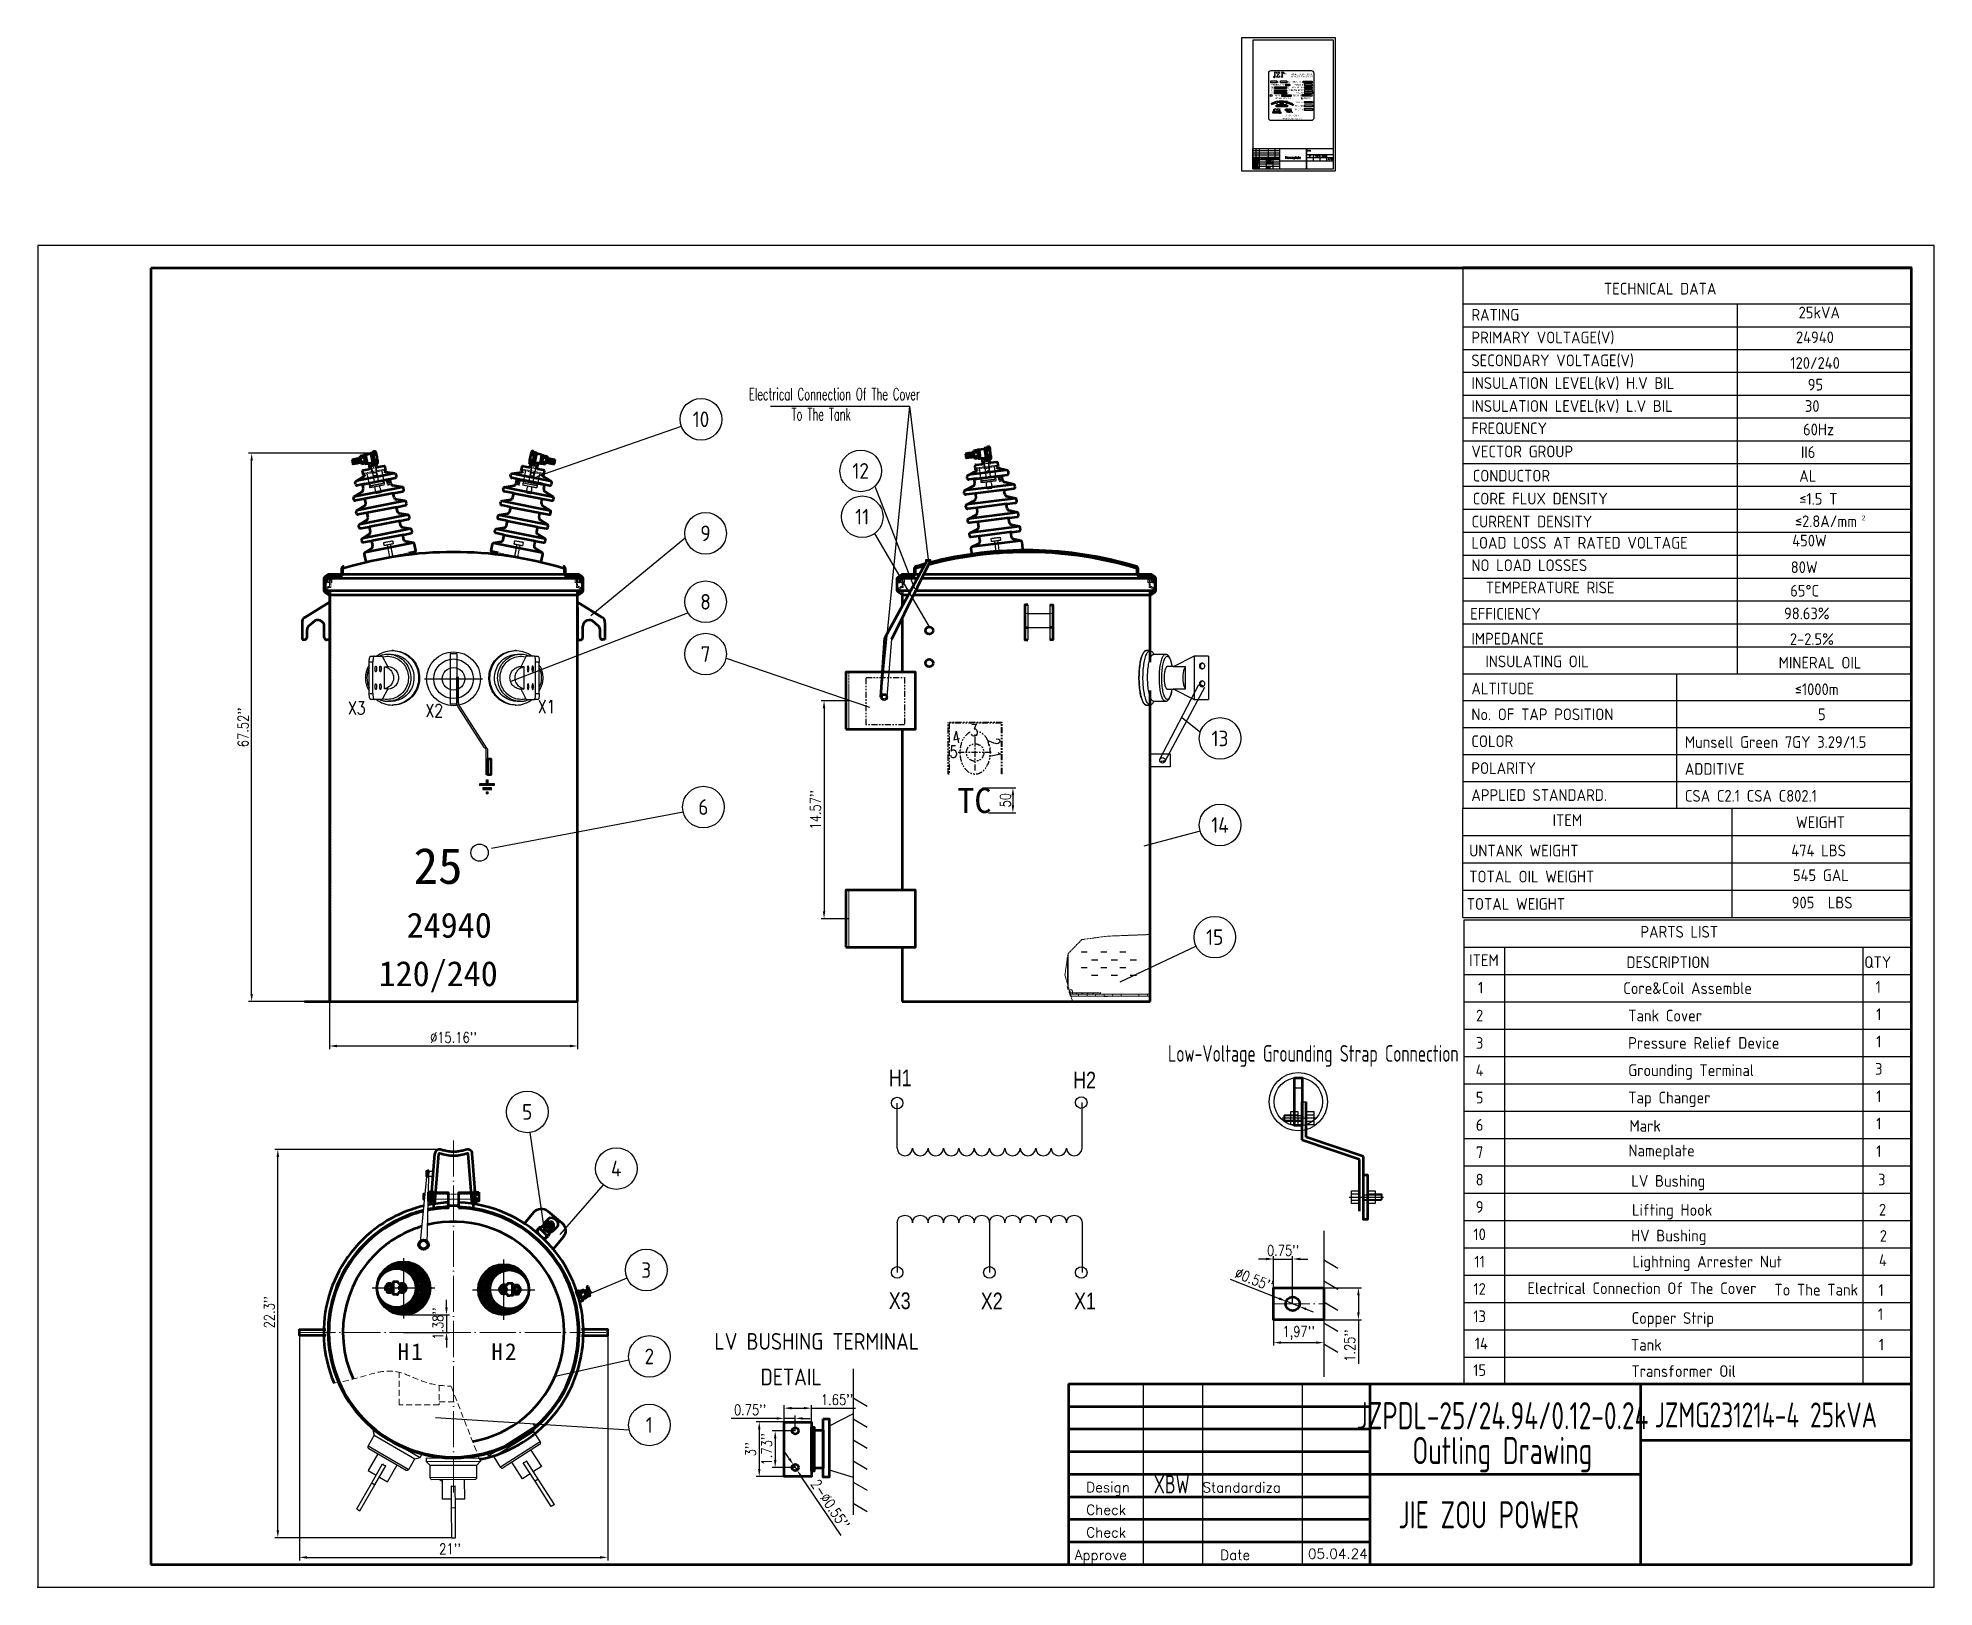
# Model space of a CAD drawing. Header units: millimetres. Extents: x 117095 to 120885, y -6667 to -3573.
import ezdxf
from ezdxf.enums import TextEntityAlignment as Align

# ---------------------------------------------------------------- set-up
doc = ezdxf.new("R2010")
doc.units = ezdxf.units.MM
doc.header["$LTSCALE"] = 3
for name, pattern in [('ACAD_ISO04W100', [30, 24, -3, 0, -3]), ('ACISOTGB', [9, 4, -1, 1, -1, 1, -1]), ('ACISOTGL', [3, 2, -1]), ('CENTER', [2, 1.25, -0.25, 0.25, -0.25]), ('CENTERX2', [101.6, 63.5, -12.7, 12.7, -12.7]), ('DASHDOT', [0.55, 0.5, -0.025, 0, -0.025]), ('HIDDEN', [0.375, 0.25, -0.125])]:
    doc.linetypes.add(name, pattern=pattern)
for name, color, linetype in [('2', 3, 'Continuous'), ('4', 2, 'HIDDEN'), ('A', 3, 'Continuous'), ('C', 1, 'DASHDOT'), ('D', 11, 'HIDDEN'), ('INTE_THICK', 7, 'Continuous'), ('PL', 5, 'Continuous'), ('S', 254, 'Continuous'), ('中心线', 1, 'CENTERX2'), ('几何体', 7, 'Continuous')]:
    doc.layers.add(name, color=color, linetype=linetype)
for name, color, linetype, lineweight in [('7标注层', 4, 'Continuous', 20), ('图层1', 1, 'CENTER', 13), ('标注、文本', 3, 'Continuous', 25), ('粗实线', 4, 'Continuous', 53), ('粗实线层', 7, 'Continuous', 50)]:
    doc.layers.add(name, color=color, linetype=linetype, lineweight=lineweight)
doc.styles.add('chinese', font='simhei.ttf')
doc.styles.add('HC_GBDIM', font='romans', dxfattribs={"width": 0.667, "bigfont": 'gbcbig'})
doc.styles.add('PC_TEXTSTYLE', font='ISOCP.SHX', dxfattribs={"width": 0.707, "bigfont": 'GBCBIG.SHX'})
doc.styles.add('pdm', font='gbenor.shx', dxfattribs={"width": 0.8, "bigfont": 'gbhzfs.shx'})
doc.styles.add('ST_WIN', font='isocp2.shx', dxfattribs={"bigfont": 'hzdxfst.shx'})
doc.styles.get("Standard").update_dxf_attribs({"font": 'txt', "bigfont": 'gbcbig.shx'})
doc.styles.add('TEXTSTYLE_3', font='txt', dxfattribs={"width": 0.8, "bigfont": 'hztxt.shx'})
doc.styles.add('TEXTSTYLE_4', font='txt', dxfattribs={"width": 0.65, "bigfont": 'hztxt.shx'})
doc.styles.add('TEXTSTYLE_5', font='txt', dxfattribs={"width": 0.45, "bigfont": 'hztxt.shx'})
doc.styles.add('TEXTSTYLE_7', font='txt', dxfattribs={"width": 0.75, "bigfont": 'hztxt.shx'})
doc.styles.add('TH_GBDIM', font='romans.shx', dxfattribs={"width": 0.8, "bigfont": 'gbcbig.shx'})
doc.styles.add('数字与字母', font='romand.shx', dxfattribs={"width": 0.8, "bigfont": 'hztxt.shx'})
doc.dimstyles.new('TH_GBDIM1', dxfattribs={"dimscale": 3, "dimtxt": 3.5, "dimasz": 2.5, "dimexe": 2, "dimexo": 0, "dimgap": 1.5, "dimtad": 1, "dimdec": 1, "dimzin": 0, "dimdsep": 46, "dimtxsty": 'TH_GBDIM', "dimcen": 2.5, "dimclrd": 3, "dimclre": 256, "dimclrt": 2, "dimadec": 0, "dimazin": 0, "dimtfac": 0.714286, "dimtdec": 1, "dimtmove": 0, "dimatfit": 3, "dimfxl": 1, "dimtzin": 0, "dimlwd": -1, "dimlwe": -1, "dimarcsym": 0})

msp = doc.modelspace()

# ---------------------------------------------------------------- texts
at = {"color": 7}
for s, height, style, width, p in [('REMARK', 2.236, 'TEXTSTYLE_5', 0.45, (119523.37, -3815.63)), ('SUBAREA', 2.236, 'TEXTSTYLE_5', 0.4, (119529.99, -3815.51)), ('ALTERATION NO.', 2.2365, 'TEXTSTYLE_3', 0.5, (119538.4, -3815.39)), ('SIGNATION', 2.236, 'TEXTSTYLE_4', 0.65, (119555.77, -3815.4)), ('Nameplate', 5, 'TEXTSTYLE_7', 0.8, (119587.84, -3814.54)), ('DWG:', 2.5, 'TEXTSTYLE_7', 0.8, (119632.06, -3799.71)), ('STANDARDIZE', 2.2365, 'TEXTSTYLE_3', 0.5, (119524.03, -3833.31))]:
    msp.add_text(s, height=height, dxfattribs=dict(at, style=style, width=width)).set_placement(p)
at = {"color": 7, "width": 0.8}
for s, height, p in [('DESIGN', 2.236, (119524.54, -3819.89)), ('CHECK', 2.236, (119524.75, -3824.36)), ('CRAFT', 2.236, (119524.99, -3828.83)), ('APPROVE', 2.236, (119550.55, -3824.36)), ('VERIFY', 2.236, (119551.65, -3819.89)), ('DATE', 2.236, (119569.15, -3815.61)), ('QTY', 2.236, (119635.4, -3809.92)), ('WEIGHT', 2.236, (119647.24, -3809.92)), ('SCALE', 2.236, (119661.11, -3809.92)), ('A/0', 4, (119673.39, -3816.89)), ('DATE', 2.236, (119552.43, -3833.31))]:
    msp.add_text(s, height=height, dxfattribs=at).set_placement(p)
at = {"layer": '2', "linetype": 'Continuous', "char_height": 33.6, "width": 106.4485, "attachment_point": 1, "line_spacing_factor": 2}
for s, insert in [('{\\fFangSong|b1|i0|c134|p49;\\T1.2;H1}', (117814.16, -6180.13)), ('{\\fFangSong|b1|i0|c134|p49;\\T1.2;H2}', (118001.59, -6180.13))]:
    msp.add_mtext(s, dxfattribs=dict(at, insert=insert))
at = {"layer": '4', "style": 'chinese'}
for s, height, p in [('TC', 50, (118932.78, -5121.25)), ('25', 72, (117846.07, -5262.79)), ('24940', 50, (117832.32, -5370.27)), ('120/240', 50, (117776.3, -5467.01))]:
    msp.add_text(s, height=height, dxfattribs=at).set_placement(p)
at = {"layer": '7标注层', "color": 3, "style": 'HC_GBDIM', "width": 0.784706}
for s, p in [('X3', (117714.88, -4924.69)), ('X2', (117869.85, -4929.94)), ('X1', (118094.21, -4921.85))]:
    msp.add_text(s, height=26.25, dxfattribs=at).set_placement(p)
at = {"layer": 'PL', "color": 7, "ltscale": 0.5, "style": '数字与字母', "width": 0.6}
for s, p in [('Electrical Connection Of The Cover', (118516.43, -4296.64)), ('To The Tank', (118601.64, -4337.03))]:
    msp.add_text(s, height=24.1034, dxfattribs=at).set_placement(p)
at = {"layer": 'S', "style": 'ST_WIN'}
for s, height, p in [('TECHNICAL DATA', 23.3996, (120224.81, -4085.8)), ('RATING', 23.4, (119959.94, -4137.84)), ('25kVA', 23.4, (120613.85, -4133.42)), ('PRIMARY VOLTAGE(V)', 23.3996, (119959.94, -4183.21)), ('SECONDARY VOLTAGE(V)', 23.3996, (119959.94, -4229)), ('INSULATION LEVEL(kV) H.V BIL', 23.3996, (119959.94, -4274.37)), ('INSULATION LEVEL(kV) L.V BIL', 23.3996, (119959.94, -4320.17)), ('30', 23.4, (120626.45, -4320.17)), ('FREQUENCY', 23.4, (119959.94, -4364.67)), ('60Hz', 23.4, (120622.76, -4367)), ('VECTOR GROUP', 23.3996, (119959.94, -4410.9)), ('II6', 23.4, (120618.51, -4412.24)), ('CONDUCTOR', 23.4, (119962.59, -4459.3)), ('AL', 23.4, (120615.14, -4459.71)), ('CORE FLUX DENSITY', 23.3996, (119962.59, -4505.1)), ('≤1.5 T', 23.4, (120615.14, -4505.51)), ('CURRENT DENSITY', 23.3996, (119960.3, -4550.89)), ('≤2.8A/mm', 23.4, (120606.45, -4550.31)), ('2', 9.58, (120740.04, -4536.7)), ('LOAD LOSS AT RATED VOLTAGE', 23.3996, (119959.94, -4593.31)), ('450W', 23.4, (120601.02, -4588.95)), ('NO LOAD LOSSES', 23.3996, (119959.94, -4638.09)), ('80W', 23.4, (120598.15, -4642.04)), ('EFFICIENCY', 23.4, (119957.67, -4735.05)), ('98.63%%%', 23.4, (120584.7, -4734.36)), ('IMPEDANCE', 23.4, (119959.94, -4784.79)), ('2-2.5%%%', 23.4, (120596.34, -4785.55)), ('ALTITUDE', 23.4, (119959.94, -4884.32)), ('≤1000m', 23.4, (120606.01, -4885.78)), ('No. OF TAP POSITION', 23.3996, (119959.9, -4935.88)), ('5', 23.4, (120652.62, -4935.88)), ('COLOR', 23.4, (119959.9, -4989.62)), ('Munsell Green 7GY 3.29/1.5', 23.3996, (120386.5, -4991.24)), ('POLARITY', 23.4, (119959.9, -5043.35)), ('ADDITIVE', 23.4, (120386.5, -5044.98)), ('APPLIED STANDARD.', 23.3996, (119959.9, -5097.09)), ('CSA C2.1 CSA C802.1', 23.3996, (120386.5, -5098.71)), ('ITEM', 23.4, (120122.25, -5147.21)), ('WEIGHT', 23.4, (120608.57, -5151.45)), ('UNTANK WEIGHT', 23.3996, (119955.67, -5208.07)), ('474 LBS', 23.4, (120599.17, -5207.77)), ('TOTAL OIL WEIGHT', 23.3996, (119955.57, -5259.88)), ('TOTAL WEIGHT', 23.3996, (119950.53, -5314.57)), ('PARTS LIST', 23.4, (120297.73, -5370.15)), ('ITEM', 23.4, (119955.61, -5427.01)), ('DESCRIPTION', 23.3996, (120269.7, -5431.02)), ('QTY', 23.4, (120745.1, -5430.72)), ('Core&Coil Assemble', 23.3996, (120263.41, -5482.82)), ('Tank Cover', 23.4, (120273.4, -5537.52)), ('Pressure Relief Device', 23.3996, (120273.4, -5592.12)), ('Grounding Terminal', 23.3996, (120273.4, -5646.71)), ('Tap Changer ', 23.3996, (120273.4, -5701.31)), ('Mark', 23.4, (120275.67, -5757.83)), ('Nameplate', 23.4, (120273.87, -5807.04)), ('LV Bushing', 23.4, (120279.46, -5867.64)), ('Lifting Hook', 23.3996, (120280.93, -5925.63)), ('HV Bushing', 23.4, (120279, -5976.95)), ('Lightning Arrester Nut', 23.3996, (120281.64, -6028.91)), ('Electrical Connection Of The Cover', 23.3996, (120072.01, -6082.06)), ('To The Tank', 23.3996, (120565.39, -6085.03)), ('Copper Strip', 23.3996, (120280.14, -6141.61)), ('Tank', 23.4, (120278.75, -6195.05)), ('Transformer Oil', 23.3996, (120279.73, -6247.58))]:
    msp.add_text(s, height=height, dxfattribs=at).set_placement(p)
for s, p in [('24940', (120646.39, -4182.93)), ('120/240', (120646.76, -4234.19)), ('95', (120647.43, -4277.45)), ('545 GAL', (120658.35, -5257.28)), ('905  LBS', (120660.87, -5311.88)), ('1', (119978.58, -5481.82)), ('1', (120772.96, -5480.23)), ('2', (119976.41, -5537.53)), ('1', (120774, -5534.83)), ('3', (119976.41, -5592.13)), ('1', (120774, -5589.43)), ('4', (119976.41, -5646.73)), ('3', (120774, -5644.03)), ('5', (119976.41, -5701.33)), ('1', (120774, -5698.63)), ('6', (119976.41, -5755.93)), ('1', (120774, -5753.22)), ('7', (119976.41, -5810.53)), ('1', (120774, -5808.36)), ('8', (119976.41, -5865.13)), ('3', (120780.07, -5864.95)), ('9', (119976.41, -5919.73)), ('2', (120781.54, -5925.24)), ('10', (119976.41, -5974.32)), ('2', (120783.2, -5977.63)), ('11', (119976.41, -6028.92)), ('4', (120782.25, -6026.22)), ('12', (119976.41, -6083.52)), ('1', (120778.6, -6085.82)), ('13', (119976.41, -6138.12)), ('1', (120777.73, -6133.79)), ('14', (119979.85, -6192.41)), ('1', (120779.36, -6194.67)), ('15', (119976.41, -6245.6))]:
    msp.add_text(s, height=23.4, dxfattribs=at).set_placement(p, align=Align.CENTER)
at = {"layer": 'S', "color": 7, "style": 'ST_WIN'}
for s, height, p in [('10', 31.185, (118420.43, -4334.89)), ('12', 31.185, (118739.51, -4438)), ('11', 31.185, (118742.54, -4529.58)), ('9', 31.18, (118429.55, -4562.74)), ('8', 31.18, (118429.55, -4699.43)), ('7', 31.18, (118429.55, -4803.86)), ('13', 31.185, (119457.59, -4972.28)), ('6', 31.18, (118425.26, -5109.41)), ('14', 31.185, (119457.59, -5145.17)), ('15', 31.185, (119447.07, -5369.21)), ('5', 31.18, (118073.23, -5718.12)), ('4', 31.18, (118251.22, -5831.3)), ('3', 31.18, (118311.08, -6034.01)), ('2', 31.18, (118317.23, -6206.51)), ('1', 31.18, (118317.23, -6343.38))]:
    msp.add_text(s, height=height, dxfattribs=at).set_placement(p, align=Align.MIDDLE)
at = {"layer": 'S', "style": 'ST_WIN'}
for s, p in [('TEMPERATURE RISE ', (120124.01, -4670.82)), ('INSULATING OIL', (120091.26, -4818.53)), ('MINERAL OIL', (120656.62, -4820.98))]:
    msp.add_text(s, height=23.3996, dxfattribs=at).set_placement(p, align=Align.MIDDLE)
msp.add_text('65%%DC', height=23.4, dxfattribs=at).set_placement((120597.01, -4677.35), align=Align.MIDDLE_LEFT)
at = {"layer": '标注、文本', "color": 8, "linetype": 'ACISOTGB', "style": 'HC_GBDIM', "width": 0.784706}
msp.add_text('3', height=23.53, rotation=3.02856, dxfattribs=at).set_placement((118959.23, -4968.24))
at = {"layer": '标注、文本', "style": 'pdm'}
for s, height, p in [('LV BUSHING TERMINAL', 33.3219, (118447.39, -6193.23)), ('DETAIL', 33.322, (118539.38, -6264.21))]:
    msp.add_text(s, height=height, dxfattribs=at).set_placement(p)
at = {"layer": '标注、文本', "style": 'pdm', "width": 0.8}
for s, p in [('JZPDL-25/24.94/0.12-0.24', (120022.19, -6324.94)), ('Outling Drawing', (120021.64, -6394.56)), ('JIE ZOU POWER', (119994.48, -6522.82))]:
    msp.add_text(s, height=54.1291, dxfattribs=at).set_placement(p, align=Align.MIDDLE_CENTER)
at = {"layer": '标注、文本'}
for s, height, p in [('Design', 19.903, (119190.36, -6477.69)), ('Standardiza', 19.9032, (119422.48, -6478.07)), ('Check', 19.903, (119190.36, -6522.79)), ('Check', 19.903, (119190.36, -6567.9)), ('05.04.24', 19.903, (119633.4, -6610.61)), ('Approve', 19.903, (119167.41, -6613.01)), ('Date', 19.903, (119457.99, -6613.01))]:
    msp.add_text(s, height=height, dxfattribs=at).set_placement(p)
at = {"layer": '标注、文本', "style": 'pdm', "width": 0.8}
msp.add_text('XBW', height=36.847, dxfattribs=at).set_placement((119324.93, -6480.25))
at = {"layer": '标注、文本', "attachment_point": 1, "style": 'PC_TEXTSTYLE'}
for s, width, gutter_width, insert, char_height in [('{\\fFangSong|b0|i0|c134|p49;IMPEDANCE AT 85\\fISOCPEUR|b0|i0|c0|p34;%%DC}', 48.5551, 8.68, (119558.73, -3665.56), 3.1365), ('{\\fFangSong|b0|i0|c134|p49;BIL}', 48.5551, 8.68, (119559.08, -3670.68), 3.1365), ('{\\fJavanese Text|b0|i0|c0|p2;POWER TRANSFORMER}', 20.0156, 8.68, (119566.7, -3644.27), 1.736), ('{\\fFangSong|b0|i0|c0|p49;PH}', 43.6996, 7.81, (119572.81, -3659.81), 3.1365), ('{\\fFangSong|b0|i0|c134|p49;95/30}', 39.9569, 7.14, (119574.07, -3670.8), 3.1365), ('{\\fFangSong|b0|i0|c0|p49;kVA}', 48.5551, 8.68, (119592.08, -3659.55), 3.1365), ('{\\fFangSong|b0|i0|c0|p49;kV}', 48.5551, 8.68, (119592.36, -3670.56), 3.1365), ('{\\fFangSong|b0|i0|c134|p49;%}', 48.5551, 8.68, (119598.02, -3665.72), 3.1365), ('{\\fFangSong|b0|i0|c134|p49;TEMPRATURE RISE}', 48.5551, 8.68, (119598.5, -3670.33), 3.1365), ('{\\fISOCPEUR|b0|i0|c134|p34;SINGLE  PHASE  POLE}', 48.5551, 8.68, (119599.77, -3643.75), 3.485), ('{\\fISOCPEUR|b0|i0|c0|p34;MOUNTED TRANSFORMER}', 48.5551, 8.68, (119599.95, -3648.69), 3.485), ('{\\fFangSong|b0|i0|c134|p49;SERIAL NO.}', 48.5551, 8.68, (119602.54, -3659.4), 3.1365), ('{\\fFangSong|b0|i0|c134|p49;PRODUCT NO.}', 48.5551, 8.68, (119606.53, -3665.33), 3.1365), ('{\\fFangSong|b0|i0|c134|p49;65\\fISOCPEUR|b0|i0|c0|p34;%%DC}', 48.5551, 8.68, (119631.18, -3670.78), 3.1365), ('{\\fFangSong|b0|i0|c134|p49;HV}', 48.5551, 8.68, (119559.08, -3676.51), 3.1365), ('{\\fFangSong|b0|i0|c134|p49;LV}', 48.5551, 8.68, (119559.08, -3681.25), 3.1365), ('{\\fFangSong|b0|i0|c134|p49;POLARITY }', 48.5551, 8.68, (119567.07, -3687.11), 3.1365), ('{\\fFangSong|b0|i0|c134|p49;STANDARD PER CSA C 2.1}', 48.5551, 8.68, (119567.2, -3692.23), 3.1365), ('{\\fFangSong|b0|i0|c134|p49;105%}', 13.3233, 2.38, (119571.51, -3710.07), 0.8606), ('{\\fFangSong|b0|i0|c134|p49;1}', 13.3233, 2.38, (119571.98, -3708.82), 0.8606), ('{\\fFangSong|b0|i0|c134|p49;H1}', 24.2775, 4.34, (119572.95, -3698.22), 1.5683), ('{\\fFangSong|b0|i0|c134|p49;12470}', 39.9569, 7.14, (119574.07, -3676.63), 3.1365), ('{\\fFangSong|b0|i0|c134|p49;120/240}', 39.9569, 7.14, (119574.07, -3681.37), 3.1365), ('{\\fFangSong|b0|i0|c134|p49;102.5%}', 13.3233, 2.38, (119575.91, -3710.07), 0.8606), ('{\\fFangSong|b0|i0|c134|p49;2}', 13.3233, 2.38, (119576.41, -3708.85), 0.8606), ('{\\fFangSong|b0|i0|c134|p49;TAP SELECTOM (SP)}', 13.3233, 2.38, (119577.76, -3707.6), 0.8606), ('{\\fFangSong|b0|i0|c134|p49;3}', 13.3233, 2.38, (119580.78, -3708.83), 0.8606), ('{\\fFangSong|b0|i0|c134|p49;100%}', 13.3233, 2.38, (119580.79, -3710.08), 0.8606), ('{\\fFangSong|b0|i0|c134|p49;ADDITIVE}', 39.9569, 7.14, (119583.79, -3687.08), 3.1365), ('{\\fFangSong|b0|i0|c134|p49;97.5%}', 13.3233, 2.38, (119584.79, -3710.07), 0.8606), ('{\\fFangSong|b0|i0|c134|p49;4}', 13.3233, 2.38, (119585.54, -3708.83), 0.8606), ('{\\fFangSong|b0|i0|c134|p49;H2}', 24.2775, 4.34, (119587.49, -3698.16), 1.5683), ('{\\fFangSong|b0|i0|c134|p49;95%}', 13.3233, 2.38, (119589.61, -3710.07), 0.8606), ('{\\fFangSong|b0|i0|c134|p49;5}', 13.3233, 2.38, (119590.2, -3708.86), 0.8606), ('{\\fFangSong|b0|i0|c0|p49;V}', 48.5551, 8.68, (119592.36, -3676.39), 3.1365), ('{\\fFangSong|b0|i0|c0|p49;V}', 48.5551, 8.68, (119592.36, -3681.13), 3.1365), ('{\\fFangSong|b0|i0|c134|p49;CONDUCTOR MATERIAL}', 48.5551, 8.68, (119595.42, -3676.2), 3.1365), ('{\\fFangSong|b0|i0|c134|p49;TYPE OF OIL}', 48.5551, 8.68, (119602.99, -3686.69), 3.1365), ('{\\fFangSong|b0|i0|c134|p49;VOL OF OIL:}', 48.5551, 8.68, (119607.54, -3700.29), 3.1365), ('{\\fFangSong|b0|i0|c134|p49;TOTAL MASS:}', 48.5551, 8.68, (119607.54, -3707.26), 3.1365), ('{\\fFangSong|b0|i0|c134|p49;FREQUENCY}', 48.5551, 8.68, (119609.33, -3681.09), 3.1365), ('{\\fFangSong|b0|i0|c134|p49;1PPM PCB}', 48.5551, 8.68, (119623.68, -3692.01), 3.1365), ('{\\fFangSong|b0|i0|c134|p49;MINERAL}', 39.9569, 7.14, (119623.92, -3686.53), 3.1365), ('{\\fFangSong|b0|i0|c134|p49;AL}', 48.5551, 8.68, (119631.39, -3676.58), 3.1365), ('{\\fFangSong|b0|i0|c134|p49;60Hz}', 48.5551, 8.68, (119631.85, -3681.19), 3.1365), ('{\\fISOCPEUR|b0|i0|c0|p34;WWW.jiezoupower.com}', 48.5551, 8.68, (119582.43, -3732.66), 3.485), ('{\\fISOCPEUR|b0|i0|c0|p34;JIEZOU POWER}', 48.5551, 8.68, (119588.17, -3726.41), 3.485), ('{\\fFangSong|b0|i0|c134|p49;DATE OF MFG.}', 48.5551, 8.68, (119607.54, -3714.44), 3.1365)]:
    msp.add_mtext_dynamic_manual_height_columns(s, width=width, gutter_width=gutter_width, heights=[0], dxfattribs=dict(at, insert=insert, char_height=char_height))
at = {"layer": '标注、文本', "insert": (119601.2, -3701.57), "char_height": 1.5683, "attachment_point": 1, "rotation": 332.46241, "style": 'PC_TEXTSTYLE'}
msp.add_mtext_dynamic_manual_height_columns('{\\fFangSong|b0|i0|c134|p49;SP}', width=24.2775, gutter_width=4.34, heights=[0], dxfattribs=at)
at = {"layer": '标注、文本'}
for s, insert, char_height, width, attachment_point, style in [('{\\fFangSong|b0|i0|c134|p49;X3}', (119562.97, -3717.2), 0.8606, 13.3233, 1, 'PC_TEXTSTYLE'), ('{\\fFangSong|b0|i0|c134|p49;A}', (119566.3, -3716.99), 0.8606, 13.3233, 1, 'PC_TEXTSTYLE'), ('{\\fFangSong|b0|i0|c134|p49;B}', (119569.69, -3718.34), 0.8606, 13.3233, 1, 'PC_TEXTSTYLE'), ('{\\fFangSong|b0|i0|c134|p49;X2}', (119571.59, -3720.22), 0.8606, 13.3233, 1, 'PC_TEXTSTYLE'), ('{\\fFangSong|b0|i0|c134|p49;C}', (119571.62, -3718.23), 0.8606, 13.3233, 1, 'PC_TEXTSTYLE'), ('{\\fFangSong|b0|i0|c134|p49;D}', (119575.12, -3716.72), 0.8606, 13.3233, 1, 'PC_TEXTSTYLE'), ('{\\fFangSong|b0|i0|c134|p49;X1}', (119577.79, -3717.11), 0.8606, 13.3233, 1, 'PC_TEXTSTYLE'), ('{\\fFangSong|b0|i0|c134|p49;C}', (119594.08, -3718.78), 0.8606, 13.3233, 1, 'PC_TEXTSTYLE'), ('{\\fFangSong|b0|i0|c134|p49;X2}', (119594.18, -3720.22), 0.8606, 13.3233, 1, 'PC_TEXTSTYLE'), ('{\\fFangSong|b0|i0|c134|p49;B}', (119597.1, -3716.71), 0.8606, 13.3233, 1, 'PC_TEXTSTYLE'), ('{\\fFangSong|b0|i0|c134|p49;D}', (119597.71, -3716.72), 0.8606, 13.3233, 1, 'PC_TEXTSTYLE'), ('{\\fFangSong|b0|i0|c134|p49;X1}', (119600.38, -3717.11), 0.8606, 13.3233, 1, 'PC_TEXTSTYLE'), ('Low-Voltage Grounding Strap Connection', (119353.82, -5584.77), 33.3219, 580.3705, 1, 'pdm'), ('{\\fCIDFont+F1|b0|i0|c134|p0;X3}', (118795.84, -6112.56), 33.3219, 31.0707, 7, 'pdm'), ('JZMG231214-4 25kVA', (120326.07, -6298.47), 50, 479.9658, 1, 'pdm')]:
    msp.add_mtext(s, dxfattribs=dict(at, insert=insert, char_height=char_height, width=width, attachment_point=attachment_point, style=style))
at = {"layer": '标注、文本', "char_height": 33.3219, "attachment_point": 7, "style": 'pdm'}
for s, insert in [('{\\fCIDFont+F1|b0|i0|c134|p0;H1}', (118795.84, -5666.89)), ('{\\fCIDFont+F1|b0|i0|c134|p0;H2}', (119164.23, -5671.36)), ('{\\fCIDFont+F1|b0|i0|c134|p0;X2}', (118979.73, -6112.56)), ('{\\fCIDFont+F1|b0|i0|c134|p0;X1}', (119166.07, -6112.56))]:
    msp.add_mtext(s, dxfattribs=dict(at, insert=insert))
at = {"layer": '粗实线', "color": 8, "linetype": 'ACISOTGL', "lineweight": 0, "ltscale": 2, "style": 'HC_GBDIM', "width": 0.784706}
for s, rotation, p in [('4', 12.25803, (118925.09, -4983.21)), ('5', 0.17127, (118917.32, -5010.9)), ('2', 282.25803, (118992.81, -4974.16)), ('1', 282.25803, (118994.62, -5000.05))]:
    msp.add_text(s, height=23.53, rotation=rotation, dxfattribs=at).set_placement(p)

# ---------------------------------------------------------------- blocks, each defined once
blk = doc.blocks.new('*D153')
at = {"layer": 'Defpoints', "color": 0, "transparency": 16777216}
for p in [(117678, -5497.6), (118174, -5497.6), (117678, -5586.6)]:
    blk.add_point(p, dxfattribs=at)
at = {"layer": '标注、文本', "transparency": 16777216}
for p, q in [((117678, -5497.6), (117678, -5592.6)), ((118174, -5497.6), (118174, -5592.6))]:
    blk.add_line(p, q, dxfattribs=at)
at = {"layer": '标注、文本', "color": 3, "transparency": 16777216}
blk.add_line((118159, -5586.6), (117693, -5586.6), dxfattribs=at)
for points in [[(117693, -5584.1), (117693, -5589.1), (117678, -5586.6)], [(118159, -5584.1), (118159, -5589.1), (118174, -5586.6)]]:
    blk.add_solid(points, dxfattribs=at)
at = {"layer": '标注、文本', "color": 2, "transparency": 16777216, "insert": (117926, -5569.6), "char_height": 21, "attachment_point": 5, "style": 'TH_GBDIM'}
blk.add_mtext("%%C15.16''", dxfattribs=at)
blk = doc.blocks.new('*D154')
at = {"layer": 'Defpoints', "color": 0, "transparency": 16777216}
for p in [(117618, -6158.5), (118234, -6164.5), (118234, -6607.9)]:
    blk.add_point(p, dxfattribs=at)
at = {"layer": '标注、文本', "transparency": 16777216}
for p, q in [((117618, -6158.5), (117618, -6613.9)), ((118234, -6164.5), (118234, -6613.9))]:
    blk.add_line(p, q, dxfattribs=at)
at = {"layer": '标注、文本', "color": 3, "transparency": 16777216}
blk.add_line((117633, -6607.9), (118219, -6607.9), dxfattribs=at)
for points in [[(117633, -6605.4), (117633, -6610.4), (117618, -6607.9)], [(118219, -6605.4), (118219, -6610.4), (118234, -6607.9)]]:
    blk.add_solid(points, dxfattribs=at)
at = {"layer": '标注、文本', "color": 2, "transparency": 16777216, "insert": (117919, -6590.9), "char_height": 21, "attachment_point": 5, "style": 'TH_GBDIM'}
blk.add_mtext("21''", dxfattribs=at)
blk = doc.blocks.new('*D141')
at = {"layer": 'Defpoints', "color": 0, "transparency": 16777216}
for p in [(117522.6, -4402.8), (117759.7, -4402.8), (117680.5, -5497.6)]:
    blk.add_point(p, dxfattribs=at)
at = {"layer": '标注、文本', "transparency": 16777216}
for p, q in [((117759.7, -4402.8), (117516.6, -4402.8)), ((117680.5, -5497.6), (117516.6, -5497.6))]:
    blk.add_line(p, q, dxfattribs=at)
at = {"layer": '标注、文本', "color": 3, "transparency": 16777216}
blk.add_line((117522.6, -5482.6), (117522.6, -4417.8), dxfattribs=at)
for points in [[(117520.1, -4417.8), (117525.1, -4417.8), (117522.6, -4402.8)], [(117520.1, -5482.6), (117525.1, -5482.6), (117522.6, -5497.6)]]:
    blk.add_solid(points, dxfattribs=at)
at = {"layer": '标注、文本', "color": 2, "transparency": 16777216, "insert": (117505.6, -4950.2), "char_height": 21, "width": 139.819, "attachment_point": 5, "rotation": 90, "style": 'TH_GBDIM'}
blk.add_mtext("67.52''", dxfattribs=at)
blk = doc.blocks.new('*D142')
at = {"layer": 'Defpoints', "color": 0, "transparency": 16777216}
for p in [(117574.9, -5793.2), (117897.6, -5793.2), (117922.4, -6568.6)]:
    blk.add_point(p, dxfattribs=at)
at = {"layer": '标注、文本', "transparency": 16777216}
for p, q in [((117897.6, -5793.2), (117568.9, -5793.2)), ((117922.4, -6568.6), (117568.9, -6568.6))]:
    blk.add_line(p, q, dxfattribs=at)
at = {"layer": '标注、文本', "color": 3, "transparency": 16777216}
blk.add_line((117574.9, -6553.6), (117574.9, -5808.2), dxfattribs=at)
for points in [[(117572.4, -5808.2), (117577.4, -5808.2), (117574.9, -5793.2)], [(117572.4, -6553.6), (117577.4, -6553.6), (117574.9, -6568.6)]]:
    blk.add_solid(points, dxfattribs=at)
at = {"layer": '标注、文本', "color": 2, "transparency": 16777216, "insert": (117557.9, -6118.2), "char_height": 21, "width": 158.543, "attachment_point": 5, "rotation": 90, "style": 'TH_GBDIM'}
blk.add_mtext("22.3''", dxfattribs=at)
blk = doc.blocks.new('*D155')
at = {"layer": 'Defpoints', "color": 0, "transparency": 16777216}
for p in [(118715.8, -4896.9), (118666.4, -5332.5), (118715.8, -5332.5)]:
    blk.add_point(p, dxfattribs=at)
at = {"layer": '标注、文本', "transparency": 16777216}
for p, q in [((118715.8, -4896.9), (118660.4, -4896.9)), ((118715.8, -5332.5), (118660.4, -5332.5))]:
    blk.add_line(p, q, dxfattribs=at)
at = {"layer": '标注、文本', "color": 3, "transparency": 16777216}
blk.add_line((118666.4, -4911.9), (118666.4, -5317.5), dxfattribs=at)
for points in [[(118663.9, -4911.9), (118668.9, -4911.9), (118666.4, -4896.9)], [(118663.9, -5317.5), (118668.9, -5317.5), (118666.4, -5332.5)]]:
    blk.add_solid(points, dxfattribs=at)
at = {"layer": '标注、文本', "color": 2, "transparency": 16777216, "insert": (118649.4, -5114.7), "char_height": 21, "attachment_point": 5, "rotation": 90, "style": 'TH_GBDIM'}
blk.add_mtext("14.57''", dxfattribs=at)
blk = doc.blocks.new('A$C67204ebe')
at = {"layer": 'D'}
for p, q in [((-41.3, 135.4), (-46.8, 163.2)), ((-38.8, 178), (-32.9, 147.3)), ((-35.6, 165), (-36.9, 164.7)), ((-34.3, 158.5), (-35.6, 165)), ((-27.6, 159.8), (-34.3, 158.5)), ((-31, 179.6), (-28.4, 166.4)), ((-28.4, 166.4), (-28.9, 166.3)), ((-28.9, 166.3), (-27.6, 159.8)), ((-28.4, 166.4), (-28.2, 166.5)), ((-28.2, 166.5), (-24.7, 149)), ((-17.9, 169), (-12.4, 141.1)), ((-12.4, 141.1), (-41.3, 135.4)), ((-6.9, 20.8), (-2.4, -2.4)), ((-0.8, 22), (3.8, -1.2))]:
    blk.add_line(p, q, dxfattribs=at)
for points in [[(-35.6, 182.6), (-39.1, 179.5), (-38.8, 178), (-31, 179.6), (-31.3, 181.1), (-31, 179.6), (-30.2, 179.7), (-27.6, 166.6), (-26.7, 166), (-37.6, 163.8), (-36.9, 164.7), (-39.5, 177.9), (-38.8, 178)], [(-22.6, 139), (-22.4, 137.9), (-20.8, 133.4), (-20.2, 130.3), (-19.9, 127.7), (-19.9, 125.6), (-28.5, 123.9), (-29.6, 126.9), (-30.4, 129.9), (-30.9, 133.6), (-30.9, 136.2), (-31.1, 137.4)]]:
    blk.add_lwpolyline(points, dxfattribs=at)
blk.add_lwpolyline([(-23.1, 147.8), (-34.1, 145.6), (-41.3, 144.2, 0.282875), (-41.9, 143.6, 0.11185), (-41.9, 143.2), (-41.1, 139.3), (-14.1, 144.6), (-14.8, 148.6, 0.414214), (-15.8, 149.2), (-23.2, 147.8)], format="xyb", dxfattribs=at)
blk.add_lwpolyline([(3.9, 29.4), (5.1, 23.2), (-12.9, 19.6), (-14.1, 25.8)], close=True, dxfattribs=at)
for centre, start, end in [((-34.4, 147.1), 281.16, 11.16), ((-23.2, 149.3), 191.16, 281.16)]:
    blk.add_arc(centre, 1.5, start, end, dxfattribs=at)
at = {"layer": '图层1'}
for p, q in [((-12.5, 172.2), (-53, 164.4)), ((-53, 164.4), (-52.4, 160.9)), ((-52.3, 164.5), (-51.8, 162.3)), ((-51.8, 162.3), (-12.9, 169.9)), ((-25, 176.1), (-43, 172.6)), ((-35.6, 182.6), (-34, 174.3)), ((-34, 174.3), (-25, 176.1)), ((-12.9, 169.9), (-13.3, 172.1)), ((-11.9, 168.9), (-12.5, 172.2)), ((36.4, 5.2), (-48.2, -11.5))]:
    blk.add_line(p, q, dxfattribs=at)
at = {"layer": '粗实线', "ltscale": 2}
for p, q in [((-76.9, 191.1), (-75.3, 182.9)), ((-76.4, 190.7), (-74.1, 183.4)), ((-75.8, 191.6), (-73.2, 182.8)), ((-74.9, 191), (-72.6, 183.8)), ((-74.2, 191.9), (-71.7, 183.1)), ((-73.3, 191.3), (-71.1, 184.1)), ((-72.7, 192.2), (-70.1, 183.4)), ((-71.8, 191.6), (-69.5, 184.4)), ((-71.1, 192.6), (-68.6, 183.7)), ((-70.2, 191.9), (-68, 184.7)), ((-69.6, 192.9), (-67, 184.1)), ((-68.7, 192.2), (-66.4, 185)), ((-68, 193.2), (-65.5, 184.3)), ((-67.1, 192.5), (-64.9, 185.3)), ((-66.5, 193.4), (-64, 184.6)), ((-65.6, 192.8), (-63.3, 185.6)), ((-65, 193.8), (-62.4, 185)), ((-61.8, 185.9), (-64, 193.1)), ((-63.4, 194.1), (-60.9, 185.3)), ((-62.5, 193.4), (-60.3, 186.2)), ((-61.8, 194.4), (-59.3, 185.6)), ((-61.1, 198.1), (-61.3, 196.5)), ((-61.3, 196.5), (-60.4, 194.2)), ((-53.9, 199.6), (-61.1, 198.1)), ((-53.1, 195.6), (-60.4, 194.2)), ((-52.1, 192.8), (-49.3, 191)), ((-39.9, 203.9), (-36.1, 185.3)), ((-34.5, 194.1), (-33.2, 187.5)), ((-69.9, 147.8), (-52.7, 158.4)), ((6.6, 163.9), (-67.6, 149.3)), ((-51.6, 187.6), (-58.8, 186.2)), ((-50.8, 183.6), (-58, 182.2)), ((-1, 152.1), (-57.1, 141)), ((-54.6, 160.4), (-56.1, 168.3)), ((-54.9, 170.2), (-43, 172.6)), ((-51.2, 161.1), (-54.6, 160.4)), ((-51.4, 142.9), (-5.9, 151.9)), ((-42.1, 178.6), (-42.5, 180.2)), ((-41.4, 174.9), (-42.1, 178.6)), ((-36.1, 185.3), (-35.7, 184.5)), ((-33.2, 187.5), (-33.5, 189.1)), ((-33.5, 189.1), (-33.5, 189.1)), ((-27.4, 177.7), (-28.1, 181.3)), ((-13.1, 178.4), (-25, 176.1)), ((-13.1, 168.6), (-9.7, 169.3)), ((-9.7, 169.3), (-11.3, 177.2)), ((9.3, 163.5), (-10.6, 166.7)), ((-6, 151.8), (9.5, 154.9)), ((11.7, 158.2), (10.9, 161.9)), ((-73.9, 111.8), (-74.4, 114.6)), ((24, 136.7), (-73.6, 117.4)), ((-73.6, 117.4), (-56.6, 127.9)), ((-70.1, 142.1), (-70.8, 145.8)), ((-51.4, 142.9), (-66.9, 139.9)), ((-54.4, 132.8), (-55.7, 139.9)), ((5.6, 124.5), (-52.2, 113)), ((-5.1, 143), (-6.4, 149)), ((0.5, 143.7), (-0.9, 150.7)), ((24, 136.7), (4.4, 139.9)), ((5.6, 124.5), (23.9, 128.1)), ((7, 115.6), (5.6, 122.1)), ((26.5, 131.6), (25.9, 134.4)), ((-51.9, 113.1), (-70.2, 109.5)), ((-68.3, 83.8), (-69, 87.4)), ((28.8, 109), (-67.4, 90)), ((-67.4, 90), (-52.4, 99.2)), ((-47.5, 85), (-65, 81.6)), ((34.7, 81), (-62.2, 61.8)), ((-49.8, 104.4), (-51, 110.9)), ((12.2, 96.8), (-47.4, 85)), ((-45.2, 75.9), (-46.3, 82.5)), ((28.8, 109), (11.4, 111.7)), ((13.5, 87.5), (12.1, 94)), ((12.2, 96.8), (29.8, 100.3)), ((32, 103.5), (31.2, 107.2)), ((39.8, 53.2), (-56.4, 34.2)), ((18.8, 69), (-42.2, 57)), ((26.1, 41.5), (-37.5, 29)), ((45.7, 25.2), (-51.2, 6.1))]:
    blk.add_line(p, q, dxfattribs=at)
for points in [[(-51, 200.6), (-53.5, 200.1), (-50.2, 183.3), (-47.7, 183.8)], [(-35.7, 183.2), (-35.6, 182.6), (-31.3, 181.1), (-39.1, 179.5)]]:
    blk.add_lwpolyline(points, dxfattribs=at)
for points in [[(-42.5, 180.2), (-42.9, 182.5, 0.216454), (-43.8, 183.7, 0.14676), (-45.3, 184.1), (-47.1, 183.7, -0.216222), (-47.7, 183.8, -0.128385), (-48, 184.3), (-51.1, 200.1, -0.236321), (-51, 200.6, -0.137645), (-50.4, 201), (-40.5, 203.4, 0.118082), (-40.2, 203.6, 0.239241), (-39.9, 204.2, -0.185592), (-39.7, 204.7, -0.149289), (-39.3, 205.1), (-33.8, 206.1), (-34.1, 207.5, -0.162586), (-34.1, 207.9, -0.235181), (-33.6, 208.2), (-31.3, 208.7, -0.193012), (-30.8, 208.6, -0.216479), (-30.7, 208.3), (-29.5, 205), (-28.8, 202.5, -0.305966), (-29.2, 201.3, -0.211517), (-30.1, 201.1), (-33.8, 200.2, 0.124352), (-34.9, 199.7), (-33.3, 191.1, 0.232484), (-32.3, 189.9, 0.137631), (-31.2, 189.6), (-29.8, 189.9, -0.226514), (-28.4, 189.5, -0.129294), (-27.4, 185.8)], [(-50.4, 201), (-50.3, 200.7), (-50.3, 200.2), (-47.2, 184.4), (-47, 184), (-46.2, 183.9, -0.005437), (-42.8, 184.5, -0.020315), (-39, 184.8, -0.072791), (-37, 184.7, -0.141507), (-36.2, 184.1, -0.078582), (-35.7, 183.2, -0.389074)], [(-34.5, 194.1), (-35.7, 200.2), (-35.8, 200.7, -0.078909), (-35.9, 201.7, -0.002455), (-35.7, 202.6, -0.104269), (-35.3, 203.9, -0.067748), (-33.8, 205.8, -0.137062), (-32.8, 206.3, -0.250439), (-31.9, 206.1, -0.064304), (-31.3, 205.3, -0.207145), (-31, 202.9, -0.182921), (-31.6, 202, -0.000416), (-33.2, 201.6, 0.26878), (-34.9, 199.7, 0.499102)], [(-33.9, 190.8), (-33.2, 187.5, 0.188465), (-31.6, 184.9, 0.125485), (-29.5, 184.1, 0.148052), (-28, 184.3, 0.261104), (-27.4, 185.8, 0.829827)], [(-32.9, 190.5), (-28, 191.5, -0.202073), (-27, 191.3, -0.189452), (-26.4, 190.4, -0.036985), (-26, 184.1, 0.140434)], [(-28.1, 181.3), (-28.4, 183.4), (-26.3, 183.8, 0.076742), (-26.1, 183.9, 0.221032), (-26, 184.1, 59.233366)], [(23.9, 55.7, -0.200811), (21.5, 57.2, -0.016019), (20, 59.5), (18.6, 66.5, -0.126731), (18.7, 67.8, 0.095852), (18.8, 69), (34.9, 72.2, 0.198563), (37, 73.6, 0.178497), (37.5, 75.6), (36.8, 78.9, 0.197282), (36, 80.2, 0.032544), (34.7, 81), (17.4, 83.8)], [(-42.7, 42.6, 0.200811), (-41, 44.8, 0.016019), (-40.5, 47.5), (-41.9, 54.6, 0.126731), (-42.4, 55.7, -0.095852), (-43, 56.9), (-59.1, 53.7, -0.198563), (-61.5, 54.2, -0.178497), (-62.8, 55.9), (-63.4, 59.2, -0.197282), (-63.1, 60.6, -0.032544), (-62.2, 61.8), (-47.3, 71)], [(-48.2, -11.5), (-48.2, -11.5, -0.264751), (-49.2, -11.1, -0.085218), (-49.8, -10.2), (-52.4, 3, -0.130917), (-52.3, 4.5, -0.137977), (-51.2, 6.1), (-38, 14.2, 0.196911), (-36.4, 16.4, 0.024375), (-35.9, 19.1), (-37.1, 25.6, 0.086896), (-37.7, 27.3, 0.031016), (-38.6, 28.7), (-54, 25.7, -0.221746), (-56, 26.2, -0.093612), (-57.2, 27.6), (-57.9, 31.2, -0.224627), (-57.5, 33.1, -0.05176), (-56.4, 34.2), (-42.7, 42.6)], [(36.4, 5.2), (49.6, 7.8, 0.264751), (50.4, 8.5, 0.085218), (50.6, 9.6), (48, 22.7, 0.130917), (47.3, 24.1, 0.137977), (45.7, 25.2), (30.4, 27.7, -0.196911), (28, 29.1, -0.024375), (26.5, 31.4), (25.1, 37.9, -0.086896), (25.1, 39.7, -0.031016), (25.4, 41.4), (40.8, 44.4, 0.221746), (42.5, 45.7, 0.093612), (43, 47.3), (42.3, 51, 0.224627), (41.2, 52.6, 0.05176), (39.8, 53.2), (23.9, 55.7)]]:
    blk.add_lwpolyline(points, format="xyb", dxfattribs=at)
for centre, radius, start, end in [((-57, 196.9), 4.35, 163.4313, 218.8887), ((-43.5, 193.3), 16.8, 177.1743, 205.1457), ((-57.3, 196.8), 4.34, 343.3993, 38.9207), ((-68.4, 188.4), 16.8, 357.1582, 25.1618), ((-34.4, 201.6), 1.52, 294.6534, 2.4331), ((-31.8, 189.4), 1.26, 14.6553, 93.8015), ((-80.9, 186), 54.6, 4.6754, 17.6446), ((-54.6, 184.9), 4.35, 163.4313, 218.8887), ((-54.6, 168.6), 1.51, 143.2407, 191.16), ((-54.4, 168.4), 1.86, 105.7892, 143.2407), ((-54.6, 161.4), 3.52, 301.4821, 323.501), ((-54.1, 161.1), 3, 323.501, 1.2271), ((-55, 184.9), 4.34, 343.3994, 38.9205), ((-43.4, 174.3), 1.82, 281.16, 330.0554), ((-44.1, 174.8), 2.63, 330.0554, 3.4106), ((-24.9, 178.5), 2.63, 198.9094, 232.2646), ((-25.4, 177.9), 1.82, 232.2646, 281.16), ((-12.9, 176.6), 1.86, 59.0793, 96.5308), ((-10.3, 169.7), 3, 201.0929, 238.819), ((-12.8, 176.9), 1.51, 11.16, 59.0793), ((-10.1, 170.2), 3.52, 238.819, 260.8379), ((-2.3, 149.9), 4.16, 154.9318, 192.0441), ((-6.6, 151.9), 0.599, 334.9318, 356.4793), ((2.4, 151.4), 3.38, 168.1044, 184.7855), ((12.2, 166.3), 4.06, 224.3538, 242.4485), ((9, 157.4), 2.54, 281.3417, 330.4372), ((9.7, 161.7), 1.18, 11.9255, 62.4485), ((7.8, 158.1), 3.83, 330.4372, 2.4295), ((-71.5, 115.2), 3.02, 161.3371, 191.16), ((-70.6, 114.9), 3.92, 138.9336, 161.3371), ((-69.7, 146), 1.18, 139.8715, 190.3945), ((-73.7, 149.4), 4.06, 319.8715, 337.9662), ((-66.5, 143.4), 3.83, 199.8905, 231.8828), ((-67.3, 142.4), 2.54, 231.8828, 280.9783), ((-58.5, 131.1), 3.67, 301.6828, 345.5275), ((-59.1, 139.3), 3.38, 17.5345, 34.2156), ((-59.8, 139.1), 4.11, 10.5583, 17.5345), ((-75.4, 135.4), 21.1, 345.5275, 352.9818), ((-50.8, 143.2), 0.599, 205.8407, 227.3882), ((-54, 139.7), 4.16, 10.2759, 47.3882), ((7.3, 148.9), 13.7, 205.3694, 217.4953), ((3.1, 151.5), 4.11, 184.7855, 191.7617), ((18.9, 154), 21.1, 209.3382, 216.7925), ((5, 143.6), 3.67, 216.7925, 260.6372), ((10.7, 123.3), 5.24, 167.6316, 180.8025), ((11.7, 123.4), 6.15, 180.8025, 192.0282), ((15.3, 119.4), 9.1, 204.3699, 221.7169), ((23.3, 131.2), 3.21, 281.16, 325.4108), ((22.3, 133.2), 3.92, 40.9829, 63.3864), ((23, 133.8), 3.02, 11.16, 40.9829), ((23.3, 131.2), 3.21, 325.4108, 6.6892), ((-70.8, 112.7), 3.21, 195.6308, 236.9092), ((-70.8, 112.7), 3.21, 236.9092, 281.16), ((-67.2, 87.8), 1.84, 127.434, 190.3992), ((-71.4, 93.4), 5.21, 307.434, 320.1834), ((-64.9, 84.9), 3.59, 198.7928, 233.0022), ((-65.5, 84.1), 2.58, 233.0022, 281.0793), ((-54.9, 103.3), 4.88, 301.2409, 340.6031), ((-56.2, 110.1), 5.24, 21.5175, 34.6884), ((-57, 109.8), 6.15, 10.2918, 21.5175), ((-58.9, 104.7), 9.1, 340.6031, 357.9501), ((-54.3, 80.3), 8.34, 24.7062, 34.4837), ((-51.7, 81.5), 5.41, 10.2942, 24.7062), ((-163.1, 99.1), 120.2, 347.6105, 348.913), ((12.2, 116.6), 4.88, 221.7169, 261.0791), ((20.4, 95), 8.34, 167.8363, 177.6138), ((17.4, 95.1), 5.41, 177.6138, 192.0258), ((113.9, 153.7), 120.2, 213.407, 214.7095), ((17.9, 87.2), 3.49, 214.7095, 260.7372), ((31.2, 113.6), 5.21, 242.1366, 254.886), ((29.3, 102.8), 2.58, 281.2407, 329.3178), ((29.4, 106.8), 1.84, 11.9208, 74.886), ((28.4, 103.3), 3.59, 329.3178, 3.5272), ((-49.1, 74), 3.49, 301.5828, 347.6105)]:
    blk.add_arc(centre, radius, start, end, dxfattribs=at)
for points in [[(-60.4, 194.2), (-61, 194), (-61.9, 194.4), (-62.5, 193.4), (-63.4, 194.1), (-64, 193.1), (-65, 193.8), (-65.6, 192.8), (-66.5, 193.4), (-67.1, 192.5), (-68, 193.2), (-68.7, 192.2), (-69.6, 192.9), (-70.2, 191.9), (-71.1, 192.6), (-71.8, 191.6), (-72.7, 192.2), (-73.3, 191.3), (-74.2, 191.9), (-74.9, 191), (-75.8, 191.6), (-76.4, 190.7), (-76.9, 191.1)], [(-58.8, 186.1), (-59.3, 185.6), (-60.3, 186.2), (-60.9, 185.3), (-61.8, 185.9), (-62.4, 185), (-63.3, 185.6), (-64, 184.6), (-64.9, 185.3), (-65.5, 184.3), (-66.4, 185), (-67.1, 184), (-68, 184.7), (-68.6, 183.7), (-69.5, 184.4), (-70.2, 183.4), (-71.1, 184), (-71.7, 183.1), (-72.6, 183.8), (-73.2, 182.8), (-74.2, 183.4), (-74.8, 182.5), (-75.3, 182.9)], [(-35.7, 184.5), (-34.2, 184), (-31.8, 183.7), (-30.2, 183.8), (-28.6, 184)]]:
    blk.add_spline(points, degree=3, dxfattribs=at)
blk = doc.blocks.new('*D139')
at = {"layer": 'Defpoints', "color": 0, "transparency": 16777216}
for p in [(118983, -5070.7), (118995, -5120.7), (119043.8, -5120.7)]:
    blk.add_point(p, dxfattribs=at)
at = {"layer": '标注、文本', "transparency": 16777216}
for p, q in [((118983, -5070.7), (119049.8, -5070.7)), ((118995, -5120.7), (119049.8, -5120.7))]:
    blk.add_line(p, q, dxfattribs=at)
at = {"layer": '标注、文本', "color": 3, "transparency": 16777216}
blk.add_line((119043.8, -5085.7), (119043.8, -5105.7), dxfattribs=at)
for points in [[(119041.3, -5085.7), (119046.3, -5085.7), (119043.8, -5070.7)], [(119041.3, -5105.7), (119046.3, -5105.7), (119043.8, -5120.7)]]:
    blk.add_solid(points, dxfattribs=at)
at = {"layer": '标注、文本', "color": 2, "transparency": 16777216, "insert": (119028.8, -5095.7), "char_height": 21, "attachment_point": 5, "rotation": 90, "style": 'TH_GBDIM'}
blk.add_mtext('50', dxfattribs=at)
blk = doc.blocks.new('*D140')
at = {"layer": 'Defpoints', "color": 0, "transparency": 16777216}
for p in [(117826, -6123.5), (117826, -6158.5), (117911.9, -6158.5)]:
    blk.add_point(p, dxfattribs=at)
at = {"layer": '标注、文本', "color": 3, "transparency": 16777216}
for p, q in [((117911.9, -6108.5), (117911.9, -6093.5)), ((117911.9, -6123.5), (117911.9, -6158.5)), ((117911.9, -6173.5), (117911.9, -6188.5))]:
    blk.add_line(p, q, dxfattribs=at)
at = {"layer": '标注、文本', "transparency": 16777216}
for p, q in [((117826, -6123.5), (117917.9, -6123.5)), ((117826, -6158.5), (117917.9, -6158.5))]:
    blk.add_line(p, q, dxfattribs=at)
at = {"layer": '标注、文本', "color": 3, "transparency": 16777216}
for points in [[(117909.4, -6108.5), (117914.4, -6108.5), (117911.9, -6123.5)], [(117909.4, -6173.5), (117914.4, -6173.5), (117911.9, -6158.5)]]:
    blk.add_solid(points, dxfattribs=at)
at = {"layer": '标注、文本', "color": 2, "transparency": 16777216, "insert": (117894.9, -6141), "char_height": 21, "attachment_point": 5, "rotation": 90, "style": 'TH_GBDIM'}
blk.add_mtext("1.38''", dxfattribs=at)
blk = doc.blocks.new('*D143')
at = {"layer": 'Defpoints', "color": 0, "transparency": 16777216}
for p in [(118641.1, -6309.9), (118586.4, -6337.5), (118641.1, -6337.5)]:
    blk.add_point(p, dxfattribs=at)
at = {"layer": '标注、文本', "transparency": 16777216}
for p, q in [((118586.4, -6337.5), (118586.4, -6303.9)), ((118641.1, -6337.5), (118641.1, -6303.9))]:
    blk.add_line(p, q, dxfattribs=at)
at = {"layer": '标注、文本', "color": 3, "transparency": 16777216}
for p, q in [((118601.4, -6309.9), (118626.1, -6309.9)), ((118641.1, -6309.9), (118729.1, -6309.9))]:
    blk.add_line(p, q, dxfattribs=at)
for points in [[(118601.4, -6307.4), (118601.4, -6312.4), (118586.4, -6309.9)], [(118626.1, -6307.4), (118626.1, -6312.4), (118641.1, -6309.9)]]:
    blk.add_solid(points, dxfattribs=at)
at = {"layer": '标注、文本', "color": 2, "transparency": 16777216, "insert": (118692.6, -6292.9), "char_height": 21, "attachment_point": 5, "style": 'TH_GBDIM'}
blk.add_mtext("1.65''", dxfattribs=at)
blk = doc.blocks.new('*D144')
at = {"layer": 'Defpoints', "color": 0, "transparency": 16777216}
for p in [(118586.4, -6330.3), (118586.4, -6356.8), (118608.9, -6355.2)]:
    blk.add_point(p, dxfattribs=at)
at = {"layer": '标注、文本', "transparency": 16777216}
for p, q in [((118586.4, -6356.8), (118586.4, -6324.3)), ((118608.9, -6355.2), (118608.9, -6324.3))]:
    blk.add_line(p, q, dxfattribs=at)
at = {"layer": '标注、文本', "color": 3, "transparency": 16777216}
for p, q in [((118571.4, -6330.3), (118481, -6330.3)), ((118608.9, -6330.3), (118586.4, -6330.3)), ((118623.9, -6330.3), (118638.9, -6330.3))]:
    blk.add_line(p, q, dxfattribs=at)
for points in [[(118571.4, -6327.8), (118571.4, -6332.8), (118586.4, -6330.3)], [(118623.9, -6327.8), (118623.9, -6332.8), (118608.9, -6330.3)]]:
    blk.add_solid(points, dxfattribs=at)
at = {"layer": '标注、文本', "color": 2, "transparency": 16777216, "insert": (118518.7, -6313.3), "char_height": 21, "attachment_point": 5, "style": 'TH_GBDIM'}
blk.add_mtext("0.75''", dxfattribs=at)
blk = doc.blocks.new('*D145')
at = {"layer": 'Defpoints', "color": 0, "transparency": 16777216}
for p in [(118608.9, -6355.2), (118568.8, -6428.4), (118608.9, -6428.4)]:
    blk.add_point(p, dxfattribs=at)
at = {"layer": '标注、文本', "transparency": 16777216}
for p, q in [((118608.9, -6355.2), (118562.8, -6355.2)), ((118608.9, -6428.4), (118562.8, -6428.4))]:
    blk.add_line(p, q, dxfattribs=at)
at = {"layer": '标注、文本', "color": 3, "transparency": 16777216}
blk.add_line((118568.8, -6370.2), (118568.8, -6413.4), dxfattribs=at)
for points in [[(118566.3, -6370.2), (118571.3, -6370.2), (118568.8, -6355.2)], [(118566.3, -6413.4), (118571.3, -6413.4), (118568.8, -6428.4)]]:
    blk.add_solid(points, dxfattribs=at)
at = {"layer": '标注、文本', "color": 2, "transparency": 16777216, "insert": (118551.8, -6391.8), "char_height": 21, "attachment_point": 5, "rotation": 90, "style": 'TH_GBDIM'}
blk.add_mtext("1.73''", dxfattribs=at)
blk = doc.blocks.new('*D146')
at = {"layer": 'Defpoints', "color": 0, "transparency": 16777216}
for p in [(118586.4, -6337.5), (118536.9, -6446.1), (118586.4, -6446.1)]:
    blk.add_point(p, dxfattribs=at)
at = {"layer": '标注、文本', "transparency": 16777216}
for p, q in [((118586.4, -6337.5), (118530.9, -6337.5)), ((118586.4, -6446.1), (118530.9, -6446.1))]:
    blk.add_line(p, q, dxfattribs=at)
at = {"layer": '标注、文本', "color": 3, "transparency": 16777216}
blk.add_line((118536.9, -6352.5), (118536.9, -6431.1), dxfattribs=at)
for points in [[(118534.4, -6352.5), (118539.4, -6352.5), (118536.9, -6337.5)], [(118534.4, -6431.1), (118539.4, -6431.1), (118536.9, -6446.1)]]:
    blk.add_solid(points, dxfattribs=at)
at = {"layer": '标注、文本', "color": 2, "transparency": 16777216, "insert": (118519.9, -6391.8), "char_height": 21, "attachment_point": 5, "rotation": 90, "style": 'TH_GBDIM'}
blk.add_mtext("3''", dxfattribs=at)
blk = doc.blocks.new('*D147')
at = {"layer": 'Defpoints', "color": 0, "transparency": 16777216}
for p in [(118605.3, -6423.1), (118612.5, -6433.8)]:
    blk.add_point(p, dxfattribs=at)
at = {"layer": '标注、文本', "color": 3, "transparency": 16777216}
for p, q in [((118596.9, -6410.7), (118588.5, -6398.3)), ((118605.3, -6423.1), (118612.5, -6433.8)), ((118700.4, -6564.3), (118620.8, -6446.2))]:
    blk.add_line(p, q, dxfattribs=at)
for points in [[(118599, -6409.3), (118594.8, -6412.1), (118605.3, -6423.1)], [(118622.9, -6444.8), (118618.8, -6447.6), (118612.5, -6433.8)]]:
    blk.add_solid(points, dxfattribs=at)
at = {"layer": '标注、文本', "color": 2, "transparency": 16777216, "insert": (118678.9, -6502), "char_height": 21, "attachment_point": 5, "rotation": 303.9562, "style": 'TH_GBDIM'}
blk.add_mtext("2-%%C0.55''", dxfattribs=at)
blk = doc.blocks.new('*D148')
at = {"layer": 'Defpoints', "color": 0, "transparency": 16777216}
for p in [(119564.8, -6133.5), (119664.8, -6133.5), (119664.8, -6179)]:
    blk.add_point(p, dxfattribs=at)
at = {"layer": '标注、文本', "transparency": 16777216}
for p, q in [((119564.8, -6133.5), (119564.8, -6185)), ((119664.8, -6133.5), (119664.8, -6185))]:
    blk.add_line(p, q, dxfattribs=at)
at = {"layer": '标注、文本', "color": 3, "transparency": 16777216}
blk.add_line((119579.8, -6179), (119649.8, -6179), dxfattribs=at)
for points in [[(119579.8, -6176.5), (119579.8, -6181.5), (119564.8, -6179)], [(119649.8, -6176.5), (119649.8, -6181.5), (119664.8, -6179)]]:
    blk.add_solid(points, dxfattribs=at)
at = {"layer": '标注、文本', "color": 2, "transparency": 16777216, "insert": (119614.8, -6160), "char_height": 21, "attachment_point": 5, "style": 'TH_GBDIM'}
blk.add_mtext("1,97''", dxfattribs=at)
blk = doc.blocks.new('*D149')
at = {"layer": 'Defpoints', "color": 0, "transparency": 16777216}
for p in [(119664.8, -6069.5), (119664.8, -6133.5), (119734.2, -6133.5)]:
    blk.add_point(p, dxfattribs=at)
at = {"layer": '标注、文本', "transparency": 16777216}
for p, q in [((119664.8, -6069.5), (119740.2, -6069.5)), ((119664.8, -6133.5), (119740.2, -6133.5))]:
    blk.add_line(p, q, dxfattribs=at)
at = {"layer": '标注、文本', "color": 3, "transparency": 16777216}
for p, q in [((119734.2, -6084.5), (119734.2, -6118.5)), ((119734.2, -6133.5), (119734.2, -6221.5))]:
    blk.add_line(p, q, dxfattribs=at)
for points in [[(119731.7, -6084.5), (119736.7, -6084.5), (119734.2, -6069.5)], [(119731.7, -6118.5), (119736.7, -6118.5), (119734.2, -6133.5)]]:
    blk.add_solid(points, dxfattribs=at)
at = {"layer": '标注、文本', "color": 2, "transparency": 16777216, "insert": (119717.2, -6185), "char_height": 21, "attachment_point": 5, "rotation": 90, "style": 'TH_GBDIM'}
blk.add_mtext("1.25''", dxfattribs=at)
blk = doc.blocks.new('*D150')
at = {"layer": 'Defpoints', "color": 0, "transparency": 16777216}
for p in [(119602.8, -6012), (119564.8, -6069.5), (119602.8, -6101.5)]:
    blk.add_point(p, dxfattribs=at)
at = {"layer": '标注、文本', "color": 3, "transparency": 16777216}
for p, q in [((119549.8, -6012), (119534.8, -6012)), ((119564.8, -6012), (119602.8, -6012)), ((119617.8, -6012), (119632.8, -6012))]:
    blk.add_line(p, q, dxfattribs=at)
at = {"layer": '标注、文本', "transparency": 16777216}
for p, q in [((119564.8, -6069.5), (119564.8, -6006)), ((119602.8, -6101.5), (119602.8, -6006))]:
    blk.add_line(p, q, dxfattribs=at)
at = {"layer": '标注、文本', "color": 3, "transparency": 16777216}
for points in [[(119549.8, -6009.5), (119549.8, -6014.5), (119564.8, -6012)], [(119617.8, -6009.5), (119617.8, -6014.5), (119602.8, -6012)]]:
    blk.add_solid(points, dxfattribs=at)
at = {"layer": '标注、文本', "color": 2, "transparency": 16777216, "insert": (119583.8, -5995), "char_height": 21, "attachment_point": 5, "style": 'TH_GBDIM'}
blk.add_mtext("0.75''", dxfattribs=at)
blk = doc.blocks.new('*D151')
at = {"layer": 'Defpoints', "color": 0, "transparency": 16777216}
for p in [(119589.8, -6096.4), (119615.8, -6106.6)]:
    blk.add_point(p, dxfattribs=at)
at = {"layer": '标注、文本', "color": 3, "transparency": 16777216}
for p, q in [((119477.6, -6052.2), (119575.8, -6090.9)), ((119615.8, -6106.6), (119589.8, -6096.4)), ((119629.8, -6112.1), (119643.8, -6117.6))]:
    blk.add_line(p, q, dxfattribs=at)
for points in [[(119576.8, -6088.5), (119574.9, -6093.2), (119589.8, -6096.4)], [(119630.7, -6109.8), (119628.9, -6114.4), (119615.8, -6106.6)]]:
    blk.add_solid(points, dxfattribs=at)
at = {"layer": '标注、文本', "color": 2, "transparency": 16777216, "insert": (119526, -6053), "char_height": 21, "attachment_point": 5, "rotation": 338.5099, "style": 'TH_GBDIM'}
blk.add_mtext("%%C0.55''", dxfattribs=at)
blk = doc.blocks.new('A$Cf8ba3716')
at = {"layer": '几何体'}
for p, q in [((53.9, 0.2), (54, -6.6)), ((-54.9, -0.2), (-54.8, -7)), ((-54.8, -7), (54, -6.6)), ((-54.8, -7), (-47.3, -14.5)), ((-47.3, -14.5), (46.5, -14.2)), ((-47.3, -14.5), (-47.2, -38.9)), ((46.5, -14.2), (54, -6.6)), ((46.6, -38.5), (46.5, -14.2)), ((-47.2, -38.9), (46.6, -38.5)), ((-43.3, -42.7), (42.7, -42.4)), ((-22.8, -42.7), (-22.7, -81.6)), ((-3.9, -99.2), (-4.1, -55.6)), ((3.7, -99.1), (3.5, -55.6)), ((22.3, -81.4), (22.2, -42.5)), ((-22.7, -81.6), (-4, -81.5)), ((-3.9, -99.2), (3.7, -99.1)), ((-3.7, -159.2), (-3.9, -99.2)), ((3.6, -81.5), (22.3, -81.4)), ((3.9, -159.1), (3.7, -99.1)), ((-3.7, -159.2), (3.9, -159.1))]:
    blk.add_line(p, q, dxfattribs=at)
for centre, start, end in [((-43.3, -38.8), 180.2043, 270.2043), ((42.7, -38.5), 270.2043, 0.2044)]:
    blk.add_arc(centre, 3.9, start, end, dxfattribs=at)
blk.add_ellipse((-0.4, -10.3), major_axis=(-0.2, 45.9), ratio=0.490049, start_param=2.971841, end_param=3.311344, dxfattribs=at)
blk.add_open_spline([(-28.5, -42.7), (-28.4, -42.8), (-27.4, -43.5), (-25.5, -44.9), (-23.7, -46.2), (-22.8, -47)], degree=3, knots=[0, 0, 0, 0, 0.052809, 0.500258, 1, 1, 1, 1], dxfattribs=at)
at = {"layer": '标注、文本'}
blk.add_line((-54.9, -0.2), (54.9, 0.2), dxfattribs=at)

# ---------------------------------------------------------------- dimensions: what is measured, and where the dimension line sits
at = {"layer": '标注、文本'}
for base, p1, p2, text, picture, middle in [((117522.63, -4402.78), (117680.54, -5497.62), (117759.7, -4402.78), "67.52''", '*D141', (117505.63, -4950.2)), ((118666.43, -5332.49), (118715.81, -4896.85), (118715.81, -5332.49), "14.57''", '*D155', (118649.43, -5114.67)), ((119043.81, -5120.74), (118983.03, -5070.73), (118994.99, -5120.74), '50', '*D139', (119028.81, -5095.74)), ((119734.25, -6133.5), (119664.82, -6069.5), (119664.82, -6133.5), "1.25''", '*D149', (119717.25, -6185)), ((118536.93, -6446.13), (118586.4, -6337.53), (118586.4, -6446.13), "3''", '*D146', (118519.93, -6391.83))]:
    dim = msp.add_linear_dim(base=base, p1=p1, p2=p2, angle=90, text=text, dimstyle='TH_GBDIM1', override={"dimtxt": 7, "dimasz": 5}, dxfattribs=at)
    dim.commit()
    dim.dimension.update_dxf_attribs({"geometry": picture, "text_midpoint": middle})
for base, p1, p2, text, picture, middle in [((117678.04, -5586.61), (118174.04, -5497.62), (117678.04, -5497.62), "%%C15.16''", '*D153', (117926.04, -5569.61)), ((119664.82, -6179.01), (119564.82, -6133.5), (119664.82, -6133.5), "1,97''", '*D148', (119614.82, -6160.01)), ((118641.12, -6309.92), (118586.4, -6337.53), (118641.12, -6337.53), "1.65''", '*D143', (118692.62, -6292.92)), ((118586.4, -6330.3), (118608.88, -6355.21), (118586.4, -6356.78), "0.75''", '*D144', (118518.7, -6313.3))]:
    dim = msp.add_linear_dim(base=base, p1=p1, p2=p2, text=text, dimstyle='TH_GBDIM1', override={"dimtxt": 7, "dimasz": 5}, dxfattribs=at)
    dim.commit()
    dim.dimension.update_dxf_attribs({"geometry": picture, "text_midpoint": middle})
for base, p1, p2, text, picture, middle in [((117574.87, -5793.18), (117922.35, -6568.64), (117897.57, -5793.18), "22.3''", '*D142', (117574.87, -6118.2)), ((117911.94, -6158.47), (117826.04, -6123.47), (117826.04, -6158.47), "1.38''", '*D140', (117911.94, -6140.97)), ((118568.77, -6428.45), (118608.88, -6355.21), (118608.88, -6428.45), "1.73''", '*D145', (118568.77, -6391.83))]:
    dim = msp.add_linear_dim(base=base, p1=p1, p2=p2, angle=90, text=text, dimstyle='TH_GBDIM1', override={"dimtxt": 7, "dimasz": 5}, dxfattribs=at)
    dim.commit()
    dim.dimension.update_dxf_attribs({"geometry": picture, "text_midpoint": middle, "dimtype": 160})
for base, p1, p2, text, picture, middle in [((119602.82, -6011.99), (119564.82, -6069.5), (119602.82, -6101.5), "0.75''", '*D150', (119583.82, -6011.99)), ((118234.04, -6607.89), (117618.04, -6158.47), (118234.04, -6164.47), "21''", '*D154', (117919.04, -6607.89))]:
    dim = msp.add_linear_dim(base=base, p1=p1, p2=p2, text=text, dimstyle='TH_GBDIM1', override={"dimtxt": 7, "dimasz": 5}, dxfattribs=at)
    dim.commit()
    dim.dimension.update_dxf_attribs({"geometry": picture, "text_midpoint": middle, "dimtype": 160})
for p1, p2, text, picture, middle in [((119615.85, -6106.63), (119589.79, -6096.37), "%%C0.55''", '*D151', (119525.95, -6052.96)), ((118605.3, -6423.14), (118612.46, -6433.76), "2-%%C0.55''", '*D147', (118678.89, -6501.99))]:
    dim = msp.add_diameter_dim_2p(p1=p1, p2=p2, text=text, dimstyle='TH_GBDIM1', override={"dimtxt": 7, "dimasz": 5}, dxfattribs=at)
    dim.commit()
    dim.dimension.update_dxf_attribs({"geometry": picture, "text_midpoint": middle})

# ---------------------------------------------------------------- hatches: boundary and pattern name
at = {"layer": '图层1'}
h = msp.add_hatch(color=256, dxfattribs=at)
h.dxf.hatch_style = 1
h.paths.add_polyline_path([(118008.14, -5062.27), (117978.21, -5062.27), (117978.21, -5066.6), (118008.14, -5066.6)])
h.paths.add_polyline_path([(117995.35, -5055.12), (117991, -5055.12), (117991, -5062.27), (117995.35, -5062.27)])
h.paths.add_polyline_path([(118001.74, -5070.52), (117984.61, -5070.52), (117984.61, -5074.86), (118001.74, -5074.86)])
h.paths.add_polyline_path([(117995.34, -5078.77), (117991.01, -5078.77), (117991.01, -5083.11), (117995.34, -5083.11)])
at = {"layer": '标注、文本'}
h = msp.add_hatch(color=256, dxfattribs=at)
h.dxf.hatch_style = 1
h.paths.add_polyline_path([(119567.96, -3646.19), (119566.83, -3646.19), (119566.83, -3650.9), (119566.81, -3651.32), (119566.72, -3651.62, -0.5648533), (119565.07, -3651.34), (119565.16, -3651.04), (119565.22, -3650.8), (119565.23, -3650.47), (119565.18, -3650.34), (119564.98, -3650.15), (119564.88, -3650.12), (119564.6, -3650.21), (119564.51, -3650.29), (119564.31, -3650.58), (119564.28, -3650.69), (119564.24, -3651.02), (119564.3, -3651.35), (119564.4, -3651.54), (119564.59, -3651.76, 0.2011956), (119566.69, -3652), (119566.97, -3651.9), (119567.22, -3651.75), (119567.43, -3651.55), (119567.62, -3651.29), (119567.77, -3650.97), (119567.81, -3650.87), (119567.89, -3650.54), (119567.95, -3650.18), (119567.96, -3649.79)])
h.paths.add_polyline_path([(119568.05, -3642), (119568.09, -3641.93), (119568.31, -3641.73), (119568.51, -3641.68), (119568.86, -3641.65), (119568.86, -3641.35), (119565.89, -3641.35), (119565.89, -3641.65), (119566.15, -3641.68), (119566.4, -3641.72), (119566.4, -3641.72), (119566.67, -3641.88), (119566.8, -3642.21), (119566.82, -3642.49), (119566.83, -3642.91), (119566.83, -3644.19), (119567.96, -3644.19), (119567.96, -3642.74), (119567.96, -3642.71), (119567.99, -3642.29)])
h.paths.add_polyline_path([(119577.25, -3641.57), (119577.25, -3641.35), (119570.75, -3641.35), (119570.44, -3643.55), (119570.75, -3643.55), (119570.76, -3643.53), (119570.89, -3643.27), (119571.08, -3642.88), (119571.09, -3642.88), (119571.25, -3642.63), (119571.49, -3642.35), (119571.64, -3642.21), (119571.88, -3642.02), (119572.16, -3641.86), (119572.42, -3641.75), (119572.71, -3641.68), (119573.01, -3641.65), (119575.83, -3641.65), (119574.42, -3644.19), (119575.78, -3644.19)])
h.paths.add_polyline_path([(119574.66, -3646.19), (119573.3, -3646.19), (119570.47, -3651.28), (119570.47, -3651.59), (119576.94, -3651.59), (119577.3, -3648.84), (119576.95, -3648.84), (119576.84, -3649.16), (119576.69, -3649.51), (119576.65, -3649.58), (119576.49, -3649.9), (119576.33, -3650.18), (119576.13, -3650.46), (119575.92, -3650.7), (119575.73, -3650.89), (119575.47, -3651.08), (119575.24, -3651.19), (119575.11, -3651.22), (119574.82, -3651.26), (119574.5, -3651.28), (119571.81, -3651.28)])
h.paths.add_polyline_path([(119582.47, -3641.79), (119582.68, -3641.69), (119583.01, -3641.65), (119583.3, -3641.67), (119583.57, -3641.71), (119583.75, -3641.79), (119584.01, -3641.98), (119584.21, -3642.19), (119584.36, -3642.46), (119584.47, -3642.77), (119584.54, -3643.12), (119584.57, -3643.52), (119584.57, -3643.57), (119584.54, -3643.97), (119584.5, -3644.19), (119585.69, -3644.19), (119585.75, -3643.88), (119585.78, -3643.51), (119585.77, -3643.39), (119585.73, -3643.03), (119585.62, -3642.69), (119585.59, -3642.61), (119585.43, -3642.31), (119585.23, -3642.05), (119585.18, -3642), (119584.95, -3641.79), (119584.69, -3641.62), (119584.43, -3641.5), (119584.15, -3641.44), (119583.99, -3641.42), (119583.61, -3641.38), (119583.34, -3641.35), (119583.17, -3641.35), (119580.08, -3641.35), (119580.08, -3641.65), (119580.27, -3641.66), (119580.58, -3641.7), (119580.79, -3641.78), (119580.91, -3641.87), (119581.05, -3642.16), (119581.06, -3642.25), (119581.09, -3642.58), (119581.09, -3643.04), (119581.09, -3644.19), (119582.21, -3644.19), (119582.21, -3642.99), (119582.21, -3642.91), (119582.22, -3642.49), (119582.25, -3642.19), (119582.29, -3642.05)])
h.paths.add_polyline_path([(119582.21, -3646.19), (119581.09, -3646.19), (119581.09, -3650.28), (119581.09, -3650.43), (119581.06, -3650.76), (119580.91, -3651.06), (119580.9, -3651.07), (119580.62, -3651.21), (119580.41, -3651.24), (119580.08, -3651.26), (119580.08, -3651.57), (119583.34, -3651.57), (119583.34, -3651.26), (119583.19, -3651.25), (119582.88, -3651.23), (119582.76, -3651.21), (119582.49, -3651.12), (119582.29, -3650.87), (119582.25, -3650.74), (119582.21, -3650.35)])

# ---------------------------------------------------------------- linework, layer by layer
at = {"color": 7, "linetype": 'Continuous'}
for p, q in [((119523.06, -3794.33), (119684.09, -3794.33)), ((119523.07, -3794.26), (119684.1, -3794.26)), ((119523.07, -3834.52), (119523.07, -3794.26)), ((119576.75, -3798.74), (119523.07, -3798.74)), ((119576.75, -3803.21), (119523.07, -3803.21)), ((119576.75, -3807.68), (119523.07, -3807.68)), ((119576.75, -3812.16), (119523.07, -3812.16)), ((119576.75, -3816.63), (119523.07, -3816.63)), ((119576.75, -3821.1), (119523.07, -3821.1)), ((119576.75, -3825.57), (119523.07, -3825.57)), ((119529.78, -3816.63), (119529.78, -3794.26)), ((119536.49, -3834.52), (119536.49, -3794.26)), ((119549.91, -3816.63), (119549.91, -3834.52)), ((119554.38, -3816.63), (119554.38, -3794.26)), ((119563.33, -3816.63), (119563.33, -3834.52)), ((119567.8, -3816.63), (119567.8, -3794.26)), ((119576.75, -3794.26), (119576.75, -3834.52)), ((119576.75, -3818.42), (119684.1, -3818.42)), ((119576.76, -3794.29), (119576.76, -3834.55)), ((119576.76, -3794.29), (119684.12, -3794.29)), ((119576.76, -3818.45), (119684.12, -3818.45)), ((119630.42, -3834.52), (119630.42, -3794.26)), ((119630.42, -3805.89), (119684.1, -3805.89)), ((119630.42, -3812.16), (119684.1, -3812.16)), ((119630.44, -3794.29), (119630.44, -3834.55)), ((119630.44, -3805.92), (119684.12, -3805.92)), ((119630.44, -3812.18), (119684.12, -3812.18)), ((119643.84, -3805.89), (119643.84, -3818.42)), ((119643.86, -3805.92), (119643.86, -3818.45)), ((119657.26, -3805.89), (119657.26, -3818.42)), ((119657.28, -3805.92), (119657.28, -3818.45)), ((119670.68, -3805.89), (119670.68, -3818.42)), ((119670.7, -3805.92), (119670.7, -3818.45)), ((119576.75, -3830.05), (119523.07, -3830.05))]:
    msp.add_line(p, q, dxfattribs=at)
at = {"layer": '2', "linetype": 'Continuous'}
msp.add_lwpolyline([(118821.98, -4646.19), (118814.89, -4650.62, 0.2586176), (118813.48, -4653.17), (118813.48, -4676.72, 0.2586176), (118814.89, -4679.26), (118821.98, -4683.69), (118820.92, -4685.39), (118813.83, -4680.96, -0.2586176), (118811.48, -4676.72), (118811.48, -4653.17, -0.2586176), (118813.83, -4648.93), (118820.92, -4644.5)], format="xyb", close=True, dxfattribs=at)
at = {"layer": 'A'}
for p, q in [((118092.3, -4449.32), (118381.33, -4348.57)), ((118041, -4857.96), (118394.45, -4721.45)), ((120370.53, -5111.79), (120370.53, -4843.11)), ((119418.87, -4960.61), (119380.52, -4930.68)), ((119942.99, -5330.19), (119942.99, -5111.79)), ((119942.99, -5111.79), (120837.19, -5111.79)), ((120480.88, -5330.19), (120480.88, -5111.79)), ((120837.19, -5330.19), (120837.19, -5111.79)), ((118002.11, -5191.8), (118384.89, -5118.69)), ((119417.99, -5157.3), (119305.68, -5187.15)), ((119942.99, -5330.19), (120837.19, -5330.19)), ((119945.21, -6261.2), (119945.21, -5334.74)), ((119945.21, -5334.74), (120839.42, -5334.74)), ((120839.42, -6208.32), (120839.42, -5334.74)), ((119945.21, -5389.34), (120839.42, -5389.34)), ((120026.96, -6261.2), (120026.96, -5389.34)), ((120742.8, -6261.2), (120742.8, -5389.34)), ((119945.21, -5443.93), (120839.42, -5443.93)), ((119945.21, -5498.53), (120839.42, -5498.53)), ((119945.21, -5553.13), (120839.42, -5553.13)), ((119945.21, -5607.73), (120839.42, -5607.73)), ((119945.21, -5662.33), (120839.42, -5662.33)), ((119945.21, -5662.33), (120839.42, -5662.33)), ((119945.21, -5716.93), (120839.42, -5716.93)), ((119945.21, -5716.93), (120839.42, -5716.93)), ((118107.11, -5949.84), (118079.38, -5759.27)), ((119945.21, -5771.53), (120839.42, -5771.53)), ((119945.21, -5826.13), (120839.42, -5826.13)), ((118138.97, -5963.36), (118225.45, -5863.79)), ((120007.61, -5880.73), (120839.42, -5880.73)), ((120007.61, -5935.32), (120839.42, -5935.32)), ((120007.61, -5989.92), (120839.42, -5989.92)), ((118181.39, -6088.06), (118272.79, -6049.81)), ((120007.61, -6044.52), (120839.42, -6044.52)), ((120007.61, -6099.12), (120839.42, -6099.12)), ((119945.21, -6153.72), (120839.42, -6153.72)), ((119945.21, -6153.72), (120839.42, -6153.72)), ((119945.21, -6208.32), (120839.42, -6208.32))]:
    msp.add_line(p, q, dxfattribs=at)
for points in [[(119942.99, -4030.26), (119942.99, -5111.79)], [(119942.99, -4104.57), (120839.42, -4104.57)], [(120490.73, -4104.57), (120490.73, -4843.11)], [(119942.99, -4150.37), (120839.42, -4150.37)], [(119942.99, -4195.74), (120839.42, -4195.74)], [(119942.99, -4241.1), (120839.42, -4241.1)], [(119942.99, -4286.47), (120839.42, -4286.47)], [(119942.99, -4332.27), (120839.42, -4332.27)], [(119942.99, -4377.63), (120839.42, -4377.63)], [(119942.99, -4423), (120839.42, -4423)], [(119942.99, -4468.79), (120839.42, -4468.79)], [(119942.99, -4514.59), (120839.42, -4514.59)], [(119942.99, -4560.39), (120839.42, -4560.39)], [(119942.99, -4606.19), (120839.42, -4606.19)], [(119942.99, -4651.98), (120839.42, -4651.98)], [(119942.99, -4697.78), (120839.42, -4697.78)], [(119942.99, -4743.58), (120839.42, -4743.58)], [(119942.99, -4789.38), (120839.42, -4789.38)], [(119942.99, -4789.38), (120839.42, -4789.38)], [(119942.99, -4843.11), (120839.42, -4843.11)], [(119942.99, -4896.85), (120839.42, -4896.85)], [(119942.99, -4896.85), (120529.74, -4896.85)], [(119942.99, -4896.85), (120529.74, -4896.85)], [(119942.99, -4896.85), (120839.42, -4896.85)], [(119942.99, -4950.58), (120839.42, -4950.58)], [(119942.99, -4950.58), (120529.74, -4950.58)], [(119942.99, -4950.58), (120529.74, -4950.58)], [(119942.99, -4950.58), (120839.42, -4950.58)], [(119942.99, -5004.32), (120839.42, -5004.32)], [(119942.99, -5004.32), (120529.74, -5004.32)], [(119942.99, -5004.32), (120529.74, -5004.32)], [(119942.99, -5058.06), (120839.42, -5058.06)]]:
    msp.add_lwpolyline(points, dxfattribs=at)
for centre in [(118420.59, -4334.89), (118739.67, -4438), (118742.7, -4529.58), (118429.72, -4562.74), (118429.72, -4699.43), (118429.72, -4803.86), (119457.76, -4972.28), (118425.42, -5109.41), (119457.76, -5145.17), (119447.23, -5369.21), (118073.39, -5718.12), (118251.39, -5831.3), (118311.25, -6034.01), (118317.4, -6206.51), (118317.4, -6343.38)]:
    msp.add_circle(centre, 41.58, dxfattribs=at)
at = {"layer": 'C'}
for p, q in [((117826.04, -6010.21), (117826.04, -6130.74)), ((118026.04, -6013.15), (118026.04, -6133.68)), ((117888.36, -6070.47), (117763.73, -6070.47)), ((117963.73, -6073.41), (118088.36, -6073.41))]:
    msp.add_line(p, q, dxfattribs=at)
at = {"layer": 'D'}
for p, q in [((117761.61, -4428.91), (117767.44, -4459.59)), ((117769.38, -4427.37), (117771.98, -4440.51)), ((118082.7, -4427.37), (118080.11, -4440.51)), ((118090.47, -4428.91), (118084.65, -4459.59)), ((117759.06, -4471.58), (117753.55, -4443.69)), ((117787.98, -4465.87), (117759.06, -4471.58)), ((117764.77, -4441.93), (117763.45, -4442.19)), ((117766.06, -4448.45), (117764.77, -4441.93)), ((117772.72, -4447.14), (117766.06, -4448.45)), ((117771.98, -4440.51), (117771.44, -4440.62)), ((117771.44, -4440.62), (117772.72, -4447.14)), ((117771.98, -4440.51), (117772.22, -4440.46)), ((117772.22, -4440.46), (117775.67, -4457.96)), ((117782.48, -4437.98), (117787.98, -4465.87)), ((118069.61, -4437.98), (118064.1, -4465.87)), ((118064.1, -4465.87), (118093.03, -4471.58)), ((118079.86, -4440.46), (118076.41, -4457.96)), ((118080.65, -4440.62), (118079.36, -4447.14)), ((118079.36, -4447.14), (118086.03, -4448.45)), ((118080.11, -4440.51), (118079.86, -4440.46)), ((118080.11, -4440.51), (118080.65, -4440.62)), ((118086.03, -4448.45), (118087.32, -4441.93)), ((118087.32, -4441.93), (118088.64, -4442.19)), ((118093.03, -4471.58), (118098.53, -4443.69)), ((117793.43, -4586.16), (117798.01, -4609.34)), ((117799.58, -4584.94), (117804.15, -4608.13)), ((118052.51, -4584.94), (118047.93, -4608.13)), ((118052.51, -4584.94), (118047.93, -4608.13)), ((118058.66, -4586.16), (118054.08, -4609.34)), ((118058.66, -4586.16), (118054.08, -4609.34))]:
    msp.add_line(p, q, dxfattribs=at)
for points in [[(117764.76, -4424.33), (117761.29, -4427.39), (117761.61, -4428.91), (117769.38, -4427.37), (117769.08, -4425.85), (117769.38, -4427.37), (117770.17, -4427.22), (117772.76, -4440.36), (117773.7, -4440.99), (117762.82, -4443.13), (117763.45, -4442.19), (117760.85, -4429.06), (117761.61, -4428.91)], [(118087.32, -4424.33), (118090.79, -4427.39), (118090.47, -4428.91), (118082.7, -4427.37), (118083, -4425.85), (118082.7, -4427.37), (118081.92, -4427.22), (118079.32, -4440.36), (118078.39, -4440.99), (118089.27, -4443.13), (118088.64, -4442.19), (118091.23, -4429.06), (118090.47, -4428.91)], [(117777.78, -4467.89), (117778.01, -4469.01), (117779.55, -4473.5), (117780.17, -4476.63), (117780.43, -4479.23), (117780.44, -4481.37), (117771.91, -4483.05), (117770.77, -4480.07), (117769.96, -4477.02), (117769.52, -4473.36), (117769.48, -4470.7), (117769.25, -4469.57)], [(118074.3, -4467.89), (118074.08, -4469.01), (118072.53, -4473.5), (118071.91, -4476.63), (118071.65, -4479.23), (118071.64, -4481.37), (118080.17, -4483.05), (118081.32, -4480.07), (118082.13, -4477.02), (118082.57, -4473.36), (118082.61, -4470.7), (118082.83, -4469.57)]]:
    msp.add_lwpolyline(points, dxfattribs=at)
for points in [[(117777.29, -4459.17), (117766.26, -4461.35), (117759.05, -4462.77, 0.2828752), (117758.49, -4463.29, 0.1118496), (117758.47, -4463.7), (117759.25, -4467.67), (117786.31, -4462.33), (117785.53, -4458.36, 0.4142136), (117784.59, -4457.73), (117777.21, -4459.16)], [(118074.8, -4459.17), (118085.83, -4461.35), (118093.03, -4462.77, -0.2828752), (118093.59, -4463.29, -0.1118496), (118093.61, -4463.7), (118092.83, -4467.67), (118065.77, -4462.33), (118066.55, -4458.36, -0.4142136), (118067.49, -4457.73), (118074.88, -4459.16)]]:
    msp.add_lwpolyline(points, format="xyb", dxfattribs=at)
for points in [[(117804.23, -4577.56), (117805.46, -4583.78), (117787.52, -4587.32), (117786.29, -4581.1)], [(118047.85, -4577.56), (118046.62, -4583.78), (118064.57, -4587.32), (118065.79, -4581.1)], [(118047.85, -4577.56), (118046.62, -4583.78), (118064.57, -4587.32), (118065.79, -4581.1)]]:
    msp.add_lwpolyline(points, close=True, dxfattribs=at)
for centre, start, end in [((117765.97, -4459.88), 281.16, 11.16), ((117777.14, -4457.67), 191.16, 281.16), ((118074.94, -4457.67), 258.84, 348.84), ((118086.12, -4459.88), 168.84, 258.84)]:
    msp.add_arc(centre, 1.5, start, end, dxfattribs=at)
at = {"layer": 'INTE_THICK'}
for p, q in [((119684.09, -3577.78), (119523.07, -3577.78)), ((119523.07, -3577.78), (119523.07, -3834.52)), ((119684.09, -3834.52), (119684.09, -3577.78)), ((119523.07, -3834.52), (119684.09, -3834.52))]:
    msp.add_line(p, q, dxfattribs=at)
at = {"layer": 'PL', "color": 7, "ltscale": 0.5}
for p, q in [((118792.63, -4889.01), (118801.65, -4773.78)), ((117873.66, -5834.46), (117872.95, -5848.13)), ((117876.41, -5834.6), (117873.66, -5834.46)), ((117875.7, -5848.27), (117876.41, -5834.6)), ((117870.91, -5835.6), (117870.31, -5847.09)), ((117872.99, -5847.24), (117870.31, -5847.09)), ((117873.17, -5843.78), (117870.49, -5843.64)), ((117873.41, -5839.2), (117870.73, -5839.06)), ((117873.59, -5835.74), (117870.91, -5835.6)), ((117872.95, -5848.13), (117875.7, -5848.27)), ((117875.63, -5846.44), (117876.13, -5836.81)), ((117876.08, -5846.94), (117875.63, -5846.44)), ((117876.64, -5836.35), (117876.08, -5846.94)), ((117884.27, -5847.37), (117876.08, -5846.94)), ((117876.13, -5836.81), (117876.64, -5836.35)), ((117876.64, -5836.35), (117884.82, -5836.78)), ((117884.82, -5836.78), (117884.27, -5847.37)), ((117885.13, -5846.94), (117884.27, -5847.37)), ((117884.82, -5836.78), (117885.63, -5837.31)), ((117885.13, -5846.94), (117885.63, -5837.31)), ((117861.45, -5976.87), (117858.03, -5984.15)), ((117858.03, -5984.15), (117862.62, -5990.75)), ((117869.46, -5976.2), (117861.45, -5976.87)), ((117874.05, -5982.8), (117869.46, -5976.2)), ((117870.63, -5990.08), (117874.05, -5982.8)), ((117862.62, -5990.75), (117870.63, -5990.08))]:
    msp.add_line(p, q, dxfattribs=at)
msp.add_lwpolyline([(118786.55, -4882.92), (118792.35, -4886.27), (118792.35, -4892.96), (118786.55, -4896.31), (118780.75, -4892.96), (118780.75, -4886.27)], close=True, dxfattribs=at)
for centre, radius in [((118786.55, -4889.62), 6.7), ((118786.55, -4889.62), 3.94), ((117866.03, -5983.46), 8.7), ((117866.04, -5983.47), 6.96)]:
    msp.add_circle(centre, radius, dxfattribs=at)
at = {"layer": 'S'}
for p, q in [((119942.99, -5166.39), (120837.19, -5166.39)), ((119942.99, -5220.99), (120837.19, -5220.99)), ((119942.99, -5275.59), (120837.19, -5275.59)), ((119945.21, -5880.73), (120007.61, -5880.73)), ((119945.21, -5935.32), (120007.61, -5935.32)), ((119945.21, -5989.92), (120007.61, -5989.92)), ((119945.21, -6044.52), (120007.61, -6044.52)), ((119945.21, -6099.12), (120007.61, -6099.12))]:
    msp.add_line(p, q, dxfattribs=at)
for points in [[(119942.99, -4030.26), (120839.42, -4030.26)], [(120839.42, -4030.26), (120839.42, -4561.25)], [(120839.42, -4789.38), (120839.42, -4896.34)]]:
    msp.add_lwpolyline(points, dxfattribs=at)
at = {"layer": '中心线'}
msp.add_line((117868.19, -4853.24), (117983.89, -4853.24), dxfattribs=at)
at = {"layer": '几何体'}
for p, q in [((117760.53, -4807.72), (117767.87, -4807.72)), ((117767.87, -4807.72), (117783.4, -4807.72)), ((117783.4, -4807.72), (117794.67, -4829.07)), ((117801.67, -4804.36), (117795.38, -4804.36)), ((117805.58, -4796.85), (117803.62, -4796.85)), ((118051.22, -4796.85), (118049.25, -4796.85)), ((118059.46, -4804.36), (118053.16, -4804.36)), ((118071.44, -4807.72), (118060.16, -4829.07)), ((118086.97, -4807.72), (118071.44, -4807.72)), ((118086.97, -4807.72), (118094.31, -4807.72)), ((119317.78, -4796.85), (119310.45, -4796.85)), ((119310.45, -4796.85), (119310.5, -4796.85)), ((119326.69, -4804.36), (119321.56, -4798.84)), ((119348.55, -4804.36), (119325.04, -4804.36)), ((119405.97, -4807.72), (119363.88, -4829.07)), ((119434.95, -4807.72), (119405.97, -4807.72)), ((117764.76, -4819.72), (117757.42, -4819.72)), ((117757.42, -4882.77), (117757.42, -4819.72)), ((117764.76, -4882.77), (117764.76, -4819.72)), ((117787.96, -4829.07), (117794.67, -4829.07)), ((117787.96, -4873.41), (117787.96, -4829.07)), ((118066.88, -4829.07), (118060.16, -4829.07)), ((118066.88, -4873.41), (118066.88, -4829.07)), ((118097.42, -4819.72), (118090.08, -4819.72)), ((118090.08, -4882.77), (118090.08, -4819.72)), ((118097.42, -4882.77), (118097.42, -4819.72)), ((119364.52, -4828.75), (119352.32, -4828.75)), ((119388.94, -4829.07), (119363.88, -4829.07)), ((119388.94, -4873.41), (119388.94, -4829.07)), ((117757.42, -4882.77), (117764.76, -4882.77)), ((117794.67, -4873.41), (117783.4, -4894.77)), ((117794.67, -4873.41), (117787.96, -4873.41)), ((118060.16, -4873.41), (118071.44, -4894.77)), ((118060.16, -4873.41), (118066.88, -4873.41)), ((118090.08, -4882.77), (118097.42, -4882.77)), ((119352.32, -4873.74), (119364.52, -4873.74)), ((119363.88, -4873.41), (119405.97, -4894.77)), ((119363.88, -4873.41), (119388.94, -4873.41)), ((117767.87, -4894.77), (117760.53, -4894.77)), ((117783.4, -4894.77), (117767.87, -4894.77)), ((117795.38, -4898.13), (117801.67, -4898.13)), ((117803.62, -4905.64), (117805.58, -4905.64)), ((118049.25, -4905.64), (118051.22, -4905.64)), ((118053.16, -4898.13), (118059.46, -4898.13)), ((118071.44, -4894.77), (118086.97, -4894.77)), ((118094.31, -4894.77), (118086.97, -4894.77)), ((119310.45, -4905.64), (119317.78, -4905.64)), ((119321.56, -4903.65), (119326.69, -4898.13)), ((119325.04, -4898.13), (119348.55, -4898.13)), ((119405.97, -4894.77), (119434.83, -4894.77)), ((119317.9, -5028.85), (119317.9, -5003.25)), ((119317.9, -5003.25), (119357.9, -5003.25)), ((119357.9, -5028.85), (119317.9, -5028.85)), ((119357.9, -5003.25), (119357.9, -5028.85)), ((117767.56, -6364.14), (117755.4, -6385.22)), ((117768.23, -6347.97), (117764.82, -6353.89)), ((117764.82, -6353.89), (117767.56, -6364.14)), ((117764.82, -6353.89), (117859.03, -6408.28)), ((117767.56, -6364.14), (117848.77, -6411.03)), ((118088.14, -6346.49), (117996.51, -6405.14)), ((118085.86, -6356.86), (118006.88, -6407.41)), ((118084.45, -6340.73), (118088.14, -6346.49)), ((118088.14, -6346.49), (118085.86, -6356.86)), ((118085.86, -6356.86), (118098.98, -6377.36)), ((117774.57, -6400.8), (117755.1, -6434.52)), ((117755.4, -6385.22), (117836.6, -6432.11)), ((117756.82, -6390.55), (117831.27, -6433.54)), ((117859.03, -6408.28), (117862.45, -6402.36)), ((117996.51, -6405.14), (117992.82, -6399.38)), ((118098.98, -6377.36), (118020, -6427.91)), ((118097.8, -6382.75), (118025.39, -6429.09)), ((118080.54, -6393.8), (118101.53, -6426.59)), ((117755.1, -6434.52), (117771.29, -6443.87)), ((117762.47, -6459.13), (117784.26, -6421.4)), ((117769.06, -6462.93), (117790.84, -6425.2)), ((117794.06, -6457.01), (117813.53, -6423.29)), ((117836.6, -6432.11), (117848.77, -6411.03)), ((117848.77, -6411.03), (117859.03, -6408.28)), ((118006.88, -6407.41), (117996.51, -6405.14)), ((118020, -6427.91), (118006.88, -6407.41)), ((118063.64, -6450.84), (118042.65, -6418.05)), ((118079.39, -6440.77), (118063.64, -6450.84)), ((118088.89, -6455.61), (118065.4, -6418.91)), ((118095.29, -6451.52), (118071.8, -6414.82)), ((118101.53, -6426.59), (118085.79, -6436.67)), ((117732.47, -6511.09), (117762.47, -6459.13)), ((117739.06, -6514.89), (117769.06, -6462.93)), ((117762.47, -6459.13), (117769.06, -6462.93)), ((117777.87, -6447.67), (117794.06, -6457.01)), ((118095.29, -6451.52), (118088.89, -6455.61)), ((118121.23, -6506.15), (118088.89, -6455.61)), ((118127.63, -6502.05), (118095.29, -6451.52)), ((117732.47, -6511.09), (117739.06, -6514.89)), ((118127.63, -6502.05), (118121.23, -6506.15))]:
    msp.add_line(p, q, dxfattribs=at)
at = {"layer": '几何体', "flags": 128}
for points in [[(117757.42, -4819.72), (117757.46, -4817.84), (117757.57, -4816.01), (117757.76, -4814.27), (117758.01, -4812.67), (117758.33, -4811.24), (117758.7, -4810.01), (117759.12, -4809.03), (117759.57, -4808.31), (117760.04, -4807.87), (117760.53, -4807.72)], [(117767.87, -4807.72), (117767.38, -4807.87), (117766.91, -4808.31), (117766.46, -4809.03), (117766.04, -4810.01), (117765.67, -4811.24), (117765.35, -4812.67), (117765.1, -4814.27), (117764.91, -4816.01), (117764.8, -4817.84), (117764.76, -4819.72)], [(117772.1, -4807.72), (117773.35, -4806.78), (117776.53, -4804.64), (117779.85, -4802.73), (117783.29, -4801.08), (117786.84, -4799.7), (117790.48, -4798.58), (117794.18, -4797.73), (117797.94, -4797.17), (117801.72, -4796.88), (117805.51, -4796.88), (117809.3, -4797.17), (117813.05, -4797.73), (117816.76, -4798.58), (117820.39, -4799.7), (117823.94, -4801.08), (117827.39, -4802.73), (117830.71, -4804.64), (117833.88, -4806.78), (117836.9, -4809.16), (117839.75, -4811.75), (117842.41, -4814.56), (117844.86, -4817.55), (117847.11, -4820.72), (117849.12, -4824.05), (117850.9, -4827.52), (117852.43, -4831.11), (117853.7, -4834.81), (117854.72, -4838.59), (117855.47, -4842.44), (117855.94, -4846.34), (117856.15, -4850.26), (117856.08, -4854.19), (117855.74, -4858.1), (117855.13, -4861.98), (117854.24, -4865.8), (117853.1, -4869.54), (117851.69, -4873.19), (117850.04, -4876.72), (117848.14, -4880.12), (117846.01, -4883.37), (117843.66, -4886.46), (117841.1, -4889.36), (117838.35, -4892.06), (117835.41, -4894.55), (117832.31, -4896.81), (117829.06, -4898.83), (117825.68, -4900.61), (117822.18, -4902.13), (117818.59, -4903.38), (117814.91, -4904.37), (117811.18, -4905.07), (117807.41, -4905.5), (117803.62, -4905.64), (117803.62, -4905.64)], [(117784.35, -4809.53), (117785.95, -4809.15), (117789.3, -4808.58), (117792.67, -4808.3), (117796.06, -4808.3), (117799.43, -4808.58), (117802.78, -4809.15), (117806.06, -4810), (117809.27, -4811.13), (117812.38, -4812.52), (117815.37, -4814.17), (117818.22, -4816.06), (117820.91, -4818.19), (117823.42, -4820.54), (117825.74, -4823.1), (117827.85, -4825.84), (117829.74, -4828.75), (117831.4, -4831.81), (117832.8, -4835), (117833.95, -4838.3), (117834.84, -4841.68), (117835.46, -4845.13), (117835.8, -4848.61), (117835.87, -4852.12), (117835.67, -4855.62), (117835.18, -4859.09), (117834.43, -4862.51), (117833.41, -4865.85), (117832.13, -4869.1), (117830.6, -4872.23), (117828.83, -4875.21), (117826.82, -4878.04), (117824.61, -4880.69), (117822.19, -4883.15), (117819.58, -4885.39), (117816.81, -4887.4), (117813.89, -4889.18), (117810.84, -4890.7), (117807.68, -4891.96), (117804.43, -4892.94), (117801.11, -4893.65), (117797.75, -4894.08), (117794.36, -4894.23), (117794.36, -4894.23)], [(117807.54, -4806.08), (117810.86, -4807.19), (117814.12, -4808.56), (117817.25, -4810.19), (117820.26, -4812.07), (117823.12, -4814.19), (117825.81, -4816.52), (117828.32, -4819.07), (117830.63, -4821.81), (117832.72, -4824.72), (117834.59, -4827.8), (117836.23, -4831.02), (117837.62, -4834.36), (117838.76, -4837.8), (117839.64, -4841.32), (117840.25, -4844.9), (117840.59, -4848.52), (117840.65, -4852.15), (117840.45, -4855.78), (117839.97, -4859.38), (117839.23, -4862.94), (117838.22, -4866.42), (117836.96, -4869.81), (117835.44, -4873.09), (117833.69, -4876.24), (117831.7, -4879.24), (117829.5, -4882.07), (117827.09, -4884.72), (117824.49, -4887.16), (117821.71, -4889.39), (117818.77, -4891.38), (117815.7, -4893.14), (117812.5, -4894.65), (117809.2, -4895.89), (117805.82, -4896.86), (117802.37, -4897.57), (117798.88, -4897.99), (117795.38, -4898.13)], [(117801.67, -4804.36), (117803.43, -4804.39), (117806.93, -4804.68), (117810.4, -4805.24), (117813.82, -4806.08), (117817.16, -4807.19), (117820.41, -4808.56), (117823.55, -4810.19), (117826.56, -4812.07), (117829.42, -4814.19), (117832.11, -4816.52), (117834.61, -4819.07), (117836.92, -4821.81), (117839.02, -4824.72), (117840.89, -4827.8), (117842.53, -4831.02), (117843.92, -4834.36), (117845.06, -4837.8), (117845.93, -4841.32), (117846.54, -4844.9), (117846.88, -4848.52), (117846.95, -4852.15), (117846.75, -4855.78), (117846.27, -4859.38), (117845.53, -4862.94), (117844.52, -4866.42), (117843.26, -4869.81), (117841.74, -4873.09), (117839.99, -4876.24), (117838, -4879.24), (117835.8, -4882.07), (117833.39, -4884.72), (117830.78, -4887.16), (117828.01, -4889.39), (117825.07, -4891.38), (117822, -4893.14), (117818.8, -4894.65), (117815.5, -4895.89), (117812.12, -4896.86), (117808.67, -4897.57), (117805.18, -4897.99), (117801.67, -4898.13)], [(117805.58, -4796.85), (117807.48, -4796.88), (117811.26, -4797.17), (117815.02, -4797.73), (117818.72, -4798.58), (117822.36, -4799.7), (117825.91, -4801.08), (117829.35, -4802.73), (117832.67, -4804.64), (117835.85, -4806.78), (117838.87, -4809.16), (117841.71, -4811.75), (117844.37, -4814.56), (117846.83, -4817.55), (117849.07, -4820.72), (117851.08, -4824.05), (117852.86, -4827.52), (117854.39, -4831.11), (117855.67, -4834.81), (117856.68, -4838.59), (117857.43, -4842.44), (117857.91, -4846.34), (117858.11, -4850.26), (117858.05, -4854.19), (117857.7, -4858.1), (117857.09, -4861.98), (117856.21, -4865.8), (117855.06, -4869.54), (117853.66, -4873.19), (117852, -4876.72), (117850.11, -4880.12), (117847.98, -4883.37), (117845.63, -4886.46), (117843.07, -4889.36), (117840.31, -4892.06), (117837.38, -4894.55), (117834.28, -4896.81), (117831.03, -4898.83), (117827.64, -4900.61), (117824.15, -4902.13), (117820.55, -4903.38), (117816.88, -4904.37), (117813.14, -4905.07), (117809.37, -4905.5), (117805.58, -4905.64), (117805.58, -4905.64)], [(118049.25, -4905.64), (118045.46, -4905.5), (118041.69, -4905.07), (118037.96, -4904.37), (118034.29, -4903.38), (118030.69, -4902.13), (118027.19, -4900.61), (118023.81, -4898.83), (118020.56, -4896.81), (118017.46, -4894.55), (118014.52, -4892.06), (118011.77, -4889.36), (118009.21, -4886.46), (118006.86, -4883.37), (118004.73, -4880.12), (118002.83, -4876.72), (118001.18, -4873.19), (117999.77, -4869.54), (117998.63, -4865.8), (117997.75, -4861.98), (117997.13, -4858.1), (117996.79, -4854.19), (117996.72, -4850.26), (117996.93, -4846.34), (117997.41, -4842.44), (117998.15, -4838.59), (117999.17, -4834.81), (118000.44, -4831.11), (118001.98, -4827.52), (118003.75, -4824.05), (118005.77, -4820.72), (118008.01, -4817.55), (118010.46, -4814.56), (118013.12, -4811.75), (118015.97, -4809.16), (118018.99, -4806.78), (118022.17, -4804.64), (118025.49, -4802.73), (118028.93, -4801.08), (118032.48, -4799.7), (118036.11, -4798.58), (118039.82, -4797.73), (118043.57, -4797.17), (118047.36, -4796.88), (118049.25, -4796.85)], [(118051.22, -4905.64), (118047.43, -4905.5), (118043.66, -4905.07), (118039.92, -4904.37), (118036.25, -4903.38), (118032.66, -4902.13), (118029.16, -4900.61), (118025.77, -4898.83), (118022.52, -4896.81), (118019.42, -4894.55), (118016.49, -4892.06), (118013.73, -4889.36), (118011.17, -4886.46), (118008.82, -4883.37), (118006.69, -4880.12), (118004.8, -4876.72), (118003.14, -4873.19), (118001.74, -4869.54), (118000.59, -4865.8), (117999.71, -4861.98), (117999.1, -4858.1), (117998.75, -4854.19), (117998.69, -4850.26), (117998.89, -4846.34), (117999.37, -4842.44), (118000.12, -4838.59), (118001.13, -4834.81), (118002.41, -4831.11), (118003.94, -4827.52), (118005.72, -4824.05), (118007.73, -4820.72), (118009.97, -4817.55), (118012.43, -4814.56), (118015.09, -4811.75), (118017.93, -4809.16), (118020.95, -4806.78), (118024.13, -4804.64), (118027.45, -4802.73), (118030.89, -4801.08), (118034.44, -4799.7), (118038.08, -4798.58), (118041.78, -4797.73), (118045.54, -4797.17), (118049.32, -4796.88), (118053.12, -4796.88), (118056.9, -4797.17), (118060.65, -4797.73), (118064.36, -4798.58), (118067.99, -4799.7), (118071.54, -4801.08), (118074.99, -4802.73), (118078.31, -4804.64), (118081.48, -4806.78), (118082.73, -4807.72)], [(118053.16, -4898.13), (118049.65, -4897.99), (118046.16, -4897.57), (118042.72, -4896.86), (118039.33, -4895.89), (118036.03, -4894.65), (118032.84, -4893.14), (118029.76, -4891.38), (118026.83, -4889.39), (118024.05, -4887.16), (118021.45, -4884.72), (118019.04, -4882.07), (118016.84, -4879.24), (118014.85, -4876.24), (118013.09, -4873.09), (118011.58, -4869.81), (118010.31, -4866.42), (118009.31, -4862.94), (118008.56, -4859.38), (118008.09, -4855.78), (118007.88, -4852.15), (118007.95, -4848.52), (118008.29, -4844.9), (118008.9, -4841.32), (118009.78, -4837.8), (118010.91, -4834.36), (118012.31, -4831.02), (118013.94, -4827.8), (118015.81, -4824.72), (118017.91, -4821.81), (118020.22, -4819.07), (118022.73, -4816.52), (118025.42, -4814.19), (118028.28, -4812.07), (118031.28, -4810.19), (118034.42, -4808.56), (118037.67, -4807.19), (118041.02, -4806.08), (118044.43, -4805.24), (118047.9, -4804.68), (118051.41, -4804.39), (118053.16, -4804.36)], [(118059.46, -4898.13), (118055.95, -4897.99), (118052.46, -4897.57), (118049.02, -4896.86), (118045.63, -4895.89), (118042.33, -4894.65), (118039.14, -4893.14), (118036.06, -4891.38), (118033.13, -4889.39), (118030.35, -4887.16), (118027.75, -4884.72), (118025.34, -4882.07), (118023.14, -4879.24), (118021.15, -4876.24), (118019.39, -4873.09), (118017.88, -4869.81), (118016.61, -4866.42), (118015.61, -4862.94), (118014.86, -4859.38), (118014.39, -4855.78), (118014.18, -4852.15), (118014.25, -4848.52), (118014.59, -4844.9), (118015.2, -4841.32), (118016.08, -4837.8), (118017.21, -4834.36), (118018.6, -4831.02), (118020.24, -4827.8), (118022.11, -4824.72), (118024.21, -4821.81), (118026.52, -4819.07), (118029.03, -4816.52), (118031.72, -4814.19), (118034.58, -4812.07), (118037.58, -4810.19), (118040.72, -4808.56), (118043.97, -4807.19), (118047.32, -4806.08), (118047.96, -4805.9)], [(118060.47, -4894.23), (118057.09, -4894.08), (118053.73, -4893.65), (118050.41, -4892.94), (118047.16, -4891.96), (118044, -4890.7), (118040.95, -4889.18), (118038.03, -4887.4), (118035.25, -4885.39), (118032.65, -4883.15), (118030.23, -4880.69), (118028.01, -4878.04), (118026.01, -4875.21), (118024.24, -4872.23), (118022.71, -4869.1), (118021.43, -4865.85), (118020.41, -4862.51), (118019.65, -4859.09), (118019.17, -4855.62), (118018.96, -4852.12), (118019.03, -4848.61), (118019.38, -4845.13), (118019.99, -4841.68), (118020.88, -4838.3), (118022.03, -4835), (118023.44, -4831.81), (118025.09, -4828.75), (118026.98, -4825.84), (118029.09, -4823.1), (118031.41, -4820.54), (118033.93, -4818.19), (118036.62, -4816.06), (118039.47, -4814.17), (118042.46, -4812.52), (118045.57, -4811.13), (118048.77, -4810), (118052.06, -4809.15), (118055.4, -4808.58), (118058.78, -4808.3), (118062.16, -4808.3), (118065.54, -4808.58), (118068.88, -4809.15), (118070.49, -4809.53)], [(118090.08, -4819.72), (118090.04, -4817.84), (118089.92, -4816.01), (118089.74, -4814.27), (118089.48, -4812.67), (118089.17, -4811.24), (118088.8, -4810.01), (118088.38, -4809.03), (118087.93, -4808.31), (118087.46, -4807.87), (118086.97, -4807.72)], [(118094.31, -4807.72), (118094.8, -4807.87), (118095.27, -4808.31), (118095.72, -4809.03), (118096.14, -4810.01), (118096.51, -4811.24), (118096.82, -4812.67), (118097.08, -4814.27), (118097.26, -4816.01), (118097.38, -4817.84), (118097.42, -4819.72)], [(119300.43, -4891.45), (119300.34, -4891.13), (119299.61, -4888.41), (119298.93, -4885.5), (119298.32, -4882.4), (119297.76, -4879.14), (119297.26, -4875.73), (119296.83, -4872.19), (119296.47, -4868.53), (119296.18, -4864.79), (119295.96, -4860.97), (119295.81, -4857.1), (119295.74, -4853.2), (119295.74, -4849.29), (119295.81, -4845.39), (119295.96, -4841.52), (119296.18, -4837.7), (119296.47, -4833.95), (119296.83, -4830.3), (119297.26, -4826.76), (119297.76, -4823.35), (119298.32, -4820.09), (119298.93, -4816.99), (119299.61, -4814.08), (119300.34, -4811.36), (119300.85, -4809.66)], [(119310.45, -4905.64), (119309.44, -4905.5), (119308.43, -4905.07), (119307.43, -4904.37), (119306.44, -4903.38), (119305.48, -4902.13), (119304.54, -4900.61), (119303.64, -4898.83), (119302.77, -4896.81), (119301.93, -4894.55), (119301.15, -4892.06), (119300.41, -4889.36), (119299.72, -4886.46), (119299.09, -4883.37), (119298.52, -4880.12), (119298.02, -4876.72), (119297.57, -4873.19), (119297.2, -4869.54), (119296.89, -4865.8), (119296.65, -4861.98), (119296.49, -4858.1), (119296.4, -4854.19), (119296.38, -4850.26), (119296.43, -4846.34), (119296.56, -4842.44), (119296.76, -4838.59), (119297.03, -4834.81), (119297.38, -4831.11), (119297.79, -4827.52), (119298.26, -4824.05), (119298.8, -4820.72), (119299.4, -4817.55), (119300.06, -4814.56), (119300.77, -4811.75), (119301.54, -4809.16), (119302.34, -4806.78), (119303.2, -4804.64), (119304.09, -4802.73), (119305.01, -4801.08), (119305.96, -4799.7), (119306.93, -4798.58), (119307.93, -4797.73), (119308.93, -4797.17), (119309.95, -4796.88), (119310.45, -4796.85)], [(119317.78, -4905.64), (119316.77, -4905.5), (119315.76, -4905.07), (119314.76, -4904.37), (119313.77, -4903.38), (119312.81, -4902.13), (119311.87, -4900.61), (119310.97, -4898.83), (119310.1, -4896.81), (119309.27, -4894.55), (119308.48, -4892.06), (119307.74, -4889.36), (119307.05, -4886.46), (119306.43, -4883.37), (119305.85, -4880.12), (119305.35, -4876.72), (119304.9, -4873.19), (119304.53, -4869.54), (119304.22, -4865.8), (119303.98, -4861.98), (119303.82, -4858.1), (119303.73, -4854.19), (119303.71, -4850.26), (119303.76, -4846.34), (119303.89, -4842.44), (119304.09, -4838.59), (119304.36, -4834.81), (119304.71, -4831.11), (119305.12, -4827.52), (119305.59, -4824.05), (119306.13, -4820.72), (119306.73, -4817.55), (119307.39, -4814.56), (119308.1, -4811.75), (119308.87, -4809.16), (119309.68, -4806.78), (119310.53, -4804.64), (119311.42, -4802.73), (119312.34, -4801.08), (119313.29, -4799.7), (119314.26, -4798.58), (119315.26, -4797.73), (119316.26, -4797.17), (119317.28, -4796.88), (119318.29, -4796.88), (119319.31, -4797.17), (119320.31, -4797.73), (119321.31, -4798.58), (119321.56, -4798.84)], [(119325.04, -4898.13), (119324.1, -4897.99), (119323.16, -4897.57), (119322.24, -4896.86), (119321.33, -4895.89), (119320.45, -4894.65), (119319.59, -4893.14), (119318.77, -4891.38), (119317.98, -4889.39), (119317.24, -4887.16), (119316.54, -4884.72), (119315.9, -4882.07), (119315.31, -4879.24), (119314.77, -4876.24), (119314.3, -4873.09), (119313.9, -4869.81), (119313.56, -4866.42), (119313.29, -4862.94), (119313.09, -4859.38), (119312.96, -4855.78), (119312.91, -4852.15), (119312.92, -4848.52), (119313.02, -4844.9), (119313.18, -4841.32), (119313.41, -4837.8), (119313.72, -4834.36), (119314.09, -4831.02), (119314.53, -4827.8), (119315.03, -4824.72), (119315.59, -4821.81), (119316.21, -4819.07), (119316.88, -4816.52), (119317.6, -4814.19), (119318.37, -4812.07), (119319.18, -4810.19), (119320.02, -4808.56), (119320.89, -4807.19), (119321.78, -4806.08), (119322.7, -4805.24), (119323.63, -4804.68), (119324.57, -4804.39), (119325.04, -4804.36)], [(119348.55, -4898.13), (119347.61, -4897.99), (119346.67, -4897.57), (119345.75, -4896.86), (119344.84, -4895.89), (119343.96, -4894.65), (119343.1, -4893.14), (119342.28, -4891.38), (119341.49, -4889.39), (119340.75, -4887.16), (119340.05, -4884.72), (119339.4, -4882.07), (119338.81, -4879.24), (119338.28, -4876.24), (119337.81, -4873.09), (119337.41, -4869.81), (119337.07, -4866.42), (119336.8, -4862.94), (119336.6, -4859.38), (119336.47, -4855.78), (119336.41, -4852.15), (119336.43, -4848.52), (119336.52, -4844.9), (119336.69, -4841.32), (119336.92, -4837.8), (119337.23, -4834.36), (119337.6, -4831.02), (119338.04, -4827.8), (119338.54, -4824.72), (119339.1, -4821.81), (119339.72, -4819.07), (119340.39, -4816.52), (119341.11, -4814.19), (119341.88, -4812.07), (119342.68, -4810.19), (119343.53, -4808.56), (119344.4, -4807.19), (119345.29, -4806.08), (119346.21, -4805.24), (119347.14, -4804.68), (119348.08, -4804.39), (119348.55, -4804.36)], [(119352.32, -4894.23), (119351.41, -4894.08), (119350.51, -4893.65), (119349.62, -4892.94), (119348.75, -4891.96), (119347.9, -4890.7), (119347.09, -4889.18), (119346.3, -4887.4), (119345.56, -4885.39), (119344.86, -4883.15), (119344.21, -4880.69), (119343.62, -4878.04), (119343.08, -4875.21), (119342.61, -4872.23), (119342.2, -4869.1), (119341.85, -4865.85), (119341.58, -4862.51), (119341.38, -4859.09), (119341.25, -4855.62), (119341.19, -4852.12), (119341.21, -4848.61), (119341.31, -4845.13), (119341.47, -4841.68), (119341.71, -4838.3), (119342.02, -4835), (119342.39, -4831.81), (119342.84, -4828.75), (119343.34, -4825.84), (119343.91, -4823.1), (119344.53, -4820.54), (119345.2, -4818.19), (119345.93, -4816.06), (119346.69, -4814.17), (119347.49, -4812.52), (119348.32, -4811.13), (119349.18, -4810), (119350.06, -4809.15), (119350.96, -4808.58), (119351.86, -4808.3), (119352.77, -4808.3), (119353.68, -4808.58), (119354.57, -4809.15), (119355.45, -4810), (119356.31, -4811.13), (119357.14, -4812.52), (119357.94, -4814.17), (119358.71, -4816.06), (119359.43, -4818.19), (119360.1, -4820.54), (119360.72, -4823.1), (119361.29, -4825.84), (119361.8, -4828.75), (119361.8, -4828.75)], [(117769.2, -4833.44), (117769.24, -4832.17), (117769.35, -4830.96), (117769.53, -4829.88), (117769.76, -4828.97), (117770.04, -4828.29), (117770.35, -4827.87), (117770.68, -4827.72), (117771.01, -4827.87), (117771.32, -4828.29), (117771.61, -4828.97), (117771.84, -4829.88), (117772.02, -4830.96), (117772.13, -4832.17), (117772.16, -4833.44), (117772.13, -4834.72), (117772.02, -4835.93), (117771.84, -4837.01), (117771.61, -4837.92), (117771.32, -4838.6), (117771.01, -4839.02), (117770.68, -4839.16), (117770.35, -4839.02), (117770.04, -4838.6), (117769.76, -4837.92), (117769.53, -4837.01), (117769.35, -4835.93), (117769.24, -4834.72), (117769.2, -4833.44)], [(117778.42, -4833.44), (117778.45, -4832.17), (117778.56, -4830.96), (117778.74, -4829.88), (117778.97, -4828.97), (117779.25, -4828.29), (117779.57, -4827.87), (117779.9, -4827.72), (117780.23, -4827.87), (117780.54, -4828.29), (117780.82, -4828.97), (117781.05, -4829.88), (117781.23, -4830.96), (117781.34, -4832.17), (117781.38, -4833.44), (117781.34, -4834.72), (117781.23, -4835.93), (117781.05, -4837.01), (117780.82, -4837.92), (117780.54, -4838.6), (117780.23, -4839.02), (117779.9, -4839.16), (117779.57, -4839.02), (117779.25, -4838.6), (117778.97, -4837.92), (117778.74, -4837.01), (117778.56, -4835.93), (117778.45, -4834.72), (117778.42, -4833.44)], [(117787.96, -4829.07), (117790.33, -4829.64), (117792.63, -4830.47), (117794.82, -4831.57), (117796.88, -4832.91), (117798.78, -4834.48), (117800.5, -4836.27), (117802.01, -4838.24), (117803.31, -4840.37), (117804.36, -4842.64), (117805.17, -4845.02), (117805.71, -4847.48), (117805.98, -4849.98), (117805.98, -4852.5), (117805.71, -4855.01), (117805.17, -4857.46), (117804.36, -4859.84), (117803.31, -4862.11), (117802.01, -4864.25), (117800.5, -4866.22), (117798.78, -4868), (117796.88, -4869.58), (117794.82, -4870.92), (117792.63, -4872.01), (117790.33, -4872.85), (117787.96, -4873.41)], [(117794.5, -4828.75), (117796.8, -4828.89), (117799.2, -4829.31), (117801.54, -4830.01), (117803.79, -4830.98), (117805.92, -4832.2), (117807.91, -4833.66), (117809.73, -4835.34), (117811.35, -4837.22), (117812.76, -4839.28), (117813.94, -4841.48), (117814.87, -4843.81), (117815.55, -4846.24), (117815.96, -4848.72), (117816.09, -4851.24), (117815.96, -4853.76), (117815.55, -4856.25), (117814.87, -4858.67), (117813.94, -4861), (117812.76, -4863.21), (117811.35, -4865.27), (117809.73, -4867.15), (117807.91, -4868.83), (117805.92, -4870.29), (117803.79, -4871.51), (117801.54, -4872.47), (117799.2, -4873.17), (117796.8, -4873.6), (117794.5, -4873.74)], [(118060.33, -4873.74), (118058.04, -4873.6), (118055.64, -4873.17), (118053.3, -4872.47), (118051.04, -4871.51), (118048.91, -4870.29), (118046.92, -4868.83), (118045.11, -4867.15), (118043.48, -4865.27), (118042.07, -4863.21), (118040.9, -4861), (118039.96, -4858.67), (118039.29, -4856.25), (118038.88, -4853.76), (118038.74, -4851.24), (118038.88, -4848.72), (118039.29, -4846.24), (118039.96, -4843.81), (118040.9, -4841.48), (118042.07, -4839.28), (118043.48, -4837.22), (118045.11, -4835.34), (118046.92, -4833.66), (118048.91, -4832.2), (118051.04, -4830.98), (118053.3, -4830.01), (118055.64, -4829.31), (118058.04, -4828.89), (118060.33, -4828.75)], [(118066.88, -4873.41), (118064.51, -4872.85), (118062.21, -4872.01), (118060.02, -4870.92), (118057.96, -4869.58), (118056.06, -4868), (118054.34, -4866.22), (118052.82, -4864.25), (118051.53, -4862.11), (118050.47, -4859.84), (118049.67, -4857.46), (118049.13, -4855.01), (118048.86, -4852.5), (118048.86, -4849.98), (118049.13, -4847.48), (118049.67, -4845.02), (118050.47, -4842.64), (118051.53, -4840.37), (118052.82, -4838.24), (118054.34, -4836.27), (118056.06, -4834.48), (118057.96, -4832.91), (118060.02, -4831.57), (118062.21, -4830.47), (118064.51, -4829.64), (118066.88, -4829.07)], [(118076.42, -4833.44), (118076.38, -4832.17), (118076.27, -4830.96), (118076.1, -4829.88), (118075.86, -4828.97), (118075.58, -4828.29), (118075.27, -4827.87), (118074.94, -4827.72), (118074.61, -4827.87), (118074.3, -4828.29), (118074.02, -4828.97), (118073.78, -4829.88), (118073.61, -4830.96), (118073.5, -4832.17), (118073.46, -4833.44), (118073.5, -4834.72), (118073.61, -4835.93), (118073.78, -4837.01), (118074.02, -4837.92), (118074.3, -4838.6), (118074.61, -4839.02), (118074.94, -4839.16), (118075.27, -4839.02), (118075.58, -4838.6), (118075.86, -4837.92), (118076.1, -4837.01), (118076.27, -4835.93), (118076.38, -4834.72), (118076.42, -4833.44)], [(118085.63, -4833.44), (118085.6, -4832.17), (118085.49, -4830.96), (118085.31, -4829.88), (118085.08, -4828.97), (118084.8, -4828.29), (118084.48, -4827.87), (118084.15, -4827.72), (118083.82, -4827.87), (118083.51, -4828.29), (118083.23, -4828.97), (118083, -4829.88), (118082.82, -4830.96), (118082.71, -4832.17), (118082.67, -4833.44), (118082.71, -4834.72), (118082.82, -4835.93), (118083, -4837.01), (118083.23, -4837.92), (118083.51, -4838.6), (118083.82, -4839.02), (118084.15, -4839.16), (118084.48, -4839.02), (118084.8, -4838.6), (118085.08, -4837.92), (118085.31, -4837.01), (118085.49, -4835.93), (118085.6, -4834.72), (118085.63, -4833.44)], [(119352.32, -4873.74), (119351.67, -4873.6), (119351.02, -4873.17), (119350.39, -4872.47), (119349.79, -4871.51), (119349.22, -4870.29), (119348.69, -4868.83), (119348.2, -4867.15), (119347.77, -4865.27), (119347.39, -4863.21), (119347.07, -4861), (119346.82, -4858.67), (119346.64, -4856.25), (119346.53, -4853.76), (119346.5, -4851.24), (119346.53, -4848.72), (119346.64, -4846.24), (119346.82, -4843.81), (119347.07, -4841.48), (119347.39, -4839.28), (119347.77, -4837.22), (119348.2, -4835.34), (119348.69, -4833.66), (119349.22, -4832.2), (119349.79, -4830.98), (119350.39, -4830.01), (119351.02, -4829.31), (119351.67, -4828.89), (119352.32, -4828.75)], [(119388.94, -4873.41), (119388.31, -4872.85), (119387.69, -4872.01), (119387.11, -4870.92), (119386.55, -4869.58), (119386.04, -4868), (119385.58, -4866.22), (119385.18, -4864.25), (119384.83, -4862.11), (119384.55, -4859.84), (119384.33, -4857.46), (119384.19, -4855.01), (119384.12, -4852.5), (119384.12, -4849.98), (119384.19, -4847.48), (119384.33, -4845.02), (119384.55, -4842.64), (119384.83, -4840.37), (119385.18, -4838.24), (119385.58, -4836.27), (119386.04, -4834.48), (119386.55, -4832.91), (119387.11, -4831.57), (119387.69, -4830.47), (119388.31, -4829.64), (119388.94, -4829.07)], [(119427.42, -4827.67), (119427.28, -4826.4), (119426.87, -4825.19), (119426.22, -4824.1), (119425.34, -4823.2), (119424.29, -4822.52), (119423.13, -4822.09), (119421.9, -4821.95), (119420.67, -4822.09), (119419.5, -4822.52), (119418.45, -4823.2), (119417.58, -4824.1), (119416.92, -4825.19), (119416.51, -4826.4), (119416.37, -4827.67), (119416.51, -4828.94), (119416.92, -4830.15), (119417.58, -4831.24), (119418.45, -4832.14), (119419.5, -4832.82), (119420.67, -4833.25), (119421.9, -4833.39), (119423.13, -4833.25), (119424.29, -4832.82), (119425.34, -4832.14), (119426.22, -4831.24), (119426.87, -4830.15), (119427.28, -4828.94), (119427.42, -4827.67)], [(117760.53, -4894.77), (117760.04, -4894.62), (117759.57, -4894.18), (117759.12, -4893.46), (117758.7, -4892.47), (117758.33, -4891.25), (117758.01, -4889.82), (117757.76, -4888.21), (117757.57, -4886.47), (117757.46, -4884.64), (117757.42, -4882.77)], [(117764.76, -4882.77), (117764.8, -4884.64), (117764.91, -4886.47), (117765.1, -4888.21), (117765.35, -4889.82), (117765.67, -4891.25), (117766.04, -4892.47), (117766.46, -4893.46), (117766.91, -4894.18), (117767.38, -4894.62), (117767.87, -4894.77)], [(117769.2, -4869.04), (117769.24, -4867.77), (117769.35, -4866.56), (117769.53, -4865.48), (117769.76, -4864.57), (117770.04, -4863.89), (117770.35, -4863.47), (117770.68, -4863.32), (117771.01, -4863.47), (117771.32, -4863.89), (117771.61, -4864.57), (117771.84, -4865.48), (117772.02, -4866.56), (117772.13, -4867.77), (117772.16, -4869.04), (117772.13, -4870.32), (117772.02, -4871.53), (117771.84, -4872.61), (117771.61, -4873.52), (117771.32, -4874.2), (117771.01, -4874.62), (117770.68, -4874.76), (117770.35, -4874.62), (117770.04, -4874.2), (117769.76, -4873.52), (117769.53, -4872.61), (117769.35, -4871.53), (117769.24, -4870.32), (117769.2, -4869.04)], [(117778.42, -4869.04), (117778.45, -4867.77), (117778.56, -4866.56), (117778.74, -4865.48), (117778.97, -4864.57), (117779.25, -4863.89), (117779.57, -4863.47), (117779.9, -4863.32), (117780.23, -4863.47), (117780.54, -4863.89), (117780.82, -4864.57), (117781.05, -4865.48), (117781.23, -4866.56), (117781.34, -4867.77), (117781.38, -4869.04), (117781.34, -4870.32), (117781.23, -4871.53), (117781.05, -4872.61), (117780.82, -4873.52), (117780.54, -4874.2), (117780.23, -4874.62), (117779.9, -4874.76), (117779.57, -4874.62), (117779.25, -4874.2), (117778.97, -4873.52), (117778.74, -4872.61), (117778.56, -4871.53), (117778.45, -4870.32), (117778.42, -4869.04)], [(118076.42, -4869.04), (118076.38, -4867.77), (118076.27, -4866.56), (118076.1, -4865.48), (118075.86, -4864.57), (118075.58, -4863.89), (118075.27, -4863.47), (118074.94, -4863.32), (118074.61, -4863.47), (118074.3, -4863.89), (118074.02, -4864.57), (118073.78, -4865.48), (118073.61, -4866.56), (118073.5, -4867.77), (118073.46, -4869.04), (118073.5, -4870.32), (118073.61, -4871.53), (118073.78, -4872.61), (118074.02, -4873.52), (118074.3, -4874.2), (118074.61, -4874.62), (118074.94, -4874.76), (118075.27, -4874.62), (118075.58, -4874.2), (118075.86, -4873.52), (118076.1, -4872.61), (118076.27, -4871.53), (118076.38, -4870.32), (118076.42, -4869.04)], [(118085.63, -4869.04), (118085.6, -4867.77), (118085.49, -4866.56), (118085.31, -4865.48), (118085.08, -4864.57), (118084.8, -4863.89), (118084.48, -4863.47), (118084.15, -4863.32), (118083.82, -4863.47), (118083.51, -4863.89), (118083.23, -4864.57), (118083, -4865.48), (118082.82, -4866.56), (118082.71, -4867.77), (118082.67, -4869.04), (118082.71, -4870.32), (118082.82, -4871.53), (118083, -4872.61), (118083.23, -4873.52), (118083.51, -4874.2), (118083.82, -4874.62), (118084.15, -4874.76), (118084.48, -4874.62), (118084.8, -4874.2), (118085.08, -4873.52), (118085.31, -4872.61), (118085.49, -4871.53), (118085.6, -4870.32), (118085.63, -4869.04)], [(118086.97, -4894.77), (118087.46, -4894.62), (118087.93, -4894.18), (118088.38, -4893.46), (118088.8, -4892.47), (118089.17, -4891.25), (118089.48, -4889.82), (118089.74, -4888.21), (118089.92, -4886.47), (118090.04, -4884.64), (118090.08, -4882.77)], [(118097.42, -4882.77), (118097.38, -4884.64), (118097.26, -4886.47), (118097.08, -4888.21), (118096.82, -4889.82), (118096.51, -4891.25), (118096.14, -4892.47), (118095.72, -4893.46), (118095.27, -4894.18), (118094.8, -4894.62), (118094.31, -4894.77)], [(119361.8, -4873.74), (119361.55, -4875.21), (119361.01, -4878.04), (119360.42, -4880.69), (119359.77, -4883.15), (119359.07, -4885.39), (119358.33, -4887.4), (119357.55, -4889.18), (119356.73, -4890.7), (119355.88, -4891.96), (119355.01, -4892.94), (119354.12, -4893.65), (119353.22, -4894.08), (119352.32, -4894.23)], [(119427.42, -4863.27), (119427.28, -4862), (119426.87, -4860.79), (119426.22, -4859.7), (119425.34, -4858.8), (119424.29, -4858.12), (119423.13, -4857.69), (119421.9, -4857.55), (119420.67, -4857.69), (119419.5, -4858.12), (119418.45, -4858.8), (119417.58, -4859.7), (119416.92, -4860.79), (119416.51, -4862), (119416.37, -4863.27), (119416.51, -4864.54), (119416.92, -4865.75), (119417.58, -4866.84), (119418.45, -4867.74), (119419.5, -4868.42), (119420.67, -4868.85), (119421.9, -4868.99), (119423.13, -4868.85), (119424.29, -4868.42), (119425.34, -4867.74), (119426.22, -4866.84), (119426.87, -4865.75), (119427.28, -4864.54), (119427.42, -4863.27)]]:
    msp.add_lwpolyline(points, dxfattribs=at)
at = {"layer": '几何体'}
msp.add_circle((119342.7, -5016.05), 5.6, dxfattribs=at)
for centre, radius, start, end in [((117795.38, -4848.17), 43.81, 73.8737, 105.22362), ((118059.46, -4848.17), 43.81, 73.87422, 105.22393), ((117797.14, -4851.24), 44.3, 153.72529, 206.27471), ((118057.7, -4851.24), 44.3, 333.72576, 26.27424), ((119424.05, -4827.67), 5.75, 101.71698, 258.28302), ((119424.05, -4863.27), 5.75, 101.71697, 258.28303), ((119420.55, -4869.18), 3.11, 58.41979, 115.45645), ((119419.16, -4873.15), 7.29, 42.01688, 65.44873), ((117803.72, -4854.23), 51.4, 232.04479, 269.88922), ((117794.37, -4854.05), 40.18, 255.5618, 269.99404), ((118051.13, -4854.26), 51.38, 270.10119, 307.9648), ((118060.47, -4854.05), 40.18, 270.00596, 284.4382), ((119317.37, -4900.28), 5.38, 274.44601, 321.15743), ((119342.44, -5021.57), 3.9, 16.73084, 157.90927), ((117758.78, -6387.17), 3.9, 149.99994, 240), ((118095.69, -6379.46), 3.9, 302.62141, 32.62147), ((117833.22, -6430.16), 3.9, 240, 330.00006), ((118023.29, -6425.81), 3.9, 212.62135, 302.62141)]:
    msp.add_arc(centre, radius, start, end, dxfattribs=at)
msp.add_ellipse((117810.17, -6384.12), major_axis=(22.95, 39.75), ratio=0.4900486, start_param=2.971841, end_param=3.3113443, dxfattribs=at)
at = {"layer": '几何体', "extrusion": (0, 0, -1)}
msp.add_ellipse((118044.21, -6378.76), major_axis=(-24.74, 38.66), ratio=0.4900486, start_param=2.971841, end_param=3.3113443, dxfattribs=at)
at = {"layer": '几何体'}
for points, knots in [([(117783.81, -4805.93), (117783.5, -4806.01), (117782.11, -4806.35), (117780.35, -4806.95), (117778.94, -4807.56), (117778.56, -4807.72)], [0, 0, 0, 0, 0.1729305, 0.7752881, 1, 1, 1, 1]), ([(118076.35, -4807.72), (118075.33, -4807.31), (118073.8, -4806.7), (118072.22, -4806.27), (118071.69, -4806.12)], [0, 0, 0, 0, 0.6664056, 1, 1, 1, 1]), ([(119310.52, -4796.88), (119310.27, -4796.87), (119309.67, -4796.87), (119308.73, -4797.15), (119307.71, -4797.66), (119306.71, -4798.43), (119305.72, -4799.45), (119304.76, -4800.73), (119303.83, -4802.24), (119302.94, -4803.99), (119302.1, -4805.96), (119301.42, -4807.73), (119301.05, -4808.92), (119300.92, -4809.32)], [0, 0, 0, 0, 0.0623833, 0.1532864, 0.2454946, 0.3412048, 0.4405901, 0.542253, 0.6446694, 0.7468862, 0.848723, 0.9501955, 1, 1, 1, 1]), ([(119361.97, -4828.75), (119361.96, -4828.67), (119361.81, -4827.58), (119361.46, -4825.61), (119360.91, -4822.85), (119360.3, -4820.25), (119359.63, -4817.79), (119358.9, -4815.5), (119358.1, -4813.37), (119357.22, -4811.4), (119356.24, -4809.61), (119355.2, -4808.08), (119354.1, -4806.83), (119353, -4805.87), (119351.85, -4805.15), (119350.66, -4804.66), (119349.54, -4804.38), (119348.83, -4804.39), (119348.54, -4804.39)], [0, 0, 0, 0, 0.0058615, 0.0779367, 0.1502954, 0.223027, 0.2962523, 0.3701366, 0.4449059, 0.5208574, 0.5983213, 0.6774003, 0.7459742, 0.8075885, 0.8634765, 0.9155573, 0.9655243, 1, 1, 1, 1]), ([(117757.42, -4825.54), (117757.22, -4825.83), (117756.4, -4827.07), (117755.15, -4829.4), (117753.69, -4832.5), (117752.48, -4835.71), (117751.49, -4839), (117750.74, -4842.36), (117750.22, -4845.77), (117749.96, -4849.21), (117749.93, -4852.66), (117750.16, -4856.1), (117750.63, -4859.52), (117751.34, -4862.89), (117752.28, -4866.19), (117753.46, -4869.42), (117754.88, -4872.55), (117756.2, -4875.06), (117757.12, -4876.48), (117757.42, -4876.94)], [0, 0, 0, 0, 0.0196647, 0.0829178, 0.1461868, 0.2094705, 0.2727673, 0.3360754, 0.399393, 0.4627183, 0.5260492, 0.5893837, 0.6527191, 0.7160531, 0.7793836, 0.8427084, 0.9060255, 0.9693328, 1, 1, 1, 1]), ([(118097.74, -4876.45), (118098.27, -4875.58), (118099.37, -4873.73), (118100.8, -4870.75), (118102.08, -4867.57), (118103.13, -4864.29), (118103.94, -4860.95), (118104.51, -4857.55), (118104.84, -4854.12), (118104.92, -4850.67), (118104.76, -4847.23), (118104.35, -4843.8), (118103.7, -4840.42), (118102.81, -4837.09), (118101.68, -4833.84), (118100.33, -4830.69), (118098.91, -4827.91), (118097.86, -4826.24), (118097.42, -4825.54)], [0, 0, 0, 0, 0.0570959, 0.1210513, 0.1850218, 0.2490059, 0.3130019, 0.377008, 0.4410223, 0.5050429, 0.5690675, 0.6330937, 0.6971191, 0.7611414, 0.8251586, 0.8891685, 0.9531689, 1, 1, 1, 1]), ([(119348.55, -4898.13), (119348.9, -4898.11), (119349.69, -4898.08), (119350.87, -4897.76), (119352.05, -4897.23), (119353.16, -4896.49), (119354.22, -4895.53), (119355.25, -4894.33), (119356.26, -4892.85), (119357.21, -4891.1), (119358.11, -4889.1), (119358.93, -4886.92), (119359.67, -4884.57), (119360.35, -4882.07), (119360.96, -4879.42), (119361.51, -4876.66), (119361.82, -4874.71), (119361.98, -4873.74)], [0, 0, 0, 0, 0.0418798, 0.0936185, 0.1461315, 0.2013471, 0.261232, 0.3275022, 0.4004931, 0.4778534, 0.5557328, 0.6323311, 0.707621, 0.7818725, 0.8553473, 0.9282466, 1, 1, 1, 1]), ([(117778.54, -4894.77), (117778.75, -4894.86), (117779.99, -4895.41), (117782.34, -4896.19), (117785.57, -4897.07), (117788.85, -4897.68), (117792.13, -4898.06), (117794.31, -4898.11), (117795.38, -4898.13)], [0, 0, 0, 0, 0.0409319, 0.2343516, 0.4277237, 0.6210546, 0.8143522, 1, 1, 1, 1]), ([(118059.46, -4898.13), (118060.07, -4898.12), (118061.8, -4898.1), (118064.63, -4897.86), (118067.93, -4897.35), (118071.18, -4896.58), (118073.97, -4895.72), (118075.64, -4895.03), (118076.27, -4894.77)], [0, 0, 0, 0, 0.1065872, 0.3000519, 0.4935442, 0.6870441, 0.8805613, 1, 1, 1, 1]), ([(119300.48, -4891.76), (119300.52, -4891.89), (119300.79, -4892.86), (119301.34, -4894.5), (119302.14, -4896.66), (119302.99, -4898.59), (119303.88, -4900.32), (119304.81, -4901.83), (119305.78, -4903.11), (119306.8, -4904.14), (119307.87, -4904.93), (119308.97, -4905.44), (119309.84, -4905.62), (119310.33, -4905.63), (119310.45, -4905.64)], [0, 0, 0, 0, 0.0141379, 0.1097856, 0.2056281, 0.3017208, 0.3981301, 0.4949216, 0.5921161, 0.6895296, 0.786183, 0.8803882, 0.9706781, 1, 1, 1, 1]), ([(119348.41, -5016.09), (119348.36, -5016.13), (119348.02, -5016.37), (119347.39, -5016.77), (119346.55, -5017.25), (119345.81, -5017.62), (119345.13, -5017.9), (119344.51, -5018.07), (119344.12, -5017.98), (119343.91, -5017.93)], [0, 0, 0, 0, 0.0172693, 0.1241864, 0.2499921, 0.4003974, 0.5753342, 0.7749656, 1, 1, 1, 1])]:
    msp.add_open_spline(points, degree=3, knots=knots, dxfattribs=at)
at = {"layer": '图层1'}
for p, q in [((117775.41, -4430.82), (117757.37, -4434.38)), ((117764.76, -4424.33), (117766.39, -4432.6)), ((117766.39, -4432.6), (117775.41, -4430.82)), ((118085.69, -4432.6), (118076.67, -4430.82)), ((118076.67, -4430.82), (118094.71, -4434.38)), ((118087.32, -4424.33), (118085.69, -4432.6)), ((117787.85, -4434.73), (117747.33, -4442.57)), ((117747.33, -4442.57), (117748.01, -4446.05)), ((117748.11, -4442.42), (117748.55, -4444.67)), ((117748.55, -4444.67), (117787.48, -4436.99)), ((117787.48, -4436.99), (117787.06, -4434.88)), ((117788.5, -4438.07), (117787.85, -4434.73)), ((118063.58, -4438.07), (118064.24, -4434.73)), ((118064.24, -4434.73), (118104.76, -4442.57)), ((118064.61, -4436.99), (118065.02, -4434.88)), ((118103.53, -4444.67), (118064.61, -4436.99)), ((118103.98, -4442.42), (118103.53, -4444.67)), ((118104.76, -4442.57), (118104.07, -4446.05)), ((118032.91, -4537.89), (118093.94, -4549.95)), ((118025.6, -4565.44), (118089.17, -4577.98)), ((117836.74, -4601.69), (117752.14, -4618.4)), ((118015.34, -4601.69), (118099.94, -4618.4)), ((118015.34, -4601.69), (118099.94, -4618.4)), ((117678.04, -4655.51), (117678.04, -4668.51)), ((118174.04, -4668.51), (118174.04, -4655.51)), ((118822.27, -4655.6), (118822.27, -4668.6)), ((119318.26, -4668.51), (119318.26, -4655.51)), ((119067.37, -4723.01), (119073.37, -4723.01)), ((119123.37, -4723.01), (119117.37, -4723.01)), ((118715.81, -4839.85), (118715.81, -4953.85)), ((118715.81, -5275.49), (118715.81, -5389.49)), ((119181.49, -5374.11), (119153.94, -5402.25)), ((119181.49, -5374.11), (119232.99, -5367.12)), ((119232.99, -5367.12), (119318.26, -5363.94)), ((119153.94, -5402.25), (119147.75, -5444.57)), ((119153.14, -5463.14), (119153.14, -5408.64)), ((119154.34, -5467.53), (119154.34, -5401.86)), ((119147.75, -5444.57), (119162.91, -5497.62)), ((119153.14, -5436.39), (119154.34, -5436.39)), ((119154.14, -5474.12), (119152.14, -5467.73)), ((119159.53, -5474.12), (119154.14, -5474.12)), ((119159.53, -5474.12), (119156.14, -5474.12)), ((119156.34, -5480.11), (119156.34, -5477.71)), ((119156.34, -5477.71), (119157.53, -5477.71)), ((119159.33, -5487.09), (119156.34, -5480.11)), ((119157.53, -5477.71), (119157.34, -5477.71)), ((119158.13, -5477.91), (119157.53, -5477.71)), ((119157.53, -5477.71), (119158.33, -5478.31)), ((119158.33, -5478.31), (119158.13, -5477.91)), ((119158.13, -5480.51), (119208.64, -5480.51)), ((119158.13, -5484.1), (119158.33, -5482.1)), ((119158.33, -5478.31), (119158.33, -5481.3)), ((119158.33, -5478.31), (119158.33, -5483.1)), ((119158.33, -5483.1), (119318.26, -5483.1)), ((119318.26, -5483.1), (119158.73, -5483.1)), ((119318.26, -5487.09), (119159.33, -5487.09)), ((119161.13, -5474.52), (119159.53, -5474.12)), ((119160.73, -5474.32), (119159.53, -5474.12)), ((119159.53, -5487.09), (119284.73, -5487.09)), ((119159.93, -5487.09), (119318.26, -5487.09)), ((119161.93, -5475.12), (119160.73, -5474.32)), ((119162.33, -5475.71), (119161.13, -5474.52)), ((119162.52, -5476.11), (119161.93, -5475.12)), ((119162.73, -5477.31), (119162.33, -5475.71)), ((119162.73, -5477.31), (119162.52, -5476.11)), ((119162.73, -5483.1), (119162.73, -5477.31)), ((119162.73, -5480.51), (119162.73, -5477.31)), ((119208.64, -5480.51), (119162.73, -5480.51)), ((119162.73, -5483.1), (119162.73, -5480.51)), ((119162.73, -5480.51), (119214.43, -5480.51)), ((119214.43, -5483.1), (119162.73, -5483.1)), ((119169.71, -5483.1), (119172.31, -5480.51)), ((119174.9, -5487.09), (119175.1, -5483.1)), ((119180.69, -5483.1), (119183.29, -5480.51)), ((119191.87, -5483.1), (119194.47, -5480.51)), ((119191.87, -5487.09), (119192.27, -5483.1)), ((119202.85, -5483.1), (119205.44, -5480.51)), ((119214.43, -5480.51), (119208.64, -5480.51)), ((119208.84, -5487.09), (119209.24, -5483.1)), ((119213.23, -5480.51), (119209.24, -5480.51)), ((119214.63, -5480.3), (119213.23, -5480.51)), ((119213.23, -5480.51), (119214.63, -5480.31)), ((119214.43, -5483.1), (119214.23, -5483.3)), ((119214.43, -5480.51), (119216.42, -5479.91)), ((119214.43, -5480.51), (119215.82, -5480.31)), ((119214.43, -5483.1), (119216.42, -5482.7)), ((119216.42, -5482.7), (119214.43, -5483.1)), ((119216.42, -5482.7), (119218.22, -5481.7)), ((119218.22, -5481.7), (119216.42, -5482.7)), ((119218.22, -5481.7), (119219.22, -5479.91)), ((119219.22, -5479.91), (119218.22, -5481.7)), ((119226.4, -5487.69), (119225.81, -5487.09)), ((119226, -5487.09), (119226.21, -5483.1)), ((119226.21, -5487.09), (119226.21, -5487.69)), ((119233.19, -5487.69), (119226.21, -5487.69)), ((119232.99, -5487.69), (119233.59, -5487.09)), ((119233.19, -5487.09), (119233.19, -5487.69)), ((119242.97, -5487.09), (119243.37, -5483.1)), ((119259.94, -5487.09), (119260.34, -5483.1)), ((119295.11, -5487.09), (119295.31, -5483.1)), ((119312.07, -5487.09), (119312.47, -5483.1)), ((119318.26, -5483.1), (119318.26, -5487.09)), ((117916.04, -5898.97), (117916.04, -5909.65)), ((117936.04, -5898.97), (117936.04, -5909.65))]:
    msp.add_line(p, q, dxfattribs=at)
for points in [[(117680.54, -5497.62), (117680.54, -4680.01), (117678.04, -4680.01, -1), (117678.04, -4671.01), (117680.54, -4671.01), (117680.54, -4655.51)], [(118171.54, -5497.62), (118171.54, -4680.01), (118174.04, -4680.01, 1), (118174.04, -4671.01), (118171.54, -4671.01), (118171.54, -4655.51)], [(118824.76, -4703.29), (118824.76, -4680.01), (118822.26, -4680.01, -1), (118822.26, -4671.01), (118824.76, -4671.01), (118824.76, -4655.51)], [(119315.76, -4818.56), (119315.76, -4680.01), (119318.26, -4680.01, 1), (119318.26, -4671.01), (119315.76, -4671.01), (119315.76, -4655.51)]]:
    msp.add_lwpolyline(points, format="xyb", dxfattribs=at)
for points in [[(117678.04, -4655.51), (117678.04, -4661.01), (117675.54, -4661.01), (117675.54, -4654.26, -1), (117683.04, -4654.26), (117683.04, -4661.01), (117680.54, -4661.01), (117680.54, -4655.51)], [(118174.04, -4655.51), (118174.04, -4661.01), (118176.54, -4661.01), (118176.54, -4654.26, 1), (118169.04, -4654.26), (118169.04, -4661.01), (118171.54, -4661.01), (118171.54, -4655.51)], [(118822.27, -4655.6), (118822.27, -4661.1), (118819.77, -4661.1), (118819.77, -4654.35, -1), (118827.27, -4654.35), (118827.27, -4661.1), (118824.77, -4661.1), (118824.77, -4655.6)], [(119318.26, -4655.51), (119318.26, -4661.01), (119320.76, -4661.01), (119320.76, -4654.26, 1), (119313.26, -4654.26), (119313.26, -4661.01), (119315.76, -4661.01), (119315.76, -4655.51)]]:
    msp.add_lwpolyline(points, format="xyb", close=True, dxfattribs=at)
for points in [[(118824.76, -4839.85), (118824.76, -4727.04)], [(119315.76, -5497.62), (119315.76, -4878.26)], [(118824.76, -5275.49), (118824.76, -4953.85)], [(118824.76, -5497.62), (118824.76, -5389.49)], [(117966.04, -5882.47), (117886.04, -5882.47)], [(117886.04, -5892.47), (117966.04, -5892.47)]]:
    msp.add_lwpolyline(points, dxfattribs=at)
for points in [[(118848.81, -4953.85), (118848.81, -4953.85), (118848.81, -4839.85), (118848.81, -4839.85)], [(117978.21, -5066.6), (118008.14, -5066.6), (118008.14, -5062.27), (117978.21, -5062.27)], [(117984.61, -5074.86), (118001.74, -5074.86), (118001.74, -5070.52), (117984.61, -5070.52)], [(117991, -5062.27), (117995.35, -5062.27), (117995.35, -5055.12), (117991, -5055.12)], [(117991.01, -5083.11), (117995.34, -5083.11), (117995.34, -5078.77), (117991.01, -5078.77)], [(118848.81, -5389.49), (118848.81, -5389.49), (118848.81, -5275.49), (118848.81, -5275.49)]]:
    msp.add_lwpolyline(points, close=True, dxfattribs=at)
for centre, radius, start, end in [((117678.04, -4675.51), 7, 90, 270), ((118174.04, -4675.51), 7, 270, 90), ((118822.27, -4675.6), 7, 90, 270), ((119318.26, -4675.51), 7, 270, 90), ((117926.04, -6190.47), 285, 87.98921, 92.01079)]:
    msp.add_arc(centre, radius, start, end, dxfattribs=at)
at = {"layer": '标注、文本', "color": 3, "lineweight": 0}
for p, q in [((119564.28, -3650.69), (119564.24, -3651.02)), ((119564.24, -3651.02), (119564.3, -3651.35)), ((119564.31, -3650.58), (119564.28, -3650.69)), ((119564.3, -3651.35), (119564.4, -3651.54)), ((119564.51, -3650.29), (119564.31, -3650.58)), ((119564.4, -3651.54), (119564.59, -3651.76)), ((119564.6, -3650.21), (119564.51, -3650.29)), ((119564.88, -3650.12), (119564.6, -3650.21)), ((119564.98, -3650.15), (119564.88, -3650.12)), ((119565.18, -3650.34), (119564.98, -3650.15)), ((119565.07, -3651.34), (119565.16, -3651.04)), ((119565.16, -3651.04), (119565.22, -3650.8)), ((119565.23, -3650.47), (119565.18, -3650.34)), ((119565.22, -3650.8), (119565.23, -3650.47)), ((119568.86, -3641.35), (119565.89, -3641.35)), ((119565.89, -3641.35), (119565.89, -3641.65)), ((119565.89, -3641.65), (119566.15, -3641.68)), ((119566.15, -3641.68), (119566.4, -3641.72)), ((119566.4, -3641.72), (119566.4, -3641.72)), ((119566.4, -3641.72), (119566.66, -3641.87)), ((119566.66, -3641.87), (119566.68, -3641.89)), ((119566.68, -3641.89), (119566.8, -3642.21)), ((119566.69, -3652), (119566.97, -3651.9)), ((119566.81, -3651.32), (119566.72, -3651.62)), ((119566.8, -3642.21), (119566.82, -3642.49)), ((119566.83, -3650.9), (119566.81, -3651.32)), ((119566.82, -3642.49), (119566.83, -3642.91)), ((119566.83, -3642.91), (119566.83, -3644.19)), ((119566.83, -3646.19), (119566.83, -3650.9)), ((119566.97, -3651.9), (119567.22, -3651.75)), ((119567.22, -3651.75), (119567.43, -3651.55)), ((119567.43, -3651.55), (119567.62, -3651.29)), ((119567.62, -3651.29), (119567.77, -3650.97)), ((119567.77, -3650.97), (119567.81, -3650.87)), ((119567.81, -3650.87), (119567.89, -3650.54)), ((119567.89, -3650.54), (119567.95, -3650.18)), ((119567.95, -3650.18), (119567.96, -3649.79)), ((119567.96, -3642.71), (119567.99, -3642.29)), ((119567.96, -3642.74), (119567.96, -3642.71)), ((119567.96, -3644.19), (119567.96, -3642.74)), ((119567.96, -3649.79), (119567.96, -3646.19)), ((119567.99, -3642.29), (119568.05, -3642)), ((119568.05, -3642), (119568.09, -3641.93)), ((119568.09, -3641.93), (119568.31, -3641.73)), ((119568.31, -3641.73), (119568.51, -3641.68)), ((119568.51, -3641.68), (119568.86, -3641.65)), ((119568.86, -3641.65), (119568.86, -3641.35)), ((119570.75, -3641.35), (119570.44, -3643.55)), ((119570.44, -3643.55), (119570.75, -3643.55)), ((119573.3, -3646.19), (119570.47, -3651.28)), ((119570.47, -3651.59), (119576.94, -3651.59)), ((119577.25, -3641.35), (119570.75, -3641.35)), ((119570.75, -3643.55), (119570.76, -3643.53)), ((119570.76, -3643.53), (119570.89, -3643.27)), ((119570.89, -3643.27), (119571.08, -3642.88)), ((119571.08, -3642.88), (119571.09, -3642.88)), ((119571.09, -3642.88), (119571.25, -3642.63)), ((119571.25, -3642.63), (119571.49, -3642.35)), ((119571.49, -3642.35), (119571.64, -3642.21)), ((119571.63, -3641.65), (119571.62, -3641.66)), ((119571.64, -3642.21), (119571.88, -3642.02)), ((119571.81, -3651.28), (119574.66, -3646.19)), ((119574.5, -3651.28), (119571.81, -3651.28)), ((119571.88, -3642.02), (119572.16, -3641.86)), ((119572.16, -3641.86), (119572.42, -3641.75)), ((119572.42, -3641.75), (119572.71, -3641.68)), ((119572.71, -3641.68), (119573.01, -3641.65)), ((119573.01, -3641.65), (119574.45, -3641.65)), ((119573.01, -3641.65), (119575.83, -3641.65)), ((119575.83, -3641.65), (119574.42, -3644.19)), ((119574.82, -3651.26), (119574.5, -3651.28)), ((119575.11, -3651.22), (119574.82, -3651.26)), ((119575.24, -3651.19), (119575.11, -3651.22)), ((119575.47, -3651.08), (119575.24, -3651.19)), ((119575.73, -3650.89), (119575.47, -3651.08)), ((119575.92, -3650.7), (119575.73, -3650.89)), ((119575.78, -3644.19), (119577.25, -3641.57)), ((119576.13, -3650.46), (119575.92, -3650.7)), ((119576.33, -3650.18), (119576.13, -3650.46)), ((119576.49, -3649.9), (119576.33, -3650.18)), ((119576.65, -3649.58), (119576.49, -3649.9)), ((119576.69, -3649.51), (119576.65, -3649.58)), ((119576.84, -3649.16), (119576.69, -3649.51)), ((119576.94, -3648.85), (119576.84, -3649.16)), ((119577.3, -3648.84), (119576.94, -3648.84)), ((119576.94, -3648.84), (119576.94, -3648.85)), ((119576.94, -3651.59), (119577.3, -3648.84)), ((119577.25, -3641.57), (119577.25, -3641.35)), ((119583.17, -3641.35), (119580.08, -3641.35)), ((119580.08, -3641.35), (119580.08, -3641.65)), ((119580.08, -3641.65), (119580.27, -3641.66)), ((119580.41, -3651.24), (119580.08, -3651.26)), ((119580.08, -3651.26), (119580.08, -3651.57)), ((119580.08, -3651.57), (119583.34, -3651.57)), ((119580.27, -3641.66), (119580.58, -3641.7)), ((119580.62, -3651.21), (119580.41, -3651.24)), ((119580.58, -3641.7), (119580.79, -3641.78)), ((119580.9, -3651.07), (119580.62, -3651.21)), ((119580.79, -3641.78), (119580.91, -3641.87)), ((119580.91, -3651.06), (119580.9, -3651.07)), ((119580.91, -3641.87), (119581.05, -3642.16)), ((119581.06, -3650.76), (119580.91, -3651.06)), ((119581.05, -3642.16), (119581.06, -3642.25)), ((119581.06, -3642.25), (119581.09, -3642.58)), ((119581.09, -3650.43), (119581.06, -3650.76)), ((119581.09, -3642.58), (119581.09, -3643.04)), ((119581.09, -3643.04), (119581.09, -3644.19)), ((119581.09, -3646.19), (119581.09, -3650.28)), ((119581.09, -3650.28), (119581.09, -3650.43)), ((119582.21, -3642.91), (119582.22, -3642.49)), ((119582.21, -3642.99), (119582.21, -3642.91)), ((119582.21, -3644.19), (119582.21, -3642.99)), ((119582.21, -3650.35), (119582.21, -3646.19)), ((119582.25, -3650.74), (119582.21, -3650.35)), ((119582.22, -3642.49), (119582.25, -3642.19)), ((119582.25, -3642.19), (119582.29, -3642.05)), ((119582.29, -3650.87), (119582.25, -3650.74)), ((119582.29, -3642.05), (119582.47, -3641.79)), ((119582.49, -3651.12), (119582.29, -3650.87)), ((119582.47, -3641.79), (119582.68, -3641.69)), ((119582.5, -3651.13), (119582.49, -3651.12)), ((119582.76, -3651.21), (119582.5, -3651.13)), ((119582.68, -3641.69), (119583.01, -3641.65)), ((119582.88, -3651.23), (119582.76, -3651.21)), ((119583.19, -3651.25), (119582.88, -3651.23)), ((119583.01, -3641.65), (119583.3, -3641.67)), ((119583.34, -3641.35), (119583.17, -3641.35)), ((119583.34, -3651.26), (119583.19, -3651.25)), ((119583.3, -3641.67), (119583.57, -3641.71)), ((119583.61, -3641.38), (119583.34, -3641.35)), ((119583.34, -3651.57), (119583.34, -3651.26)), ((119583.57, -3641.71), (119583.75, -3641.79)), ((119583.99, -3641.42), (119583.61, -3641.38)), ((119583.75, -3641.79), (119584.01, -3641.98)), ((119584.15, -3641.44), (119583.99, -3641.42)), ((119584.01, -3641.98), (119584.21, -3642.19)), ((119584.43, -3641.5), (119584.15, -3641.44)), ((119584.21, -3642.19), (119584.36, -3642.46)), ((119584.36, -3642.46), (119584.47, -3642.77)), ((119584.69, -3641.62), (119584.43, -3641.5)), ((119584.47, -3642.77), (119584.54, -3643.12)), ((119584.54, -3643.97), (119584.5, -3644.19)), ((119584.54, -3643.12), (119584.57, -3643.52)), ((119584.57, -3643.57), (119584.54, -3643.97)), ((119584.57, -3643.52), (119584.57, -3643.57)), ((119584.95, -3641.79), (119584.69, -3641.62)), ((119585.18, -3642), (119584.95, -3641.79)), ((119585.23, -3642.05), (119585.18, -3642)), ((119585.43, -3642.31), (119585.23, -3642.05)), ((119585.59, -3642.61), (119585.43, -3642.31)), ((119585.62, -3642.69), (119585.59, -3642.61)), ((119585.73, -3643.03), (119585.62, -3642.69)), ((119585.69, -3644.19), (119585.75, -3643.88)), ((119585.77, -3643.39), (119585.73, -3643.03)), ((119585.75, -3643.88), (119585.78, -3643.51)), ((119585.78, -3643.51), (119585.77, -3643.39))]:
    msp.add_line(p, q, dxfattribs=at)
at = {"layer": '标注、文本'}
for p, q in [((119566.83, -3644.19), (119567.96, -3644.19)), ((119566.83, -3646.19), (119567.96, -3646.19)), ((119570.47, -3651.28), (119570.47, -3651.59)), ((119573.3, -3646.19), (119574.66, -3646.19)), ((119574.42, -3644.19), (119575.78, -3644.19)), ((119581.09, -3644.19), (119582.21, -3644.19)), ((119581.09, -3646.19), (119582.21, -3646.19)), ((119584.5, -3644.19), (119585.69, -3644.19)), ((119596.81, -3665.39), (119596.81, -3669.26)), ((119626.39, -3670.62), (119626.39, -3674.3)), ((119626.4, -3665.19), (119626.4, -3668.87)), ((119569.86, -3708.73), (119592.54, -3708.73)), ((119569.86, -3709.89), (119592.54, -3709.89)), ((119570.61, -3703.97), (119571.31, -3705.02)), ((119572.98, -3705.92), (119574.96, -3705.92)), ((119574.6, -3708.73), (119574.6, -3711.12)), ((119577.88, -3705.92), (119577.88, -3702.94)), ((119578.85, -3705.92), (119578.85, -3702.94)), ((119579.09, -3708.73), (119579.09, -3711.12)), ((119579.82, -3705.92), (119579.82, -3702.94)), ((119581.14, -3686.99), (119599.54, -3686.99)), ((119581.14, -3690.47), (119581.14, -3686.99)), ((119599.54, -3690.47), (119581.14, -3690.47)), ((119582.4, -3705.92), (119582.4, -3702.94)), ((119583.37, -3705.92), (119583.37, -3702.94)), ((119583.57, -3708.73), (119583.57, -3711.12)), ((119584.34, -3705.92), (119584.34, -3702.94)), ((119587.26, -3705.92), (119588.68, -3705.92)), ((119588.05, -3708.73), (119588.05, -3711.12)), ((119590.55, -3704.63), (119590.76, -3704.07)), ((119599.54, -3686.99), (119599.54, -3690.47)), ((119622.01, -3692.88), (119620.04, -3694.33)), ((119620.04, -3694.33), (119622.22, -3694.84)), ((119621.85, -3686.44), (119636.75, -3686.44)), ((119621.85, -3689.92), (119621.85, -3686.44)), ((119636.75, -3689.92), (119621.85, -3689.92)), ((119626.39, -3676.49), (119626.39, -3680.17)), ((119626.69, -3680.97), (119626.69, -3684.65)), ((119626.75, -3700.18), (119626.75, -3703.86)), ((119626.75, -3707.15), (119626.75, -3710.82)), ((119636.75, -3686.44), (119636.75, -3689.92)), ((119564.68, -3717.6), (119564.68, -3724.27)), ((119566.36, -3715.99), (119565.92, -3716.76)), ((119570.25, -3715.99), (119570.92, -3719.19)), ((119571.74, -3715.99), (119570.92, -3719.19)), ((119570.92, -3720.69), (119570.92, -3721.91)), ((119575.63, -3715.99), (119575.93, -3716.76)), ((119598.22, -3715.99), (119598.52, -3716.76)), ((119599.76, -3717.6), (119599.76, -3721.72)), ((119626.75, -3714.32), (119626.75, -3718)), ((117095.49, -3987.78), (117095.49, -6667.17)), ((120884.53, -3987.78), (117095.49, -3987.78)), ((120884.53, -6667.17), (120884.53, -3987.78)), ((118559.7, -4308.86), (118837.42, -4308.86)), ((118837.42, -4308.86), (118780.1, -4887.83)), ((118837.42, -4308.86), (118874.34, -4614.84)), ((118767.61, -4468.79), (118847.31, -4672.67)), ((118200.26, -4726.62), (118389.14, -4571.82)), ((118767.15, -4563.21), (118876.61, -4749.31)), ((118872.49, -4614.84), (118872.49, -4617.73)), ((118876.43, -4614.84), (118876.43, -4617.73)), ((119073.37, -4705.51), (119073.37, -4775.51)), ((119073.37, -4723.01), (119117.37, -4723.01)), ((119117.37, -4705.51), (119117.37, -4775.51)), ((119073.37, -4750.51), (119117.37, -4750.51)), ((118470.54, -4811.74), (118757.08, -4909.88)), ((119405.97, -4807.72), (119405.97, -4894.77)), ((119434.95, -4807.72), (119434.83, -4894.77)), ((117935.78, -4901.26), (117935.78, -4849.39)), ((117932.48, -4902.63), (117932.48, -4850.1)), ((119337.57, -5013.82), (119415.33, -4864.9)), ((119348.41, -5016.09), (119427.22, -4869.84)), ((117987.86, -4991.12), (117935.18, -4909.47)), ((117992.27, -4991.61), (117938.46, -4908.07)), ((117991.18, -5044.85), (117991.18, -4995.83)), ((117994.48, -5044.85), (117994.48, -4995.77)), ((117994.48, -5044.85), (117991.18, -5044.85)), ((119180.1, -5398.72), (119192.38, -5398.72)), ((119201.08, -5414.8), (119213.36, -5414.8)), ((119219.26, -5398.72), (119231.55, -5398.72)), ((119240.25, -5414.8), (119252.53, -5414.8)), ((119257.38, -5398.72), (119269.67, -5398.72)), ((119257.91, -5458.6), (119409.63, -5386.96)), ((119278.36, -5414.8), (119290.65, -5414.8)), ((119180.1, -5429.83), (119192.38, -5429.83)), ((119201.08, -5445.4), (119213.36, -5445.4)), ((119219.26, -5429.83), (119231.55, -5429.83)), ((119240.25, -5445.4), (119252.53, -5445.4)), ((119257.38, -5429.83), (119269.67, -5429.83)), ((119278.36, -5445.4), (119290.65, -5445.4)), ((119606.28, -5670.19), (119621.98, -5670.19)), ((118812.49, -5790.5), (118812.49, -5700.53)), ((119181.88, -5790.5), (119181.88, -5699.5)), ((119621.98, -5697.8), (119630.11, -5697.8)), ((119650.29, -5730.76), (119581.82, -5730.76)), ((119586.78, -5724.43), (119585.08, -5725.97)), ((119585.08, -5725.97), (119585.08, -5735.54)), ((119622.13, -5735.54), (119585.08, -5735.54)), ((119586.78, -5737.09), (119585.08, -5735.54)), ((119598.3, -5724.43), (119586.78, -5724.43)), ((119586.78, -5724.43), (119586.78, -5737.09)), ((119622.13, -5725.97), (119586.78, -5725.97)), ((119622.13, -5737.09), (119586.78, -5737.09)), ((119613.95, -5724.43), (119598.3, -5724.43)), ((119645.74, -5724.43), (119630.08, -5724.43)), ((119645.74, -5737.09), (119630.08, -5737.09)), ((117859.13, -5984.33), (117872.95, -5848.13)), ((117875.7, -5848.27), (117872.78, -5981.73)), ((119715.89, -5888.31), (119784.35, -5888.31)), ((119720.44, -5881.97), (119736.09, -5881.97)), ((119720.44, -5894.64), (119736.09, -5894.64)), ((119744.04, -5883.52), (119779.4, -5883.52)), ((119744.04, -5893.09), (119781.09, -5893.09)), ((119744.04, -5894.64), (119779.4, -5894.64)), ((119752.23, -5881.97), (119767.88, -5881.97)), ((119767.88, -5881.97), (119779.4, -5881.97)), ((119779.4, -5881.97), (119779.4, -5894.64)), ((119779.4, -5881.97), (119781.09, -5883.52)), ((119779.4, -5894.64), (119781.09, -5893.09)), ((119781.09, -5883.52), (119781.09, -5893.09)), ((118812.49, -5939.48), (118812.49, -6038.9)), ((118996.88, -5939.48), (118996.88, -6038.9)), ((119181.88, -5939.48), (119181.88, -6038.91)), ((119664.82, -5955.72), (119664.82, -6247.27)), ((119664.82, -6013.44), (119693.21, -6030.06)), ((119664.82, -6055.48), (119693.21, -6072.1)), ((119664.82, -6097.53), (119693.21, -6114.15)), ((119664.82, -6139.57), (119693.21, -6156.2)), ((118276.45, -6213.76), (118128.83, -6246.32)), ((119664.82, -6181.62), (119693.21, -6198.24)), ((118724.3, -6231.46), (118724.3, -6523.01)), ((118724.3, -6289.17), (118752.68, -6305.79)), ((119304.22, -6261.2), (119304.22, -6622.06)), ((119422.44, -6261.2), (119422.44, -6622.06)), ((119621.51, -6261.2), (119621.51, -6622.06)), ((118724.3, -6321.33), (118676.8, -6345.98)), ((118277.13, -6353.78), (117889.73, -6328.9)), ((118724.3, -6331.22), (118752.68, -6347.84)), ((118724.3, -6373.26), (118752.68, -6389.89)), ((118676.8, -6433.01), (118724.3, -6447.65)), ((118724.3, -6415.31), (118752.68, -6431.93)), ((118724.3, -6457.36), (118752.68, -6473.98)), ((118724.3, -6499.4), (118752.68, -6516.03)), ((117095.49, -6667.17), (120884.53, -6667.17))]:
    msp.add_line(p, q, dxfattribs=at)
at = {"layer": '标注、文本', "color": 3}
for p, q in [((119563.03, -3721.72), (119561.53, -3721.72)), ((119564.53, -3721.72), (119570.78, -3721.72)), ((119572.13, -3721.72), (119573.78, -3721.72)), ((119594.72, -3721.72), (119596.37, -3721.72)), ((119601.4, -3721.72), (119602.9, -3721.72))]:
    msp.add_line(p, q, dxfattribs=at)
at = {"layer": '标注、文本', "color": 8, "linetype": 'ACISOTGB'}
for p, q in [((119022.37, -4940.24), (118914.29, -4940.24)), ((118914.29, -5043.73), (118914.29, -4940.24)), ((119020.87, -4941.74), (118916.16, -4941.74)), ((118916.16, -4941.74), (118916.16, -5043.73)), ((119020.87, -5042.85), (119020.87, -4941.74)), ((119022.37, -5042.85), (119022.37, -4940.24)), ((119000.31, -5000.44), (118933.97, -5000.44)), ((118968.33, -5036.11), (118968.33, -4964.77)), ((118916.16, -5043.73), (118914.29, -5043.73)), ((119022.37, -5042.85), (119020.87, -5042.85))]:
    msp.add_line(p, q, dxfattribs=at)
at = {"layer": '标注、文本', "color": 1, "linetype": 'ACAD_ISO04W100', "lineweight": 15}
for p, q in [((117926.04, -5775.38), (117926.04, -6493.03)), ((119564.82, -6101.5), (119664.82, -6101.5)), ((117618.04, -6158.47), (118234.04, -6158.47))]:
    msp.add_line(p, q, dxfattribs=at)
at = {"layer": '标注、文本'}
msp.add_lwpolyline([(119559.89, -3638.46), (119639.89, -3638.46, -0.4142136), (119644.89, -3643.46), (119644.89, -3733.46, -0.4142136), (119639.89, -3738.46), (119559.89, -3738.46, -0.4142136), (119554.89, -3733.46), (119554.89, -3643.46, -0.4142136)], format="xyb", close=True, dxfattribs=at)
for points in [[(119558.94, -3659.26), (119571.21, -3659.26), (119571.21, -3663.13), (119558.94, -3663.13)], [(119566.52, -3670.84), (119590.6, -3670.84), (119590.6, -3674.31), (119566.52, -3674.31)], [(119578.19, -3659.26), (119590.47, -3659.26), (119590.47, -3663.13), (119578.19, -3663.13)], [(119623.7, -3659.61), (119641.61, -3659.61), (119641.61, -3663.29), (119623.7, -3663.29)], [(119566.52, -3676.68), (119590.6, -3676.68), (119590.6, -3680.15), (119566.52, -3680.15)], [(119566.52, -3681.41), (119590.6, -3681.41), (119590.6, -3684.88), (119566.52, -3684.88)], [(119568.37, -3700.3), (119570.75, -3699.68), (119571.8, -3703.65), (119569.42, -3704.28)], [(119569.86, -3707.56), (119592.54, -3707.56), (119592.54, -3711.12), (119569.86, -3711.12)], [(119592.63, -3700.3), (119590.25, -3699.68), (119589.2, -3703.65), (119591.58, -3704.28)], [(119599.17, -3703.8), (119601.34, -3704.98), (119600.77, -3706.02), (119598.61, -3704.84)], [(119600.1, -3703.33), (119601.14, -3703.89), (119600.73, -3704.65), (119599.69, -3704.09)], [(119565.76, -3716.52), (119566.08, -3717), (119564.84, -3717.84), (119564.52, -3717.36)], [(119570.63, -3719.19), (119571.21, -3719.19), (119571.21, -3720.69), (119570.63, -3720.69)], [(119576.09, -3716.52), (119575.77, -3717), (119577.01, -3717.84), (119577.33, -3717.36)], [(119598.68, -3716.52), (119598.35, -3717), (119599.59, -3717.84), (119599.92, -3717.36)], [(118869.88, -4614.84), (118878.79, -4614.84), (118878.79, -4617.73), (118869.88, -4617.73)], [(118870.58, -4617.73), (118878.34, -4617.73), (118878.34, -4618.69), (118870.58, -4618.69)], [(117919.79, -4802.58), (117932.29, -4802.58), (117932.29, -4903.9), (117919.79, -4903.9)], [(119613.95, -5718.05), (119598.3, -5718.05), (119598.3, -5743.47), (119613.95, -5743.47)], [(119645.74, -5718.05), (119630.08, -5718.05), (119630.08, -5743.47), (119645.74, -5743.47)], [(119720.44, -5875.6), (119736.09, -5875.6), (119736.09, -5901.01), (119720.44, -5901.01)], [(119752.23, -5875.6), (119767.88, -5875.6), (119767.88, -5901.01), (119752.23, -5901.01)]]:
    msp.add_lwpolyline(points, close=True, dxfattribs=at)
for points in [[(119596.81, -3669.26), (119589.17, -3669.26), (119589.17, -3665.39), (119596.81, -3665.39)], [(119626.39, -3670.62), (119641.84, -3670.62), (119641.84, -3674.3), (119626.39, -3674.3)], [(119626.4, -3665.19), (119641.85, -3665.19), (119641.85, -3668.87), (119626.4, -3668.87)], [(119626.39, -3676.49), (119641.84, -3676.49), (119641.84, -3680.17), (119626.39, -3680.17)], [(119626.69, -3680.97), (119642.14, -3680.97), (119642.14, -3684.65), (119626.69, -3684.65)], [(119626.75, -3700.18), (119642.2, -3700.18), (119642.2, -3703.86), (119626.75, -3703.86)], [(119626.75, -3707.15), (119642.2, -3707.15), (119642.2, -3710.82), (119626.75, -3710.82)], [(119626.75, -3714.32), (119642.2, -3714.32), (119642.2, -3718), (119626.75, -3718)], [(118870.89, -4618.69), (118870.89, -4617.73), (118878.03, -4617.73), (118878.03, -4619.3)], [(118812.49, -5790.5), (118813.7, -5796.55), (118816.73, -5801.38), (118822.17, -5804.41), (118827.61, -5805.62), (118833.65, -5804.41), (118838.49, -5801.38), (118842.12, -5796.55), (118843.33, -5790.5)], [(118843.33, -5790.5), (118844.54, -5796.55), (118847.56, -5801.38), (118853, -5804.41), (118858.44, -5805.62), (118864.49, -5804.41), (118869.32, -5801.38), (118872.95, -5796.55), (118874.16, -5790.5)], [(118874.16, -5790.5), (118875.37, -5796.55), (118878.39, -5801.38), (118883.83, -5804.41), (118889.27, -5805.62), (118895.32, -5804.41), (118900.15, -5801.38), (118903.78, -5796.55), (118904.99, -5790.5)], [(118904.99, -5790.5), (118906.2, -5796.55), (118909.83, -5801.38), (118914.66, -5804.41), (118920.71, -5805.62), (118926.15, -5804.41), (118931.59, -5801.38), (118934.61, -5796.55), (118935.82, -5790.5), (118937.03, -5796.55), (118940.06, -5801.38), (118945.5, -5804.41), (118950.94, -5805.62), (118956.98, -5804.41), (118961.82, -5801.38), (118965.45, -5796.55), (118966.66, -5790.5), (118967.86, -5796.55), (118970.89, -5801.38), (118975.72, -5804.41), (118981.77, -5805.62), (118987.82, -5804.41), (118992.65, -5801.38), (118995.67, -5796.55), (118996.88, -5790.5), (118998.09, -5796.55), (119001.72, -5801.38), (119006.56, -5804.41), (119012.6, -5805.62), (119018.04, -5804.41), (119023.48, -5801.38), (119026.51, -5796.55), (119027.72, -5790.5)], [(119027.72, -5790.5), (119028.92, -5796.55), (119031.95, -5801.38), (119037.39, -5804.41), (119042.83, -5805.62), (119048.88, -5804.41), (119053.71, -5801.38), (119057.34, -5796.55), (119058.55, -5790.5)], [(119058.55, -5790.5), (119059.76, -5796.55), (119062.78, -5801.38), (119068.22, -5804.41), (119073.66, -5805.62), (119079.71, -5804.41), (119084.54, -5801.38), (119088.17, -5796.55), (119089.38, -5790.5)], [(119089.38, -5790.5), (119090.59, -5796.55), (119093.61, -5801.38), (119099.05, -5804.41), (119104.49, -5805.62), (119110.54, -5804.41), (119115.38, -5801.38), (119119, -5796.55), (119120.21, -5790.5)], [(119120.21, -5790.5), (119121.42, -5796.55), (119124.44, -5801.38), (119129.89, -5804.41), (119135.33, -5805.62), (119141.37, -5804.41), (119146.21, -5801.38), (119149.84, -5796.55), (119151.05, -5790.5)], [(119151.05, -5790.5), (119152.25, -5796.55), (119155.28, -5801.38), (119160.72, -5804.41), (119166.16, -5805.62), (119172.2, -5804.41), (119177.04, -5801.38), (119180.67, -5796.55), (119181.88, -5790.5)], [(118812.49, -5939.48), (118813.7, -5933.44), (118816.73, -5928.6), (118822.17, -5925.58), (118827.61, -5924.37), (118833.65, -5925.58), (118838.49, -5928.6), (118842.12, -5933.44), (118843.33, -5939.48)], [(118843.33, -5939.48), (118844.54, -5933.44), (118847.56, -5928.6), (118853, -5925.58), (118858.44, -5924.37), (118864.49, -5925.58), (118869.32, -5928.6), (118872.95, -5933.44), (118874.16, -5939.48)], [(118874.16, -5939.48), (118875.37, -5933.44), (118878.39, -5928.6), (118883.83, -5925.58), (118889.27, -5924.37), (118895.32, -5925.58), (118900.15, -5928.6), (118903.78, -5933.44), (118904.99, -5939.48)], [(118904.99, -5939.48), (118906.2, -5933.44), (118909.83, -5928.6), (118914.66, -5925.58), (118920.71, -5924.37), (118926.15, -5925.58), (118931.59, -5928.6), (118934.61, -5933.44), (118935.82, -5939.48), (118937.03, -5933.44), (118940.06, -5928.6), (118945.5, -5925.58), (118950.94, -5924.37), (118956.98, -5925.58), (118961.82, -5928.6), (118965.45, -5933.44), (118966.66, -5939.48), (118967.86, -5933.44), (118970.89, -5928.6), (118975.72, -5925.58), (118981.77, -5924.37), (118987.82, -5925.58), (118992.65, -5928.6), (118995.67, -5933.44), (118996.88, -5939.48), (118998.09, -5933.44), (119001.72, -5928.6), (119006.56, -5925.58), (119012.6, -5924.37), (119018.04, -5925.58), (119023.48, -5928.6), (119026.51, -5933.44), (119027.72, -5939.48)], [(119027.72, -5939.48), (119028.92, -5933.44), (119031.95, -5928.6), (119037.39, -5925.58), (119042.83, -5924.37), (119048.88, -5925.58), (119053.71, -5928.6), (119057.34, -5933.44), (119058.55, -5939.48)], [(119058.55, -5939.48), (119059.76, -5933.44), (119062.78, -5928.6), (119068.22, -5925.58), (119073.66, -5924.37), (119079.71, -5925.58), (119084.54, -5928.6), (119088.17, -5933.44), (119089.38, -5939.48)], [(119089.38, -5939.48), (119090.59, -5933.44), (119093.61, -5928.6), (119099.05, -5925.58), (119104.49, -5924.37), (119110.54, -5925.58), (119115.38, -5928.6), (119119, -5933.44), (119120.21, -5939.48)], [(119120.21, -5939.48), (119121.42, -5933.44), (119124.44, -5928.6), (119129.89, -5925.58), (119135.33, -5924.37), (119141.37, -5925.58), (119146.21, -5928.6), (119149.84, -5933.44), (119151.05, -5939.48)], [(119151.05, -5939.48), (119152.25, -5933.44), (119155.28, -5928.6), (119160.72, -5925.58), (119166.16, -5924.37), (119172.2, -5925.58), (119177.04, -5928.6), (119180.67, -5933.44), (119181.88, -5939.48)]]:
    msp.add_lwpolyline(points, dxfattribs=at)
at = {"layer": '标注、文本', "color": 8, "linetype": 'ACISOTGB'}
msp.add_lwpolyline([(118750.49, -4850.39), (118826.94, -4850.39), (118826.94, -4944.96), (118750.49, -4944.96)], close=True, dxfattribs=at)
at = {"layer": '标注、文本'}
for centre, radius in [((119559.89, -3688.46), 2), ((119639.89, -3688.46), 2), ((117926.04, -4853.24), 53.86), ((117926.04, -4853.24), 39.61), ((117926.04, -4853.24), 22.61), ((117978.03, -5200.5), 17.26), ((119614.13, -5697.8), 58.21), ((119614.13, -5697.8), 48.37), ((118812.49, -5700.53), 11.61), ((119180.42, -5699.5), 11.61), ((118812.49, -6038.9), 11.61), ((118996.88, -6038.9), 11.61), ((119180.42, -6038.91), 11.61)]:
    msp.add_circle(centre, radius, dxfattribs=at)
at = {"layer": '标注、文本', "color": 8, "linetype": 'ACISOTGB'}
msp.add_circle((118968.33, -5000.44), 17.37, dxfattribs=at)
at = {"layer": '标注、文本'}
for centre, radius, start, end in [((119565.93, -3649.37), 2.73, 240.63938, 286.14253), ((119565.98, -3650.98), 0.976, 201.48435, 319.32465), ((119572.98, -3703.92), 2, 213.55601, 270), ((119575.44, -3705.92), 0.485, 180, 0), ((119576.42, -3705.92), 0.485, 180, 0), ((119577.39, -3705.92), 0.485, 180, 0), ((119578.37, -3705.92), 0.485, 180, 0), ((119579.34, -3705.92), 0.485, 180, 0), ((119582.88, -3705.92), 0.485, 180, 0), ((119583.85, -3705.92), 0.485, 180, 0), ((119584.83, -3705.92), 0.485, 180, 0), ((119585.8, -3705.92), 0.485, 180, 0), ((119586.78, -3705.92), 0.485, 180, 0), ((119588.68, -3703.92), 2, 270, 339.0548), ((119570.94, -3713.21), 6.79, 191.61474, 348.65109), ((119566.85, -3715.99), 0.485, 360, 180), ((119567.82, -3715.99), 0.485, 360, 180), ((119568.79, -3715.99), 0.485, 360, 180), ((119569.77, -3715.99), 0.485, 360, 180), ((119572.22, -3715.99), 0.485, 360, 180), ((119573.19, -3715.99), 0.485, 360, 180), ((119574.17, -3715.99), 0.485, 360, 180), ((119575.14, -3715.99), 0.485, 360, 180), ((119594.81, -3715.99), 0.485, 360, 180), ((119595.78, -3715.99), 0.485, 360, 180), ((119596.76, -3715.99), 0.485, 360, 180), ((119597.73, -3715.99), 0.485, 360, 180), ((117942.48, -4902.63), 10, 180, 223.15671), ((117945.78, -4901.26), 10, 180, 222.92079), ((117986.18, -4995.83), 5, 0, 70.36171), ((117986.18, -4995.83), 5, 0, 70.36171), ((117989.48, -4995.77), 5, 0, 69.42922), ((117989.48, -4995.77), 5, 0, 69.42922)]:
    msp.add_arc(centre, radius, start, end, dxfattribs=at)
at = {"layer": '标注、文本', "color": 8, "linetype": 'ACISOTGB'}
msp.add_ellipse((118968.33, -5000.44), major_axis=(0, -43), ratio=0.7071068, start_param=3.4731874, end_param=9.2301993, dxfattribs=at)
at = {"layer": '标注、文本'}
msp.add_point((117095.49, -6667.17), dxfattribs=at)
at = {"layer": '标注、文本', "color": 3}
for points in [[(119563.18, -3721.49), (119563.18, -3721.95), (119564.55, -3721.72)], [(119601.26, -3721.49), (119601.26, -3721.95), (119599.89, -3721.72)]]:
    msp.add_solid(points, dxfattribs=at)
at = {"layer": '粗实线'}
for p, q in [((117321.03, -4032.89), (117321.03, -6622.06)), ((120839.42, -4032.89), (117321.03, -4032.89)), ((120839.42, -6622.06), (120839.42, -4032.89)), ((119154.82, -6261.2), (120839.42, -6261.2)), ((119154.82, -6261.2), (119154.82, -6622.06)), ((119756.84, -6261.2), (119756.84, -6622.06)), ((120298.13, -6261.2), (120298.13, -6622.06)), ((119154.82, -6306.31), (119756.84, -6306.31)), ((119154.82, -6351.42), (119756.84, -6351.42)), ((119154.82, -6396.52), (119756.84, -6396.52)), ((120298.13, -6373.94), (120839.42, -6373.94)), ((119154.82, -6441.63), (119756.84, -6441.63)), ((119756.84, -6441.63), (120298.13, -6441.63)), ((119154.82, -6486.74), (119756.84, -6486.74)), ((119154.82, -6531.85), (119756.84, -6531.85)), ((119154.82, -6576.96), (119756.84, -6576.96)), ((117321.03, -6622.06), (120839.42, -6622.06))]:
    msp.add_line(p, q, dxfattribs=at)
at = {"layer": '粗实线', "ltscale": 2}
for p, q in [((117723.47, -4415.88), (117725.08, -4424.06)), ((117724, -4416.23), (117726.24, -4423.52)), ((117724.62, -4415.33), (117727.14, -4424.12)), ((117725.52, -4415.93), (117727.76, -4423.18)), ((117726.14, -4414.99), (117728.7, -4423.81)), ((117727.09, -4415.62), (117729.28, -4422.88)), ((117727.65, -4414.72), (117730.23, -4423.51)), ((117728.6, -4415.32), (117730.85, -4422.57)), ((117729.23, -4414.38), (117731.79, -4423.2)), ((117730.17, -4415.01), (117732.37, -4422.27)), ((117730.76, -4414.08), (117733.41, -4422.83)), ((117731.7, -4414.71), (117733.92, -4421.96)), ((117732.32, -4413.77), (117734.88, -4422.59)), ((117733.26, -4414.4), (117735.46, -4421.66)), ((117733.88, -4413.5), (117736.41, -4422.29)), ((117734.78, -4414.1), (117737.03, -4421.35)), ((117735.41, -4413.16), (117737.97, -4421.98)), ((117738.55, -4421.05), (117736.35, -4413.79)), ((117736.93, -4412.86), (117739.49, -4421.68)), ((117737.87, -4413.49), (117740.12, -4420.74)), ((117738.53, -4412.55), (117741.05, -4421.37)), ((117739.23, -4408.79), (117739.05, -4410.46)), ((117739.05, -4410.46), (117740.02, -4412.76)), ((117746.44, -4407.37), (117739.23, -4408.79)), ((117747.22, -4411.34), (117740.02, -4412.76)), ((117748.8, -4419.33), (117741.59, -4420.76)), ((117749.58, -4423.3), (117742.38, -4424.73)), ((117748.28, -4414.09), (117751.03, -4415.94)), ((117758.22, -4428.38), (117757.9, -4426.74)), ((117758.95, -4432.03), (117758.22, -4428.38)), ((117760.47, -4403.08), (117764.23, -4421.64)), ((117764.23, -4421.64), (117764.64, -4422.42)), ((117765.85, -4412.84), (117767.16, -4419.43)), ((117767.16, -4419.43), (117766.85, -4417.87)), ((117766.85, -4417.87), (117766.85, -4417.87)), ((117773.01, -4429.25), (117772.29, -4425.6)), ((117787.23, -4428.49), (117775.36, -4430.83)), ((117790.66, -4437.64), (117789.1, -4429.75)), ((118061.42, -4437.64), (118062.98, -4429.75)), ((118064.86, -4428.49), (118076.72, -4430.83)), ((118079.07, -4429.25), (118079.79, -4425.6)), ((118086.23, -4412.84), (118084.93, -4419.43)), ((118084.93, -4419.43), (118085.24, -4417.87)), ((118085.24, -4417.87), (118085.24, -4417.87)), ((118087.86, -4421.64), (118087.45, -4422.42)), ((118091.62, -4403.08), (118087.86, -4421.64)), ((118093.14, -4432.03), (118093.86, -4428.38)), ((118093.86, -4428.38), (118094.18, -4426.74)), ((118103.81, -4414.09), (118101.05, -4415.94)), ((118102.5, -4423.3), (118109.71, -4424.73)), ((118103.28, -4419.33), (118110.49, -4420.76)), ((118104.86, -4411.34), (118112.07, -4412.76)), ((118105.64, -4407.37), (118112.85, -4408.79)), ((118113.56, -4412.55), (118111.03, -4421.37)), ((118114.21, -4413.49), (118111.97, -4420.74)), ((118113.03, -4410.46), (118112.07, -4412.76)), ((118115.15, -4412.86), (118112.6, -4421.68)), ((118112.85, -4408.79), (118113.03, -4410.46)), ((118113.54, -4421.05), (118115.73, -4413.79)), ((118116.67, -4413.16), (118114.12, -4421.98)), ((118117.3, -4414.1), (118115.06, -4421.35)), ((118118.2, -4413.5), (118115.68, -4422.29)), ((118118.82, -4414.4), (118116.63, -4421.66)), ((118119.76, -4413.77), (118117.2, -4422.59)), ((118120.39, -4414.71), (118118.16, -4421.96)), ((118121.33, -4414.08), (118118.67, -4422.83)), ((118121.92, -4415.01), (118119.72, -4422.27)), ((118122.85, -4414.38), (118120.29, -4423.2)), ((118123.48, -4415.32), (118121.23, -4422.57)), ((118124.44, -4414.72), (118121.85, -4423.51)), ((118125, -4415.62), (118122.8, -4422.88)), ((118125.94, -4414.99), (118123.38, -4423.81)), ((118126.57, -4415.93), (118124.32, -4423.18)), ((118127.46, -4415.33), (118124.94, -4424.12)), ((118128.09, -4416.23), (118125.85, -4423.52)), ((118128.62, -4415.88), (118127, -4424.06)), ((117824.42, -4470.24), (117726.81, -4489.49)), ((117730.23, -4464.84), (117729.55, -4461.16)), ((117730.47, -4459.09), (117747.64, -4448.57)), ((117806.94, -4443.04), (117732.8, -4457.66)), ((117749.01, -4464.04), (117733.51, -4467.05)), ((117799.42, -4454.79), (117743.25, -4465.9)), ((117745.81, -4446.49), (117744.25, -4438.6)), ((117745.93, -4474.11), (117744.62, -4467.08)), ((117745.51, -4436.72), (117757.37, -4434.38)), ((117749.22, -4445.81), (117745.81, -4446.49)), ((117749.01, -4464.04), (117794.46, -4455.07)), ((117787.24, -4438.31), (117790.66, -4437.64)), ((117809.64, -4443.47), (117789.75, -4440.26)), ((117795.28, -4463.91), (117794, -4457.94)), ((117794.36, -4455.09), (117809.84, -4451.99)), ((117800.89, -4463.27), (117799.43, -4456.27)), ((117824.42, -4470.24), (117804.73, -4466.99)), ((117812.04, -4448.7), (117811.27, -4445.03)), ((118027.67, -4470.24), (118047.36, -4466.99)), ((118027.67, -4470.24), (118125.27, -4489.49)), ((118040.04, -4448.7), (118040.82, -4445.03)), ((118057.73, -4455.09), (118042.24, -4451.99)), ((118042.45, -4443.47), (118062.33, -4440.26)), ((118045.15, -4443.04), (118119.29, -4457.66)), ((118051.2, -4463.27), (118052.65, -4456.27)), ((118052.67, -4454.79), (118108.84, -4465.9)), ((118056.81, -4463.91), (118058.08, -4457.94)), ((118103.07, -4464.04), (118057.63, -4455.07)), ((118064.84, -4438.31), (118061.42, -4437.64)), ((118106.58, -4436.72), (118094.71, -4434.38)), ((118102.86, -4445.81), (118106.28, -4446.49)), ((118103.07, -4464.04), (118118.57, -4467.05)), ((118121.62, -4459.09), (118104.44, -4448.57)), ((118106.15, -4474.11), (118107.46, -4467.08)), ((118106.28, -4446.49), (118107.84, -4438.6)), ((118121.86, -4464.84), (118122.54, -4461.16)), ((117726.5, -4495.14), (117725.95, -4492.36)), ((117726.81, -4489.49), (117743.79, -4479.01)), ((117748.5, -4493.82), (117730.21, -4497.43)), ((117829.17, -4497.92), (117732.93, -4516.91)), ((117732.93, -4516.91), (117747.99, -4507.77)), ((117806, -4482.48), (117748.21, -4493.9)), ((117750.57, -4502.53), (117749.39, -4496.04)), ((117806, -4482.48), (117824.29, -4478.87)), ((117807.39, -4491.32), (117806.01, -4484.87)), ((117829.17, -4497.92), (117811.77, -4495.19)), ((117812.58, -4510.16), (117830.13, -4506.67)), ((117826.85, -4475.35), (117826.3, -4472.56)), ((117832.34, -4503.41), (117831.56, -4499.74)), ((118019.75, -4503.41), (118020.52, -4499.74)), ((118039.5, -4510.16), (118021.96, -4506.67)), ((118022.92, -4497.92), (118040.32, -4495.19)), ((118022.92, -4497.92), (118119.15, -4516.91)), ((118025.23, -4475.35), (118025.78, -4472.56)), ((118046.08, -4482.48), (118027.8, -4478.87)), ((118044.7, -4491.32), (118046.07, -4484.87)), ((118046.08, -4482.48), (118103.88, -4493.9)), ((118101.51, -4502.53), (118102.69, -4496.04)), ((118103.59, -4493.82), (118121.87, -4497.43)), ((118119.15, -4516.91), (118104.09, -4507.77)), ((118125.27, -4489.49), (118108.29, -4479.01)), ((118125.58, -4495.14), (118126.13, -4492.36)), ((117732.08, -4523.19), (117731.41, -4519.5)), ((117752.92, -4521.93), (117735.37, -4525.36)), ((117835.06, -4525.97), (117738.14, -4545.09)), ((117812.58, -4510.16), (117753, -4521.92)), ((117755.22, -4531), (117754.03, -4524.46)), ((117819.17, -4537.89), (117758.15, -4549.95)), ((117813.9, -4519.42), (117812.52, -4512.92)), ((118017.03, -4525.97), (118113.95, -4545.09)), ((118017.03, -4525.97), (118113.95, -4545.09)), ((118032.91, -4537.89), (118093.94, -4549.95)), ((118038.18, -4519.42), (118039.57, -4512.92)), ((118039.5, -4510.16), (118099.09, -4521.92)), ((118096.86, -4531), (118098.05, -4524.46)), ((118099.16, -4521.93), (118116.72, -4525.36)), ((118120, -4523.19), (118120.68, -4519.5)), ((117840.18, -4553.76), (117743.95, -4572.74)), ((117846.06, -4581.76), (117749.14, -4600.88)), ((117826.48, -4565.44), (117762.91, -4577.98)), ((118006.02, -4581.76), (118102.94, -4600.88)), ((118006.02, -4581.76), (118102.94, -4600.88)), ((118011.9, -4553.76), (118108.13, -4572.74)), ((118011.9, -4553.76), (118108.13, -4572.74)), ((118025.6, -4565.44), (118089.17, -4577.98)), ((118870.89, -4618.69), (118787.57, -4771.51)), ((118801.65, -4773.78), (118878.34, -4618.69)), ((118184.84, -4653.08), (117667.25, -4653.08)), ((117676.69, -4644.41), (118175.4, -4644.41)), ((118852.09, -4653.17), (118811.48, -4653.17)), ((118820.92, -4644.5), (118856.85, -4644.44)), ((118874.81, -4653.17), (118861.29, -4653.17)), ((118865.61, -4644.43), (118880.78, -4644.41)), ((119329.06, -4653.08), (118874.81, -4653.17)), ((118880.78, -4644.41), (119319.62, -4644.41)), ((117667.25, -4676.63), (118184.84, -4676.63)), ((117676.69, -4685.3), (118175.4, -4685.3)), ((117678.04, -4682.51), (117678.04, -5497.62)), ((118174.04, -5497.62), (118174.04, -4682.51)), ((118811.48, -4676.72), (118839.27, -4676.68)), ((118820.91, -4685.3), (118834.57, -4685.3)), ((118822.27, -4682.6), (118822.27, -4707.85)), ((118845.4, -4685.3), (118888.31, -4685.3)), ((118849.67, -4676.67), (118886.19, -4676.63)), ((118886.19, -4676.63), (119329.06, -4676.63)), ((118888.31, -4685.3), (119319.62, -4685.3)), ((119318.26, -4820.02), (119318.26, -4682.51)), ((117678.04, -4700.14), (117628.75, -4730.51)), ((117678.04, -4710.51), (117678.04, -4775.51)), ((118174.04, -4700.14), (118223.33, -4730.51)), ((118174.04, -4710.51), (118174.04, -4775.51)), ((118822.27, -4732.08), (118822.27, -4839.94)), ((117623.66, -4741.03), (117623.66, -4774.81)), ((117633.23, -4769.81), (117633.23, -4755.02)), ((117636.87, -4747.3), (117648.54, -4737.68)), ((117667.72, -4770.51), (117667.72, -4748.28)), ((118184.37, -4770.51), (118184.37, -4748.28)), ((118215.21, -4747.3), (118203.54, -4737.68)), ((118218.85, -4769.81), (118218.85, -4755.02)), ((118228.43, -4741.03), (118228.43, -4774.81)), ((118779.85, -4889.62), (118787.57, -4771.51)), ((119067.37, -4750.51), (119073.37, -4750.51)), ((119123.37, -4750.51), (119117.37, -4750.51)), ((117623.66, -4774.81), (117628.23, -4774.81)), ((117678.04, -4775.51), (117672.72, -4775.51)), ((118174.04, -4775.51), (118179.37, -4775.51)), ((118228.43, -4774.81), (118223.85, -4774.81)), ((119318.26, -5497.62), (119318.26, -4876.68)), ((118822.26, -4953.85), (118822.26, -5275.49)), ((118822.26, -5389.49), (118822.26, -5497.62)), ((117628.04, -5497.62), (118174.04, -5497.62)), ((118822.26, -5497.62), (119318.26, -5497.62)), ((119621.98, -5774.76), (119621.98, -5697.8)), ((119630.08, -5768.93), (119630.08, -5697.8)), ((119736.09, -5812.95), (119621.98, -5774.76)), ((119744.19, -5807.12), (119630.08, -5768.93)), ((117880.56, -5902.99), (117888.6, -5801.46)), ((117880.56, -5902.99), (117888.6, -5801.46)), ((117888.69, -5901.68), (117896.57, -5802.16)), ((117963.4, -5901.68), (117955.51, -5802.16)), ((117971.53, -5902.99), (117963.48, -5801.46)), ((119736.09, -5916.44), (119736.09, -5812.95)), ((119744.19, -5916.44), (119744.19, -5807.12)), ((118108.37, -5941.46), (118095.9, -5953.92)), ((118097.55, -5948.98), (118102.49, -5946.87)), ((118102.49, -5946.87), (118103.2, -5946.63)), ((118103.2, -5946.63), (118102.96, -5946.4)), ((118106.02, -5945.22), (118105.55, -5945.69)), ((118105.55, -5945.69), (118105.79, -5945.46)), ((118106.02, -5946.16), (118105.55, -5945.69)), ((118105.78, -5948.28), (118106.02, -5946.16)), ((118106.26, -5950.63), (118105.78, -5948.28)), ((118106.26, -5944.99), (118105.79, -5945.46)), ((118106.49, -5941.46), (118106.02, -5943.34)), ((118106.02, -5943.34), (118106.02, -5943.81)), ((118106.02, -5945.22), (118106.26, -5944.99)), ((118106.73, -5945.46), (118106.02, -5945.22)), ((118106.73, -5945.46), (118106.02, -5946.16)), ((118106.26, -5944.99), (118106.73, -5944.99)), ((118107.9, -5939.58), (118106.49, -5941.46)), ((118107.9, -5940.05), (118106.49, -5943.34)), ((118106.49, -5944.75), (118107.43, -5943.81)), ((118106.73, -5945.46), (118106.49, -5948.05)), ((118106.49, -5948.05), (118106.96, -5950.4)), ((118107.9, -5943.34), (118106.73, -5944.99)), ((118107.43, -5945.22), (118107.2, -5949.22)), ((118108.84, -5941.93), (118107.43, -5945.22)), ((118107.9, -5943.34), (118107.43, -5943.81)), ((118109.55, -5938.4), (118107.9, -5939.57)), ((118110.73, -5938.63), (118107.9, -5940.05)), ((118108.14, -5943.11), (118107.9, -5943.34)), ((118107.9, -5949.45), (118110.02, -5947.34)), ((118108.84, -5940.98), (118108.37, -5941.46)), ((118108.84, -5941.93), (118110.96, -5939.81)), ((118109.78, -5940.98), (118108.84, -5940.98)), ((118111.67, -5937.69), (118109.55, -5938.4)), ((118110.02, -5947.34), (118111.43, -5943.11)), ((118111.43, -5947.34), (118110.02, -5947.34)), ((118114.02, -5938.63), (118110.73, -5938.63)), ((118110.96, -5939.81), (118114.25, -5938.4)), ((118111.66, -5940.05), (118110.96, -5939.81)), ((118111.43, -5943.11), (118111.67, -5940.99)), ((118112.37, -5947.81), (118111.43, -5947.34)), ((118111.67, -5940.99), (118111.66, -5940.05)), ((118116.14, -5938.4), (118111.67, -5937.69)), ((118114.49, -5949.46), (118112.37, -5947.81)), ((118114.25, -5938.4), (118118.25, -5938.17)), ((118114.25, -5943.1), (118118.96, -5938.4)), ((118114.25, -5943.1), (118114.96, -5941.46)), ((118114.25, -5944.99), (118114.25, -5943.1)), ((118116.14, -5947.81), (118114.25, -5944.99)), ((118114.96, -5941.46), (118118.02, -5938.4)), ((118116.14, -5931.34), (118119.66, -5929.22)), ((118119.19, -5949.93), (118116.14, -5947.81)), ((118118.02, -5938.4), (118117.31, -5940.04)), ((118117.31, -5940.04), (118117.31, -5941.93)), ((118117.31, -5941.93), (118118.96, -5944.99)), ((118119.66, -5937.69), (118118.02, -5938.4)), ((118118.96, -5938.4), (118118.25, -5939.58)), ((118118.25, -5939.58), (118118.25, -5941.46)), ((118118.25, -5941.46), (118119.9, -5944.05)), ((118119.2, -5938.63), (118118.73, -5940.05)), ((118118.73, -5940.05), (118118.73, -5941.46)), ((118118.73, -5941.46), (118120.14, -5943.81)), ((118120.14, -5937.69), (118118.96, -5938.4)), ((118118.96, -5944.99), (118122.25, -5946.87)), ((118120.61, -5938.16), (118119.2, -5938.63)), ((118119.66, -5929.22), (118123.66, -5929.46)), ((118121.55, -5937.69), (118119.66, -5937.69)), ((118119.9, -5944.05), (118122.72, -5945.93)), ((118122.73, -5937.93), (118120.14, -5937.69)), ((118120.14, -5943.81), (118122.73, -5945.46)), ((118122.02, -5938.16), (118120.61, -5938.16)), ((118121.08, -5949.93), (118125.78, -5945.22)), ((118124.37, -5939.58), (118121.55, -5937.69)), ((118124.37, -5939.58), (118122.02, -5938.16)), ((118122.25, -5946.87), (118124.14, -5946.87)), ((118122.72, -5945.93), (118124.37, -5945.69)), ((118122.72, -5949.22), (118125.78, -5946.16)), ((118124.61, -5939.34), (118122.73, -5937.93)), ((118122.73, -5945.46), (118124.14, -5945.46)), ((118123.66, -5929.46), (118127.19, -5931.11)), ((118124.14, -5945.46), (118125.31, -5944.75)), ((118124.14, -5946.87), (118125.78, -5946.16)), ((118126.02, -5942.16), (118124.37, -5939.58)), ((118126.49, -5942.63), (118124.37, -5939.58)), ((118124.37, -5945.69), (118125.78, -5945.22)), ((118126.25, -5941.46), (118124.61, -5939.34)), ((118125.31, -5944.75), (118126.02, -5943.58)), ((118126.02, -5945.93), (118125.55, -5949.69)), ((118125.78, -5945.22), (118126.49, -5944.05)), ((118125.78, -5946.16), (118126.49, -5944.52)), ((118126.25, -5952.28), (118125.78, -5948.05)), ((118126.02, -5943.58), (118126.02, -5942.16)), ((118126.49, -5944.05), (118126.25, -5941.46)), ((118126.49, -5944.52), (118126.49, -5942.63)), ((118127.19, -5931.11), (118130.48, -5933.46)), ((118130.48, -5933.46), (118132.84, -5936.75)), ((118132.84, -5936.75), (118134.49, -5940.28)), ((118134.72, -5944.28), (118132.84, -5948.04)), ((118134.49, -5940.28), (118134.72, -5944.28)), ((118091.91, -5955.57), (118095.2, -5952.28)), ((118091.91, -5955.57), (118095.2, -5952.28)), ((118094.02, -5958.63), (118091.91, -5955.57)), ((118095.2, -5952.28), (118094.02, -5954.87)), ((118094.26, -5959.81), (118094.02, -5954.87)), ((118098.96, -5964.98), (118094.26, -5959.81)), ((118094.96, -5952.51), (118094.73, -5952.28)), ((118095.2, -5952.28), (118095.9, -5950.63)), ((118095.9, -5950.63), (118095.2, -5952.28)), ((118095.44, -5953.92), (118095.2, -5952.28)), ((118095.67, -5954.16), (118095.44, -5953.92)), ((118095.9, -5950.63), (118096.14, -5950.4)), ((118097.55, -5948.98), (118096.14, -5950.4)), ((118096.84, -5949.69), (118114.49, -5967.33)), ((118104.37, -5969.92), (118098.96, -5964.98)), ((118104.37, -5969.92), (118109.31, -5970.16)), ((118104.85, -5969.92), (118104.37, -5969.92)), ((118108.61, -5972.27), (118105.55, -5970.16)), ((118106.49, -5950.4), (118106.02, -5950.87)), ((118106.73, -5950.63), (118106.02, -5951.34)), ((118106.02, -5951.34), (118106.02, -5950.87)), ((118106.49, -5951.34), (118106.02, -5951.34)), ((118106.49, -5950.4), (118106.96, -5950.39)), ((118106.73, -5950.63), (118106.49, -5950.4)), ((118107.2, -5950.63), (118106.49, -5951.34)), ((118110.02, -5955.81), (118106.49, -5951.34)), ((118107.2, -5950.63), (118106.73, -5950.63)), ((118107.2, -5949.22), (118107.9, -5949.45)), ((118107.2, -5949.22), (118108.14, -5951.1)), ((118107.2, -5950.63), (118110.72, -5955.1)), ((118107.9, -5949.45), (118108.14, -5951.1)), ((118108.14, -5951.1), (118110.26, -5953.69)), ((118108.61, -5972.27), (118111.9, -5968.98)), ((118108.61, -5972.27), (118111.9, -5968.98)), ((118109.31, -5970.16), (118111.9, -5968.98)), ((118110.26, -5968.75), (118109.79, -5968.28)), ((118110.72, -5955.1), (118110.02, -5955.81)), ((118110.02, -5956.28), (118110.02, -5955.81)), ((118110.49, -5955.81), (118110.02, -5956.28)), ((118110.25, -5956.51), (118110.02, -5956.28)), ((118110.96, -5955.81), (118110.25, -5956.51)), ((118110.25, -5968.28), (118122.72, -5955.81)), ((118110.26, -5953.69), (118112.84, -5955.81)), ((118111.67, -5968.75), (118110.26, -5968.75)), ((118110.49, -5955.81), (118110.72, -5955.1)), ((118110.96, -5955.81), (118110.49, -5955.81)), ((118113.08, -5957.46), (118110.72, -5956.04)), ((118111.2, -5955.57), (118110.96, -5955.81)), ((118111.2, -5955.57), (118113.55, -5956.98)), ((118111.66, -5969.22), (118111.43, -5968.98)), ((118113.32, -5968.04), (118111.67, -5968.75)), ((118111.9, -5968.98), (118113.32, -5968.04)), ((118114.72, -5956.28), (118112.84, -5955.81)), ((118112.84, -5955.81), (118114.96, -5956.98)), ((118115.67, -5958.16), (118113.08, -5957.46)), ((118113.78, -5968.04), (118113.32, -5968.04)), ((118113.55, -5956.98), (118116.14, -5957.69)), ((118113.78, -5968.04), (118115.2, -5966.63)), ((118116.14, -5951.57), (118114.49, -5949.46)), ((118114.72, -5956.28), (118116.84, -5954.16)), ((118114.96, -5956.98), (118114.72, -5956.28)), ((118114.96, -5956.98), (118118.72, -5956.51)), ((118117.31, -5961.69), (118115.2, -5966.63)), ((118116.14, -5957.69), (118115.67, -5958.16)), ((118115.67, -5958.63), (118115.67, -5958.16)), ((118116.14, -5958.16), (118115.67, -5958.63)), ((118116.14, -5958.63), (118115.67, -5958.63)), ((118116.84, -5952.75), (118116.14, -5951.57)), ((118116.14, -5958.16), (118116.14, -5957.69)), ((118116.61, -5958.16), (118116.14, -5958.16)), ((118116.61, -5958.16), (118116.14, -5958.63)), ((118116.61, -5958.16), (118116.37, -5957.92)), ((118120.14, -5956.98), (118116.61, -5958.16)), ((118116.61, -5957.69), (118118.72, -5957.46)), ((118116.61, -5957.69), (118116.61, -5958.16)), ((118120.84, -5952.51), (118116.84, -5954.16)), ((118116.84, -5954.16), (118116.84, -5952.75)), ((118117.55, -5960.98), (118117.31, -5960.75)), ((118117.31, -5961.69), (118117.55, -5960.98)), ((118118.72, -5956.51), (118122.25, -5955.34)), ((118118.72, -5957.46), (118120.61, -5956.51)), ((118121.08, -5949.93), (118119.19, -5949.93)), ((118120.61, -5956.51), (118120.14, -5956.98)), ((118120.61, -5957.46), (118120.14, -5956.98)), ((118120.37, -5958.16), (118120.61, -5957.92)), ((118121.08, -5956.98), (118120.61, -5956.51)), ((118121.31, -5956.75), (118120.61, -5957.46)), ((118120.61, -5957.92), (118122.72, -5957.69)), ((118123.2, -5952.52), (118120.84, -5952.51)), ((118121.08, -5956.04), (118120.84, -5955.81)), ((118120.84, -5957.69), (118123.9, -5956.04)), ((118122.72, -5949.22), (118121.08, -5949.93)), ((118121.08, -5956.04), (118121.31, -5956.75)), ((118122.25, -5955.34), (118124.37, -5953.22)), ((118122.72, -5955.81), (118123.19, -5955.34)), ((118122.72, -5957.69), (118124.6, -5956.28)), ((118123.19, -5955.34), (118123.19, -5954.39)), ((118124.13, -5952.51), (118123.2, -5952.52)), ((118123.9, -5956.04), (118125.55, -5953.46)), ((118124.37, -5953.22), (118124.13, -5952.51)), ((118125.55, -5949.69), (118124.37, -5953.22)), ((118124.6, -5956.28), (118125.78, -5954.63)), ((118125.55, -5953.46), (118125.55, -5950.16)), ((118125.78, -5954.63), (118126.25, -5952.28)), ((117792.89, -6062.61), (117793.72, -6060.93)), ((117800.4, -6060.68), (117793.74, -6060.8)), ((117801.36, -6062.37), (117804.03, -6061.89)), ((117801.36, -6078.11), (117801.36, -6062.37)), ((117804.03, -6061.89), (117804.03, -6068.42)), ((117805.92, -6082.24), (117805.72, -6058.01)), ((118043.58, -6085.17), (118043.78, -6060.95)), ((117789.74, -6066.73), (117791.44, -6065.28)), ((117789.74, -6073.14), (117789.74, -6066.73)), ((117790.71, -6074.96), (117789.74, -6073.14)), ((117792.89, -6074.96), (117790.71, -6074.96)), ((117792.89, -6065.04), (117791.44, -6065.28)), ((117791.44, -6065.28), (117791.44, -6074.72)), ((117791.44, -6074.72), (117792.89, -6074.96)), ((117792.89, -6076.41), (117792.89, -6062.61)), ((117792.89, -6074.96), (117792.89, -6065.04)), ((117800.4, -6065.28), (117793.86, -6065.28)), ((117800.4, -6074.48), (117793.86, -6074.48)), ((117800.4, -6079.32), (117793.86, -6079.32)), ((117804.03, -6068.42), (117801.36, -6069.88)), ((117801.36, -6069.88), (117801.36, -6071.57)), ((117801.36, -6071.57), (117803.93, -6069.92)), ((117804.03, -6077.87), (117801.36, -6078.11)), ((117829.45, -6064.31), (117826.54, -6066.22)), ((117830.42, -6073.75), (117827.48, -6072.17)), ((117830.42, -6066), (117827.52, -6067.69)), ((117831.14, -6068.18), (117827.99, -6070.02)), ((117831.14, -6072.1), (117827.99, -6070.02)), ((118018.36, -6071.12), (118021.51, -6072.96)), ((118018.36, -6075.04), (118021.51, -6072.96)), ((118019.09, -6068.94), (118021.98, -6070.63)), ((118019.09, -6076.69), (118022.03, -6075.1)), ((118020.06, -6067.25), (118022.96, -6069.16)), ((118048.14, -6065.31), (118045.47, -6064.82)), ((118045.47, -6064.82), (118045.47, -6071.36)), ((118045.47, -6071.36), (118048.14, -6072.81)), ((118045.47, -6080.8), (118048.14, -6081.04)), ((118048.14, -6074.51), (118045.57, -6072.86)), ((118048.14, -6081.04), (118048.14, -6065.31)), ((118048.14, -6072.81), (118048.14, -6074.51)), ((118049.11, -6063.61), (118055.76, -6063.74)), ((118049.11, -6068.21), (118055.64, -6068.21)), ((118049.11, -6077.41), (118055.64, -6077.41)), ((118049.11, -6082.25), (118055.64, -6082.25)), ((118056.61, -6065.55), (118055.78, -6063.87)), ((118056.61, -6079.35), (118056.61, -6065.55)), ((118056.61, -6077.9), (118056.61, -6067.97)), ((118056.61, -6067.97), (118058.06, -6068.21)), ((118058.06, -6077.66), (118056.61, -6077.9)), ((118056.61, -6077.9), (118058.79, -6077.9)), ((118059.76, -6069.67), (118058.06, -6068.21)), ((118058.06, -6068.21), (118058.06, -6077.66)), ((118058.79, -6077.9), (118059.76, -6076.08)), ((118059.76, -6076.08), (118059.76, -6069.67)), ((118186.09, -6073.64), (118177.8, -6076.79)), ((118182.49, -6090.98), (118177.96, -6079.01)), ((118187.61, -6077.63), (118179.31, -6080.78)), ((118190.63, -6085.61), (118182.34, -6088.75)), ((118192.14, -6089.6), (118183.85, -6092.74)), ((118187.45, -6075.41), (118192.17, -6073.62)), ((118187.45, -6075.41), (118191.99, -6087.38)), ((118191.99, -6087.38), (118196.7, -6085.59)), ((118196.7, -6085.59), (118192.17, -6073.62)), ((118198.86, -6076.59), (118198.02, -6076.91)), ((118676.8, -6345.98), (118676.8, -6433.01))]:
    msp.add_line(p, q, dxfattribs=at)
at = {"layer": '粗实线', "color": 8, "linetype": 'ACISOTGL', "lineweight": 0, "ltscale": 2}
for p, q in [((117817.21, -6303.17), (117817.21, -6238.29)), ((117897.32, -6264.14), (117897.32, -6303.17)), ((117978.17, -6412.68), (117921.23, -6266.16)), ((117897.32, -6303.17), (117817.21, -6303.17)), ((117897.32, -6297.12), (117933.26, -6297.12))]:
    msp.add_line(p, q, dxfattribs=at)
at = {"layer": '粗实线', "ltscale": 2}
for points in [[(117749.39, -4406.33), (117746.84, -4406.83), (117750.16, -4423.65), (117752.7, -4423.1)], [(117764.64, -4423.75), (117764.76, -4424.33), (117769.08, -4425.85), (117761.29, -4427.39)], [(118087.44, -4423.75), (118087.32, -4424.33), (118083, -4425.85), (118090.79, -4427.39)], [(118102.69, -4406.33), (118105.24, -4406.83), (118101.92, -4423.65), (118099.38, -4423.1)], [(119073.37, -4705.51), (119067.37, -4705.51), (119067.37, -4775.51), (119073.37, -4775.51)], [(119117.37, -4705.51), (119123.37, -4705.51), (119123.37, -4775.51), (119117.37, -4775.51)], [(117869.46, -5882.47), (117866.04, -5882.47), (117866.04, -5892.47), (117868.45, -5892.47)], [(117874.65, -5896.36), (117875.64, -5896.36), (117875.64, -5878.59), (117875.04, -5878.59)], [(117874.74, -5891.92), (117875.64, -5891.92), (117875.64, -5883.03), (117874.94, -5883.03)], [(118197.33, -6078.51), (118193.08, -6067.28)], [(118194.21, -6066.86), (118198.46, -6078.08)], [(118198.86, -6076.59), (118199.74, -6078.93), (118196.28, -6080.25), (118195.39, -6077.91), (118196.89, -6077.34)], [(117670.61, -6164.47), (117618.04, -6164.47), (117618.04, -6152.47), (117670.61, -6152.47)], [(118181.48, -6164.47), (118234.04, -6164.47), (118234.04, -6152.47), (118181.48, -6152.47)]]:
    msp.add_lwpolyline(points, dxfattribs=at)
for points in [[(117757.9, -4426.74), (117757.45, -4424.45, 0.2164543), (117756.57, -4423.22, 0.1467602), (117755.1, -4422.88), (117753.29, -4423.24, -0.216222), (117752.7, -4423.1, -0.1283851), (117752.36, -4422.65), (117749.25, -4406.87, -0.2363214), (117749.39, -4406.33, -0.137645), (117750, -4405.95), (117759.9, -4403.55, 0.1180817), (117760.22, -4403.38, 0.2392412), (117760.5, -4402.71, -0.185592), (117760.65, -4402.2, -0.1492891), (117761.1, -4401.88), (117766.54, -4400.81), (117766.26, -4399.39, -0.1625855), (117766.3, -4399.07, -0.2351814), (117766.74, -4398.73), (117769.04, -4398.28, -0.1930116), (117769.57, -4398.38, -0.2164792), (117769.72, -4398.6), (117770.88, -4401.89), (117771.58, -4404.4, -0.3059655), (117771.18, -4405.6, -0.2115166), (117770.29, -4405.81), (117766.58, -4406.71, 0.1243522), (117765.5, -4407.28), (117767.07, -4415.88, 0.2324838), (117768.05, -4417.02, 0.1376313), (117769.18, -4417.3), (117770.61, -4417.07, -0.226514), (117771.96, -4417.46, -0.1292936), (117772.99, -4421.13)], [(117750, -4405.95), (117750.05, -4406.24), (117750.03, -4406.72), (117753.15, -4422.55), (117753.33, -4422.92), (117754.2, -4423.06, -0.0054367), (117757.56, -4422.44, -0.0203145), (117761.38, -4422.15, -0.0727912), (117763.33, -4422.22, -0.1415075), (117764.16, -4422.82, -0.0785824), (117764.64, -4423.75, -0.3890739)], [(117765.85, -4412.84), (117764.66, -4406.76), (117764.55, -4406.24, -0.0789088), (117764.52, -4405.28, -0.0024549), (117764.63, -4404.37, -0.1042686), (117765.12, -4402.99, -0.0677477), (117766.61, -4401.15, -0.1370618), (117767.62, -4400.62, -0.2504389), (117768.51, -4400.88, -0.0643039), (117769.09, -4401.61, -0.2071454), (117769.42, -4404.04, -0.182921), (117768.73, -4404.96, -0.0004162), (117767.16, -4405.37, 0.2687796), (117765.5, -4407.28, 0.4991019)], [(117766.5, -4416.13), (117767.16, -4419.43, 0.1884653), (117768.82, -4422.04, 0.1254853), (117770.89, -4422.87, 0.1480521), (117772.42, -4422.62, 0.2611045), (117772.99, -4421.13, 0.8298267)], [(117767.43, -4416.42), (117772.38, -4415.45, -0.2020733), (117773.39, -4415.65, -0.1894523), (117773.96, -4416.51, -0.0369855), (117774.39, -4422.79, 0.1404341)], [(117772.29, -4425.6), (117771.94, -4423.56), (117774.09, -4423.11, 0.0767418), (117774.24, -4423.06, 0.2210318), (117774.39, -4422.79, 59.2333656)], [(118084.66, -4416.42), (118079.71, -4415.45, 0.2020733), (118078.7, -4415.65, 0.1894523), (118078.12, -4416.51, 0.0369855), (118077.7, -4422.79, -0.1404341)], [(118079.79, -4425.6), (118080.14, -4423.56), (118077.99, -4423.11, -0.0767418), (118077.85, -4423.06, -0.2210318), (118077.7, -4422.79, -59.2333656)], [(118085.58, -4416.13), (118084.93, -4419.43, -0.1884653), (118083.27, -4422.04, -0.1254853), (118081.2, -4422.87, -0.1480521), (118079.67, -4422.62, -0.2611045), (118079.09, -4421.13, -0.8298267)], [(118094.18, -4426.74), (118094.63, -4424.45, -0.2164543), (118095.51, -4423.22, -0.1467602), (118096.98, -4422.88), (118098.8, -4423.24, 0.216222), (118099.38, -4423.1, 0.1283851), (118099.73, -4422.65), (118102.84, -4406.87, 0.2363214), (118102.69, -4406.33, 0.137645), (118102.09, -4405.95), (118092.19, -4403.55, -0.1180817), (118091.86, -4403.38, -0.2392412), (118091.59, -4402.71, 0.185592), (118091.44, -4402.2, 0.1492891), (118090.99, -4401.88), (118085.55, -4400.81), (118085.83, -4399.39, 0.1625855), (118085.79, -4399.07, 0.2351814), (118085.35, -4398.73), (118083.04, -4398.28, 0.1930116), (118082.51, -4398.38, 0.2164792), (118082.37, -4398.6), (118081.21, -4401.89), (118080.51, -4404.4, 0.3059655), (118080.91, -4405.6, 0.2115166), (118081.8, -4405.81), (118085.5, -4406.71, -0.1243522), (118086.59, -4407.28), (118085.02, -4415.88, -0.2324838), (118084.03, -4417.02, -0.1376313), (118082.91, -4417.3), (118081.47, -4417.07, 0.226514), (118080.12, -4417.46, 0.1292936), (118079.09, -4421.13)], [(118086.23, -4412.84), (118087.43, -4406.76), (118087.53, -4406.24, 0.0789088), (118087.57, -4405.28, 0.0024549), (118087.45, -4404.37, 0.1042686), (118086.97, -4402.99, 0.0677477), (118085.48, -4401.15, 0.1370618), (118084.46, -4400.62, 0.2504389), (118083.57, -4400.88, 0.0643039), (118083, -4401.61, 0.2071454), (118082.67, -4404.04, 0.182921), (118083.35, -4404.96, 0.0004162), (118084.93, -4405.37, -0.2687796), (118086.59, -4407.28, -0.4991019)], [(118102.09, -4405.95), (118102.03, -4406.24), (118102.05, -4406.72), (118098.93, -4422.55), (118098.76, -4422.92), (118097.89, -4423.06, 0.0054367), (118094.52, -4422.44, 0.0203145), (118090.71, -4422.15, 0.0727912), (118088.76, -4422.22, 0.1415075), (118087.93, -4422.82, 0.0785824), (118087.44, -4423.75, 0.3890739)], [(117757.72, -4564.32, 0.2008106), (117759.32, -4562.1, 0.0160188), (117759.86, -4559.42), (117758.52, -4552.37, 0.1267309), (117757.97, -4551.21, -0.0958523), (117757.36, -4550.08), (117741.23, -4553.26, -0.1985628), (117738.83, -4552.78, -0.1784966), (117737.59, -4551.08), (117736.94, -4547.77, -0.1972819), (117737.23, -4546.29, -0.0325438), (117738.14, -4545.09), (117753.08, -4535.9)], [(117824.24, -4551.2, -0.2008106), (117821.92, -4549.75, -0.0160188), (117820.4, -4547.47), (117818.97, -4540.45, -0.1267309), (117819.03, -4539.16, 0.0958523), (117819.17, -4537.89), (117835.3, -4534.71, 0.1985628), (117837.34, -4533.35, 0.1784966), (117837.84, -4531.3), (117837.19, -4527.99, 0.1972819), (117836.35, -4526.73, 0.0325438), (117835.06, -4525.97), (117817.74, -4523.14)], [(118027.84, -4551.2, 0.2008106), (118030.17, -4549.75, 0.0160188), (118031.68, -4547.47), (118033.12, -4540.45, 0.1267309), (118033.05, -4539.16, -0.0958523), (118032.91, -4537.89), (118016.78, -4534.71, -0.1985628), (118014.74, -4533.35, -0.1784966), (118014.25, -4531.3), (118014.9, -4527.99, -0.1972819), (118015.73, -4526.73, -0.0325438), (118017.03, -4525.97), (118034.34, -4523.14)], [(118027.84, -4551.2, 0.2008106), (118030.17, -4549.75, 0.0160188), (118031.68, -4547.47), (118033.12, -4540.45, 0.1267309), (118033.05, -4539.16, -0.0958523), (118032.91, -4537.89), (118016.78, -4534.71, -0.1985628), (118014.74, -4533.35, -0.1784966), (118014.25, -4531.3), (118014.9, -4527.99, -0.1972819), (118015.73, -4526.73, -0.0325438), (118017.03, -4525.97), (118034.34, -4523.14)], [(118094.36, -4564.32, -0.2008106), (118092.76, -4562.1, -0.0160188), (118092.22, -4559.42), (118093.56, -4552.37, -0.1267309), (118094.11, -4551.21, 0.0958523), (118094.73, -4550.08), (118110.86, -4553.26, 0.1985628), (118113.26, -4552.78, 0.1784966), (118114.5, -4551.08), (118115.15, -4547.77, 0.1972819), (118114.86, -4546.29, 0.0325438), (118113.95, -4545.09), (118099, -4535.9)], [(118094.36, -4564.32, -0.2008106), (118092.76, -4562.1, -0.0160188), (118092.22, -4559.42), (118093.56, -4552.37, -0.1267309), (118094.11, -4551.21, 0.0958523), (118094.73, -4550.08), (118110.86, -4553.26, 0.1985628), (118113.26, -4552.78, 0.1784966), (118114.5, -4551.08), (118115.15, -4547.77, 0.1972819), (118114.86, -4546.29, 0.0325438), (118113.95, -4545.09), (118099, -4535.9)], [(117752.14, -4618.4), (117752.14, -4618.4, -0.2647505), (117751.13, -4618.06, -0.0852176), (117750.58, -4617.18), (117747.97, -4603.98, -0.130917), (117748.08, -4602.44, -0.1379774), (117749.14, -4600.88), (117762.36, -4592.74, 0.1969111), (117763.97, -4590.53, 0.0243747), (117764.5, -4587.84), (117763.31, -4581.3, 0.0868957), (117762.71, -4579.66, 0.0310161), (117761.73, -4578.2), (117746.38, -4581.2, -0.2217455), (117744.36, -4580.7, -0.0936117), (117743.22, -4579.36), (117742.44, -4575.69, -0.2246274), (117742.89, -4573.82, -0.0517599), (117743.95, -4572.74), (117757.72, -4564.32)], [(117836.74, -4601.69), (117849.94, -4599.11, 0.2647505), (117850.75, -4598.41, 0.0852176), (117850.93, -4597.38), (117848.32, -4584.19, 0.130917), (117847.64, -4582.79, 0.1379774), (117846.06, -4581.76), (117830.75, -4579.25, -0.1969111), (117828.41, -4577.82, -0.0243747), (117826.9, -4575.53), (117825.52, -4569.03, -0.0868957), (117825.46, -4567.28, -0.0310161), (117825.8, -4565.56), (117841.14, -4562.51, 0.2217455), (117842.82, -4561.27, 0.0936117), (117843.37, -4559.6), (117842.69, -4555.91, 0.2246274), (117841.57, -4554.35, 0.0517599), (117840.18, -4553.76), (117824.24, -4551.2)], [(118015.34, -4601.69), (118002.14, -4599.11, -0.2647505), (118001.34, -4598.41, -0.0852176), (118001.16, -4597.38), (118003.76, -4584.19, -0.130917), (118004.44, -4582.79, -0.1379774), (118006.02, -4581.76), (118021.34, -4579.25, 0.1969111), (118023.67, -4577.82, 0.0243747), (118025.18, -4575.53), (118026.56, -4569.03, 0.0868957), (118026.63, -4567.28, 0.0310161), (118026.28, -4565.56), (118010.94, -4562.51, -0.2217455), (118009.26, -4561.27, -0.0936117), (118008.71, -4559.6), (118009.39, -4555.91, -0.2246274), (118010.51, -4554.35, -0.0517599), (118011.9, -4553.76), (118027.84, -4551.2)], [(118015.34, -4601.69), (118002.14, -4599.11, -0.2647505), (118001.34, -4598.41, -0.0852176), (118001.16, -4597.38), (118003.76, -4584.19, -0.130917), (118004.44, -4582.79, -0.1379774), (118006.02, -4581.76), (118021.34, -4579.25, 0.1969111), (118023.67, -4577.82, 0.0243747), (118025.18, -4575.53), (118026.56, -4569.03, 0.0868957), (118026.63, -4567.28, 0.0310161), (118026.28, -4565.56), (118010.94, -4562.51, -0.2217455), (118009.26, -4561.27, -0.0936117), (118008.71, -4559.6), (118009.39, -4555.91, -0.2246274), (118010.51, -4554.35, -0.0517599), (118011.9, -4553.76), (118027.84, -4551.2)], [(118099.94, -4618.4), (118099.94, -4618.4, 0.2647505), (118100.95, -4618.06, 0.0852176), (118101.51, -4617.18), (118104.11, -4603.98, 0.130917), (118104.01, -4602.44, 0.1379774), (118102.94, -4600.88), (118089.73, -4592.74, -0.1969111), (118088.11, -4590.53, -0.0243747), (118087.59, -4587.84), (118088.77, -4581.3, -0.0868957), (118089.38, -4579.66, -0.0310161), (118090.35, -4578.2), (118105.7, -4581.2, 0.2217455), (118107.73, -4580.7, 0.0936117), (118108.87, -4579.36), (118109.64, -4575.69, 0.2246274), (118109.2, -4573.82, 0.0517599), (118108.13, -4572.74), (118094.36, -4564.32)], [(118099.94, -4618.4), (118099.94, -4618.4, 0.2647505), (118100.95, -4618.06, 0.0852176), (118101.51, -4617.18), (118104.11, -4603.98, 0.130917), (118104.01, -4602.44, 0.1379774), (118102.94, -4600.88), (118089.73, -4592.74, -0.1969111), (118088.11, -4590.53, -0.0243747), (118087.59, -4587.84), (118088.77, -4581.3, -0.0868957), (118089.38, -4579.66, -0.0310161), (118090.35, -4578.2), (118105.7, -4581.2, 0.2217455), (118107.73, -4580.7, 0.0936117), (118108.87, -4579.36), (118109.64, -4575.69, 0.2246274), (118109.2, -4573.82, 0.0517599), (118108.13, -4572.74), (118094.36, -4564.32)], [(117707.27, -4628.56, 0.3766562), (117702.04, -4634.51), (117702.04, -4641.51, -0.4142136), (117696.04, -4647.51), (117677.54, -4647.51, 0.4142136), (117670.54, -4654.51), (117670.54, -4659.51), (117673.54, -4659.51), (117673.54, -4654.51, -0.4142136), (117677.54, -4650.51), (117696.04, -4650.51, 0.4142136), (117705.04, -4641.51), (117705.04, -4634.51, -0.3847038), (117707.74, -4631.52, -0.1466437), (118144.34, -4631.52, -0.3847038), (118147.04, -4634.51), (118147.04, -4641.51, 0.4142136), (118156.04, -4650.51), (118174.54, -4650.51, -0.4142136), (118178.54, -4654.51), (118178.54, -4659.51), (118181.54, -4659.51), (118181.54, -4654.51, 0.4142136), (118174.54, -4647.51), (118156.04, -4647.51, -0.4142136), (118150.04, -4641.51), (118150.04, -4634.51, 0.3766562), (118144.82, -4628.56)], [(118875.27, -4624.89, -0.1384063), (119288.56, -4631.52, -0.3847038), (119291.26, -4634.51), (119291.26, -4641.51, 0.4142136), (119300.26, -4650.51), (119318.76, -4650.51, -0.4142136), (119322.76, -4654.51), (119322.76, -4659.51), (119325.76, -4659.51), (119325.76, -4654.51, 0.4142136), (119318.76, -4647.51), (119300.26, -4647.51, -0.4142136), (119294.26, -4641.51), (119294.26, -4634.51, 0.3766562), (119289.04, -4628.56)], [(118851.49, -4628.56, 0.3766562), (118846.26, -4634.51), (118846.26, -4641.51, -0.4142136), (118840.26, -4647.51), (118821.76, -4647.51, 0.4142136), (118814.76, -4654.51), (118814.76, -4659.51), (118817.76, -4659.51), (118817.76, -4654.51, -0.4142136), (118821.76, -4650.51), (118840.26, -4650.51, 0.4142136), (118849.26, -4641.51), (118849.26, -4634.51, -0.3847038), (118851.97, -4631.52, -0.0048454), (118866.12, -4627.43, -0.0048454)], [(118067.53, -5940.94), (118086.18, -5918.71, -0.4142136), (118114.36, -5916.25), (118142.7, -5940.03, -0.4142136), (118145.17, -5968.21), (118125.16, -5992.06)]]:
    msp.add_lwpolyline(points, format="xyb", dxfattribs=at)
for points in [[(117677.75, -4646.1), (117670.66, -4650.53, 0.2586176), (117669.25, -4653.08), (117669.25, -4676.63, 0.2586176), (117670.66, -4679.17), (117677.75, -4683.6), (117676.69, -4685.3), (117669.6, -4680.87, -0.2586176), (117667.25, -4676.63), (117667.25, -4653.08, -0.2586176), (117669.6, -4648.84), (117676.69, -4644.41)], [(118174.34, -4646.1), (118181.43, -4650.53, -0.2586176), (118182.84, -4653.08), (118182.84, -4676.63, -0.2586176), (118181.43, -4679.17), (118174.34, -4683.6), (118175.4, -4685.3), (118182.49, -4680.87, 0.2586176), (118184.84, -4676.63), (118184.84, -4653.08, 0.2586176), (118182.49, -4648.84), (118175.4, -4644.41)], [(119318.56, -4646.1), (119325.65, -4650.53, -0.2586176), (119327.06, -4653.08), (119327.06, -4676.63, -0.2586176), (119325.65, -4679.17), (119318.56, -4683.6), (119319.62, -4685.3), (119326.71, -4680.87, 0.2586176), (119329.06, -4676.63), (119329.06, -4653.08, 0.2586176), (119326.71, -4648.84), (119319.62, -4644.41)]]:
    msp.add_lwpolyline(points, format="xyb", close=True, dxfattribs=at)
for points in [[(118709.81, -4953.85), (118848.81, -4953.85), (118848.81, -4839.85), (118709.81, -4839.85)], [(117994.48, -5012.85), (118000.48, -5012.85), (118000.48, -5044.85), (117994.48, -5044.85)], [(118709.81, -5389.49), (118848.81, -5389.49), (118848.81, -5275.49), (118709.81, -5275.49)], [(119606.28, -5650.07), (119621.98, -5650.07), (119621.98, -5745.53), (119606.28, -5745.53)], [(119744.16, -5843.75), (119752.23, -5843.75), (119752.23, -5932.86), (119744.16, -5932.86)], [(117875.64, -5878.59), (117875.64, -5896.36), (117884.04, -5896.36), (117884.04, -5878.59)], [(117875.64, -5883.03), (117875.64, -5891.92), (117884.04, -5891.92), (117884.04, -5883.03)], [(117886.04, -5877.47), (117886.04, -5897.47), (117884.04, -5897.47), (117884.04, -5877.47)], [(117886.04, -5909.69), (117916.04, -5909.69), (117916.04, -5879.65), (117886.04, -5879.65)], [(117936.04, -5909.69), (117966.04, -5909.69), (117966.04, -5879.65), (117936.04, -5879.65)], [(117966.04, -5877.47), (117966.04, -5897.47), (117968.04, -5897.47), (117968.04, -5877.47)], [(117976.44, -5878.59), (117976.44, -5896.36), (117968.04, -5896.36), (117968.04, -5878.59)], [(117976.44, -5883.03), (117976.44, -5891.92), (117968.04, -5891.92), (117968.04, -5883.03)], [(118178.93, -6097.25), (118171.13, -6076.68), (118176.33, -6074.71), (118184.12, -6095.28)], [(118196.86, -6086.02), (118192, -6073.2), (118193.41, -6072.66), (118198.27, -6085.49)], [(119564.82, -6069.5), (119664.82, -6069.5), (119664.82, -6133.5), (119564.82, -6133.5)], [(118586.4, -6337.53), (118641.12, -6337.53), (118641.12, -6446.13), (118586.4, -6446.13)], [(118641.12, -6347.73), (118646.32, -6347.73), (118646.32, -6435.92), (118641.12, -6435.92)], [(118646.32, -6354.05), (118664.71, -6354.05), (118664.71, -6429.45), (118646.32, -6429.45)], [(118664.71, -6331.35), (118676.8, -6331.35), (118676.8, -6447.64), (118664.71, -6447.64)]]:
    msp.add_lwpolyline(points, close=True, dxfattribs=at)
for centre, radius in [((118876.61, -4756.81), 7.5), ((118876.61, -4821.81), 7.5), ((117866.03, -5983.46), 9.75), ((117826.04, -6070.47), 53), ((117824.54, -6070.12), 51.5), ((117823.46, -6070.12), 50.42), ((117823.04, -6070.12), 50), ((117821.82, -6070.1), 48.78), ((117820.37, -6070.12), 47.33), ((117818.68, -6069.89), 45.63), ((118026.04, -6073.06), 50.42), ((118027.68, -6073.04), 48.78), ((117817.22, -6069.88), 44.18), ((117815.04, -6069.88), 42), ((117813.83, -6069.88), 40.79), ((117811.9, -6069.88), 38.86), ((118029.13, -6073.05), 47.33), ((118030.83, -6072.82), 45.63), ((118032.28, -6072.81), 44.18), ((118034.46, -6072.81), 42), ((118035.67, -6072.81), 40.79), ((118037.61, -6072.81), 38.86), ((117822.67, -6069.88), 5.33), ((117822.98, -6069.88), 4.29), ((118026.83, -6072.81), 5.33), ((118026.52, -6072.81), 4.29), ((119602.82, -6101.5), 14), ((118608.88, -6355.21), 6.41), ((118608.88, -6428.45), 6.41)]:
    msp.add_circle(centre, radius, dxfattribs=at)
for centre, radius, start, end in [((119580.5, -3741.33), 40.71, 106.55111, 120.99031), ((119580.5, -3741.33), 40.71, 76.91188, 103.08812), ((119580.5, -3741.33), 40.71, 54.11891, 73.44889), ((117743.4, -4410.03), 4.35, 163.43129, 218.88871), ((117756.85, -4413.6), 16.85, 177.17429, 205.14571), ((117745.76, -4422), 4.35, 163.43129, 218.88871), ((117743.06, -4410.1), 4.34, 343.39929, 38.92071), ((117731.99, -4418.5), 16.83, 357.15819, 25.16181), ((117745.42, -4422.06), 4.34, 343.3994, 38.92053), ((117756.32, -4432.19), 2.63, 330.05544, 3.41055), ((117765.95, -4405.33), 1.52, 294.65341, 2.43311), ((117768.55, -4417.52), 1.26, 14.65534, 93.80155), ((117719.51, -4420.96), 54.64, 4.67536, 17.64464), ((117775.5, -4428.4), 2.63, 198.90945, 232.26456), ((117775.01, -4429.04), 1.82, 232.26456, 281.16), ((117787.44, -4430.34), 1.86, 59.07931, 96.53076), ((117787.62, -4430.04), 1.51, 11.16, 59.07931), ((118064.47, -4430.04), 1.51, 120.92069, 168.84), ((118064.65, -4430.34), 1.86, 83.46924, 120.92069), ((118077.08, -4429.04), 1.82, 258.84, 307.73544), ((118132.58, -4420.96), 54.64, 162.35536, 175.32464), ((118076.58, -4428.4), 2.63, 307.73544, 341.09055), ((118083.53, -4417.52), 1.26, 86.19845, 165.34466), ((118086.14, -4405.33), 1.52, 177.56689, 245.34659), ((118095.76, -4432.19), 2.63, 176.58945, 209.94456), ((118106.66, -4422.06), 4.34, 141.07947, 196.6006), ((118120.09, -4418.5), 16.83, 154.83819, 182.84181), ((118109.02, -4410.1), 4.34, 141.07929, 196.60071), ((118106.32, -4422), 4.35, 321.11129, 16.56871), ((118095.24, -4413.6), 16.85, 334.85429, 2.82571), ((118108.68, -4410.03), 4.35, 321.11129, 16.56871), ((117730.71, -4460.94), 1.18, 139.87147, 190.39451), ((117726.71, -4457.57), 4.06, 319.87147, 337.96618), ((117733.82, -4463.54), 3.83, 199.89053, 231.88283), ((117733.03, -4464.55), 2.54, 231.88283, 280.97832), ((117741.28, -4467.62), 3.38, 17.5345, 34.21564), ((117745.73, -4438.3), 1.51, 143.24069, 191.16), ((117740.58, -4467.83), 4.11, 10.55833, 17.5345), ((117746.02, -4438.51), 1.86, 105.78924, 143.24069), ((117745.8, -4445.57), 3.52, 301.48207, 323.501), ((117746.22, -4445.88), 3, 323.501, 1.22705), ((117749.55, -4463.78), 0.599, 205.84071, 227.38818), ((117746.33, -4467.28), 4.16, 10.27593, 47.38818), ((117757.02, -4432.59), 1.82, 281.16, 330.05544), ((117790.04, -4437.23), 3, 201.09295, 238.819), ((117790.31, -4436.79), 3.52, 238.819, 260.83793), ((117798.07, -4457.07), 4.16, 154.93182, 192.04407), ((117793.76, -4455.06), 0.599, 334.93182, 356.47929), ((117807.68, -4458.02), 13.73, 205.36936, 217.4953), ((117802.73, -4455.49), 3.38, 168.10436, 184.7855), ((117803.45, -4455.43), 4.11, 184.7855, 191.76167), ((117819.28, -4452.93), 21.1, 209.33822, 216.79252), ((117805.33, -4463.36), 3.67, 216.79252, 260.6372), ((117812.54, -4440.64), 4.06, 224.35382, 242.44853), ((117809.34, -4449.5), 2.54, 281.34168, 330.43717), ((117810.12, -4445.28), 1.18, 11.92549, 62.44853), ((117808.22, -4448.86), 3.83, 330.43717, 2.42947), ((117822.66, -4473.74), 3.92, 40.98291, 63.38636), ((118029.42, -4473.74), 3.92, 116.61364, 139.01709), ((118043.86, -4448.86), 3.83, 177.57053, 209.56283), ((118042.74, -4449.5), 2.54, 209.56283, 258.65832), ((118041.97, -4445.28), 1.18, 117.55147, 168.07451), ((118039.55, -4440.64), 4.06, 297.55147, 315.64618), ((118046.76, -4463.36), 3.67, 279.3628, 323.20748), ((118032.8, -4452.93), 21.1, 323.20748, 330.66178), ((118048.63, -4455.43), 4.11, 348.23833, 355.2145), ((118049.36, -4455.49), 3.38, 355.2145, 11.89564), ((118044.4, -4458.02), 13.73, 322.5047, 334.63064), ((118058.32, -4455.06), 0.599, 183.52071, 205.06818), ((118054.02, -4457.07), 4.16, 347.95593, 25.06818), ((118061.77, -4436.79), 3.52, 279.16207, 301.181), ((118062.04, -4437.23), 3, 301.181, 338.90705), ((118095.07, -4432.59), 1.82, 209.94456, 258.84), ((118105.75, -4467.28), 4.16, 132.61182, 169.72407), ((118105.86, -4445.88), 3, 178.77295, 216.499), ((118102.53, -4463.78), 0.599, 312.61182, 334.15929), ((118106.28, -4445.57), 3.52, 216.499, 238.51793), ((118106.07, -4438.51), 1.86, 36.75931, 74.21076), ((118111.5, -4467.83), 4.11, 162.4655, 169.44167), ((118106.35, -4438.3), 1.51, 348.84, 36.75931), ((118110.81, -4467.62), 3.38, 145.78436, 162.4655), ((118119.06, -4464.55), 2.54, 259.02168, 308.11717), ((118118.26, -4463.54), 3.83, 308.11717, 340.10947), ((118125.38, -4457.57), 4.06, 202.03382, 220.12853), ((118121.38, -4460.94), 1.18, 349.60549, 40.12853), ((117728.91, -4491.78), 3.02, 161.33709, 191.16), ((117729.77, -4492.07), 3.92, 138.93364, 161.33709), ((117729.59, -4494.28), 3.21, 195.63081, 236.90916), ((117729.59, -4494.28), 3.21, 236.90916, 281.16), ((117741.86, -4475.88), 3.67, 301.6828, 345.52748), ((117724.99, -4471.53), 21.1, 345.52748, 352.98178), ((117745.46, -4503.6), 4.88, 301.24086, 340.60315), ((117744.19, -4496.8), 5.24, 21.51755, 34.6884), ((117743.34, -4497.14), 6.15, 10.2918, 21.51755), ((117741.48, -4502.2), 9.1, 340.60315, 357.95006), ((117811.12, -4483.6), 5.24, 167.6316, 180.80245), ((117812.03, -4483.58), 6.15, 180.80245, 192.0282), ((117815.68, -4487.57), 9.1, 204.36994, 221.71685), ((117812.53, -4490.37), 4.88, 221.71685, 261.07914), ((117823.67, -4475.72), 3.21, 281.16, 325.41084), ((117823.34, -4473.15), 3.02, 11.16, 40.98291), ((117823.67, -4475.72), 3.21, 325.41084, 6.68919), ((117831.6, -4493.31), 5.21, 242.13656, 254.88595), ((117829.63, -4504.14), 2.58, 281.24066, 329.31778), ((117829.76, -4500.12), 1.84, 11.92084, 74.88595), ((117828.76, -4503.63), 3.59, 329.31778, 3.52725), ((118023.33, -4503.63), 3.59, 176.47275, 210.68222), ((118022.46, -4504.14), 2.58, 210.68222, 258.75934), ((118022.32, -4500.12), 1.84, 105.11405, 168.07916), ((118020.48, -4493.31), 5.21, 285.11405, 297.86344), ((118028.42, -4475.72), 3.21, 173.31081, 214.58916), ((118028.74, -4473.15), 3.02, 139.01709, 168.84), ((118028.42, -4475.72), 3.21, 214.58916, 258.84), ((118039.56, -4490.37), 4.88, 278.92086, 318.28315), ((118036.41, -4487.57), 9.1, 318.28315, 335.63006), ((118040.05, -4483.58), 6.15, 347.9718, 359.19755), ((118040.97, -4483.6), 5.24, 359.19755, 12.3684), ((118110.6, -4502.2), 9.1, 182.04994, 199.39685), ((118106.62, -4503.6), 4.88, 199.39685, 238.75914), ((118108.74, -4497.14), 6.15, 158.48245, 169.7082), ((118107.9, -4496.8), 5.24, 145.3116, 158.48245), ((118127.1, -4471.53), 21.1, 187.01822, 194.47252), ((118110.22, -4475.88), 3.67, 194.47252, 238.3172), ((118122.49, -4494.28), 3.21, 258.84, 303.09084), ((118122.49, -4494.28), 3.21, 303.09084, 344.36919), ((118122.32, -4492.07), 3.92, 18.66291, 41.06636), ((118123.17, -4491.78), 3.02, 348.84, 18.66291), ((117733.22, -4519.17), 1.84, 127.43405, 190.39916), ((117735.48, -4522.03), 3.59, 198.79275, 233.00222), ((117728.93, -4513.57), 5.21, 307.43405, 320.18344), ((117734.87, -4522.84), 2.58, 233.00222, 281.07934), ((117746.04, -4526.65), 8.34, 24.70617, 34.48373), ((117751.25, -4532.92), 3.49, 301.58275, 347.61052), ((117748.71, -4525.42), 5.41, 10.29422, 24.70617), ((117637.23, -4507.88), 120.23, 347.61052, 348.91297), ((117820.74, -4511.91), 8.34, 167.83627, 177.61383), ((117817.81, -4511.79), 5.41, 177.61383, 192.02578), ((117914.27, -4453.22), 120.23, 213.40703, 214.70948), ((117818.3, -4519.7), 3.49, 214.70948, 260.73725), ((118033.78, -4519.7), 3.49, 279.26275, 325.29052), ((117937.82, -4453.22), 120.23, 325.29052, 326.59297), ((118031.35, -4511.91), 8.34, 2.38617, 12.16373), ((118034.28, -4511.79), 5.41, 347.97422, 2.38617), ((118214.85, -4507.88), 120.23, 191.08703, 192.38948), ((118100.83, -4532.92), 3.49, 192.38948, 238.41725), ((118103.38, -4525.42), 5.41, 155.29383, 169.70578), ((118106.04, -4526.65), 8.34, 145.51627, 155.29383), ((118117.21, -4522.84), 2.58, 258.92066, 306.99778), ((118116.61, -4522.03), 3.59, 306.99778, 341.20725), ((118123.15, -4513.57), 5.21, 219.81656, 232.56595), ((118118.87, -4519.17), 1.84, 349.60084, 52.56595), ((119070.26, -5359.23), 762.72, 73.3312, 104.6786), ((119070.26, -5359.23), 762.72, 105.3699, 106.6688), ((117633.51, -4739.3), 10, 118.40927, 189.96857), ((117655.07, -4748.52), 12.65, 358.83955, 137.94782), ((118197.02, -4748.52), 12.65, 42.05218, 181.16045), ((118218.58, -4739.3), 10, 350.03143, 61.59073), ((117628.23, -4769.81), 5, 270, 0), ((117643.23, -4755.02), 10, 129.50068, 180), ((117672.72, -4770.51), 5, 180.00467, 270), ((118179.37, -4770.51), 5, 270, 359.99533), ((118208.85, -4755.02), 10, 0, 50.49932), ((118223.85, -4769.81), 5, 180, 270), ((117897.57, -5802.18), 9, 71.09977, 175.45082), ((117897.57, -5802.18), 9, 71.09977, 175.45082), ((117954.51, -5802.18), 9, 4.54918, 108.90023), ((117897.57, -5802.24), 1, 64.91291, 175.48808), ((117954.52, -5802.24), 1, 4.51192, 115.08709), ((117926.04, -6158.47), 251, 125.30471, 87.5402), ((117926.04, -6158.47), 249, 125.47787, 87.51889), ((117926.04, -6158.47), 259.5, 103.12836, 108.80422), ((117926.04, -6158.47), 249, 92.48111, 102.00719), ((117926.04, -6158.47), 251, 92.4598, 101.89964), ((117926.04, -6158.47), 259.5, 92.37317, 101.46153), ((117926.04, -6140.47), 235, 87.98921, 92.01079), ((117926.04, -6158.47), 259.5, 281.58888, 87.62683), ((117926.04, -6158.47), 259.5, 124.54061, 203.07182), ((117926.04, -6158.47), 259.5, 108.80422, 124.71315), ((117926.04, -6158.47), 251, 110.50014, 125.30471), ((117926.04, -6158.47), 249, 110.92302, 125.47787), ((117926.04, -6158.47), 221, 106.58736, 118.10673), ((117926.04, -6158.47), 249, 103.95856, 110.92302), ((117926.04, -6158.47), 251, 103.79474, 110.50014), ((117926.04, -6158.47), 221, 279.88726, 103.72397), ((117926.04, -6158.47), 221, 126.41276, 204.93032), ((117926.04, -6158.47), 221, 118.10673, 126.41276), ((117797.85, -6062.98), 4.61, 150.04727, 209.9527), ((117797.13, -6062.98), 4, 324.86423, 35.13577), ((117822.98, -6069.88), 9.16, 237.78524, 122.50475), ((117822.98, -6069.88), 8.46, 239.70829, 120.35182), ((117796.37, -6076.9), 3.49, 136.07755, 226.71416), ((117808.02, -6069.88), 14.89, 162.00748, 197.99252), ((117789.95, -6069.88), 11.41, 336.22907, 23.77093), ((117797.85, -6076.9), 3.51, 316.40311, 43.59689), ((117813.72, -6069.96), 6.53, 336.00423, 24.8977), ((117823.34, -6071.42), 6.45, 237.2512, 341.14475), ((117823.19, -6069.8), 7.2, 29.59133, 116.20321), ((117812.33, -6070.04), 10.34, 336.51293, 23.93235), ((118026.52, -6072.81), 9.16, 57.49525, 302.21476), ((118026.52, -6072.81), 8.46, 59.64818, 300.29171), ((118026.32, -6072.74), 7.2, 63.79679, 150.40867), ((118026.16, -6074.36), 6.45, 198.85525, 302.7488), ((118037.18, -6072.97), 10.34, 156.06765, 203.48707), ((118035.78, -6072.9), 6.53, 155.1023, 203.99577), ((118059.55, -6072.81), 11.41, 156.22907, 203.77093), ((118051.65, -6079.83), 3.51, 136.40311, 223.59689), ((118052.37, -6065.91), 4, 144.86423, 215.13577), ((118053.13, -6079.84), 3.49, 313.28584, 43.92245), ((118051.65, -6065.91), 4.61, 330.0473, 29.95273), ((118041.48, -6072.81), 14.89, 342.00748, 17.99252), ((118181.56, -6077.64), 3.85, 167.15238, 234.35853), ((118193.74, -6079.87), 14.45, 183.58484, 217.92608), ((118186.1, -6089.61), 3.85, 167.15238, 234.35853), ((118183.85, -6076.78), 3.85, 347.15238, 54.35853), ((118176.21, -6086.51), 14.45, 3.58484, 37.92608), ((118188.38, -6088.74), 3.85, 347.15238, 54.35853), ((118193.64, -6067.07), 0.603, 20.75546, 200.75546), ((118197.9, -6078.3), 0.603, 200.75546, 20.75546)]:
    msp.add_arc(centre, radius, start, end, dxfattribs=at)
for points in [[(117740.02, -4412.76), (117739.37, -4412.96), (117738.5, -4412.55), (117737.87, -4413.49), (117736.93, -4412.86), (117736.35, -4413.79), (117735.41, -4413.16), (117734.78, -4414.1), (117733.82, -4413.5), (117733.26, -4414.4), (117732.32, -4413.77), (117731.69, -4414.71), (117730.75, -4414.08), (117730.17, -4415.01), (117729.23, -4414.38), (117728.6, -4415.32), (117727.65, -4414.72), (117727.09, -4415.62), (117726.15, -4414.99), (117725.52, -4415.93), (117724.56, -4415.33), (117724, -4416.23), (117723.47, -4415.88)], [(117741.57, -4420.84), (117741.05, -4421.37), (117740.12, -4420.74), (117739.49, -4421.68), (117738.55, -4421.05), (117737.97, -4421.98), (117737.03, -4421.35), (117736.4, -4422.29), (117735.46, -4421.66), (117734.88, -4422.59), (117733.94, -4421.96), (117733.31, -4422.9), (117732.37, -4422.27), (117731.79, -4423.2), (117730.85, -4422.57), (117730.22, -4423.51), (117729.26, -4422.91), (117728.7, -4423.81), (117727.76, -4423.18), (117727.13, -4424.12), (117726.17, -4423.52), (117725.58, -4424.4), (117725.08, -4424.06)], [(117764.64, -4422.42), (117766.18, -4422.99), (117768.57, -4423.23), (117770.18, -4423.16), (117771.76, -4422.9)], [(118087.45, -4422.42), (118085.91, -4422.99), (118083.52, -4423.23), (118081.9, -4423.16), (118080.32, -4422.9)], [(118110.52, -4420.84), (118111.03, -4421.37), (118111.97, -4420.74), (118112.6, -4421.68), (118113.54, -4421.05), (118114.12, -4421.98), (118115.06, -4421.35), (118115.69, -4422.29), (118116.63, -4421.66), (118117.21, -4422.59), (118118.15, -4421.96), (118118.78, -4422.9), (118119.72, -4422.27), (118120.3, -4423.2), (118121.23, -4422.57), (118121.86, -4423.51), (118122.82, -4422.91), (118123.38, -4423.81), (118124.32, -4423.18), (118124.95, -4424.12), (118125.91, -4423.52), (118126.5, -4424.4), (118127, -4424.06)], [(118112.07, -4412.76), (118112.71, -4412.96), (118113.58, -4412.55), (118114.21, -4413.49), (118115.15, -4412.86), (118115.73, -4413.79), (118116.67, -4413.16), (118117.3, -4414.1), (118118.26, -4413.5), (118118.82, -4414.4), (118119.76, -4413.77), (118120.39, -4414.71), (118121.33, -4414.08), (118121.91, -4415.01), (118122.85, -4414.38), (118123.48, -4415.32), (118124.44, -4414.72), (118125, -4415.62), (118125.94, -4414.99), (118126.57, -4415.93), (118127.53, -4415.33), (118128.09, -4416.23), (118128.62, -4415.88)], [(117954.09, -5801.34), (117926.04, -5806.06), (117897.99, -5801.34)], [(117820.49, -6075.2), (117820.49, -6076.17), (117820.01, -6076.66), (117818.8, -6077.14), (117817.59, -6078.11), (117816.37, -6079.32), (117815.41, -6080.77), (117814.92, -6081.98), (117814.68, -6082.71), (117814.3, -6082.71), (117813.05, -6082.63), (117806.25, -6082.19), (117805.48, -6082.22), (117804.63, -6081.62), (117804.03, -6081.01), (117804.03, -6080.53), (117804.03, -6078.69), (117804.03, -6061.89), (117804.03, -6060.84), (117804.03, -6060.07), (117804.03, -6059.71), (117804.27, -6058.98), (117804.51, -6058.74), (117805, -6058.26), (117805.39, -6057.71), (117806.22, -6057.55), (117810.58, -6057.55), (117814.07, -6057.29), (117814.92, -6057.29), (117815.04, -6057.77), (117815.65, -6059.47), (117816.62, -6061.16), (117817.46, -6061.77), (117819.16, -6062.86), (117820.01, -6063.34), (117820.49, -6063.82), (117820.49, -6064.07), (117820.49, -6064.79), (117820.01, -6065.28), (117819.28, -6066.25), (117818.55, -6066.97), (117817.83, -6069.39), (117817.83, -6071.33), (117818.43, -6073.27), (117819.76, -6074.23), (117820.49, -6075.2)], [(118029.01, -6078.14), (118029.01, -6079.11), (118029.5, -6079.59), (118030.71, -6080.08), (118031.92, -6081.04), (118033.13, -6082.25), (118034.1, -6083.71), (118034.58, -6084.92), (118034.82, -6085.64), (118035.2, -6085.64), (118036.45, -6085.56), (118043.26, -6085.12), (118044.02, -6085.16), (118044.87, -6084.56), (118045.47, -6083.95), (118045.47, -6083.47), (118045.47, -6081.62), (118045.47, -6064.82), (118045.47, -6063.78), (118045.47, -6063.01), (118045.47, -6062.65), (118045.23, -6061.92), (118044.99, -6061.68), (118044.51, -6061.19), (118044.11, -6060.65), (118043.28, -6060.49), (118038.92, -6060.49), (118035.43, -6060.22), (118034.58, -6060.22), (118034.46, -6060.71), (118033.85, -6062.4), (118032.89, -6064.1), (118032.04, -6064.7), (118030.34, -6065.79), (118029.5, -6066.28), (118029.01, -6066.76), (118029.01, -6067), (118029.01, -6067.73), (118029.5, -6068.21), (118030.22, -6069.18), (118030.95, -6069.91), (118031.68, -6072.33), (118031.68, -6074.27), (118031.07, -6076.2), (118029.74, -6077.17), (118029.01, -6078.14)]]:
    msp.add_spline(points, degree=3, dxfattribs=at)
msp.add_open_spline([(117952.13, -5793.58), (117949.29, -5794.3), (117946.51, -5795), (117940.31, -5796.42), (117936.92, -5797.09), (117932.33, -5797.7), (117931.03, -5797.84), (117928.83, -5797.99), (117927.91, -5798.04), (117926.29, -5798.07), (117925.57, -5798.07), (117924.13, -5798.03), (117923.4, -5798), (117921.2, -5797.85), (117919.7, -5797.7), (117914.72, -5797.02), (117911.13, -5796.29), (117904.98, -5794.85), (117902.49, -5794.22), (117899.95, -5793.58)], degree=3, knots=[0, 0, 0, 0, 8.6289129, 8.6289129, 19.6760002, 19.6760002, 24.1076651, 24.1076651, 27.305856, 27.305856, 29.8533288, 29.8533288, 32.4008016, 32.4008016, 37.4957473, 37.4957473, 49.1694807, 49.1694807, 56.8905328, 56.8905328, 56.8905328, 56.8905328], dxfattribs=at)
for points in [[(118107.9, -5939.57), (118107.9, -5939.57), (118116.14, -5931.34), (118116.14, -5931.34)], [(118116.14, -5931.34), (118116.14, -5931.34), (118107.9, -5939.57), (118107.9, -5939.57)], [(118124.61, -5956.28), (118124.61, -5956.28), (118132.84, -5948.04), (118132.84, -5948.04)], [(118132.84, -5948.04), (118132.84, -5948.04), (118124.61, -5956.28), (118124.61, -5956.28)]]:
    msp.add_open_spline(points, degree=3, dxfattribs=at)
at = {"layer": '粗实线', "color": 8, "linetype": 'ACISOTGL', "lineweight": 0, "ltscale": 2}
msp.add_spline([(117687.3, -6260.17), (117735.72, -6248.97), (117804.95, -6236.07), (117876.89, -6260.28), (117921.23, -6266.16)], degree=3, dxfattribs=at)
at = {"layer": '粗实线层', "color": 1, "lineweight": -3}
for p, q in [((119688.56, -3573.31), (119500.71, -3573.31)), ((119500.71, -3573.31), (119500.71, -3838.99)), ((119688.56, -3838.99), (119688.56, -3573.31)), ((119500.71, -3838.99), (119688.56, -3838.99))]:
    msp.add_line(p, q, dxfattribs=at)

# ---------------------------------------------------------------- block references
at = {"layer": '标注、文本', "rotation": 356.0153245562407}
msp.add_blockref('A$C67204ebe', (119012.57, -4599.58), dxfattribs=at)
at = {"layer": '标注、文本'}
msp.add_blockref('A$Cf8ba3716', (117926.04, -6409.47), dxfattribs=at)

msp.set_redraw_order([(e.dxf.handle, doc.entitydb.next_handle()) for e in msp.query("TEXT MTEXT ATTDEF DIMENSION ARC_DIMENSION")])  # texts and dimensions are drawn at this point

# ---------------------------------------------------------------- next in the draw order: texts
at = {"layer": '标注、文本', "color": 2, "insert": (119567.55, -3721.15), "char_height": 0.777, "attachment_point": 5, "style": 'TH_GBDIM', "bg_fill": 3, "box_fill_scale": 1.1, "bg_fill_color": 256, "bg_fill_true_color": 13158600, "bg_fill_transparency": 0}
msp.add_mtext('120', dxfattribs=at)

# ---------------------------------------------------------------- next in the draw order: linework, layer by layer
at = {"layer": '标注、文本', "color": 3}
for p, q in [((119569.71, -3721.72), (119568.07, -3721.72)), ((119577.31, -3721.72), (119571.07, -3721.72)), ((119578.81, -3721.72), (119580.31, -3721.72))]:
    msp.add_line(p, q, dxfattribs=at)
at = {"layer": '标注、文本'}
for p, q in [((119570.92, -3720.69), (119570.92, -3721.74)), ((119577.17, -3717.6), (119577.17, -3724.99))]:
    msp.add_line(p, q, dxfattribs=at)
at = {"layer": '标注、文本', "color": 3}
for points in [[(119572.13, -3721.49), (119572.13, -3721.95), (119570.77, -3721.72)], [(119578.67, -3721.49), (119578.67, -3721.95), (119577.3, -3721.72)]]:
    msp.add_solid(points, dxfattribs=at)

# ---------------------------------------------------------------- next in the draw order: texts
at = {"layer": '标注、文本', "color": 2, "insert": (119574.12, -3720.94), "char_height": 0.777, "attachment_point": 5, "style": 'TH_GBDIM', "bg_fill": 3, "box_fill_scale": 1.1, "bg_fill_color": 256, "bg_fill_true_color": 13158600, "bg_fill_transparency": 0}
msp.add_mtext('120', dxfattribs=at)

# ---------------------------------------------------------------- next in the draw order: linework, layer by layer
at = {"layer": '标注、文本', "color": 3}
for p, q in [((119563.03, -3723.06), (119561.53, -3723.06)), ((119578.81, -3723.06), (119580.31, -3723.06)), ((119599.9, -3721.72), (119593.66, -3721.72))]:
    msp.add_line(p, q, dxfattribs=at)
at = {"layer": '标注、文本'}
for p, q in [((119564.68, -3723.1), (119569.7, -3723.1)), ((119572.05, -3723.1), (119577.17, -3723.1)), ((119592.84, -3715.99), (119598.45, -3716.86)), ((119594.32, -3715.99), (119593.51, -3719.19)), ((119593.51, -3720.69), (119593.51, -3721.91)), ((119593.51, -3720.69), (119593.51, -3721.74))]:
    msp.add_line(p, q, dxfattribs=at)
msp.add_lwpolyline([(119593.22, -3719.19), (119593.8, -3719.19), (119593.8, -3720.69), (119593.22, -3720.69)], close=True, dxfattribs=at)
for centre in [(119591.38, -3715.99), (119592.36, -3715.99)]:
    msp.add_arc(centre, 0.485, 360, 180, dxfattribs=at)
at = {"layer": '标注、文本', "color": 3}
for points in [[(119563.18, -3722.83), (119563.18, -3723.29), (119564.55, -3723.06)], [(119569.71, -3721.49), (119569.71, -3721.95), (119571.08, -3721.72)], [(119578.67, -3722.83), (119578.67, -3723.29), (119577.3, -3723.06)], [(119594.72, -3721.49), (119594.72, -3721.95), (119593.35, -3721.72)]]:
    msp.add_solid(points, dxfattribs=at)

# ---------------------------------------------------------------- next in the draw order: texts
at = {"layer": '标注、文本', "insert": (119592.22, -3718.7), "char_height": 0.8606, "width": 13.3233, "attachment_point": 1, "style": 'PC_TEXTSTYLE'}
msp.add_mtext('{\\fFangSong|b0|i0|c134|p49;A}', dxfattribs=at)

# ---------------------------------------------------------------- next in the draw order: texts
at = {"layer": '标注、文本', "color": 2, "insert": (119570.85, -3723.05), "char_height": 0.777, "attachment_point": 5, "style": 'TH_GBDIM', "bg_fill": 3, "box_fill_scale": 1.1, "bg_fill_color": 256, "bg_fill_true_color": 13158600, "bg_fill_transparency": 0}
msp.add_mtext('240', dxfattribs=at)

# ---------------------------------------------------------------- next in the draw order: linework, layer by layer
at = {"layer": '标注、文本', "color": 3}
msp.add_line((119592.3, -3721.72), (119590.66, -3721.72), dxfattribs=at)
at = {"layer": '标注、文本'}
for centre, radius, start, end in [((119593.53, -3713.21), 6.79, 191.61474, 348.65109), ((119589.43, -3715.99), 0.485, 360, 180), ((119590.41, -3715.99), 0.485, 360, 180)]:
    msp.add_arc(centre, radius, start, end, dxfattribs=at)

# ---------------------------------------------------------------- next in the draw order: texts
at = {"layer": '标注、文本', "insert": (119585.56, -3717.2), "char_height": 0.8606, "width": 13.3233, "attachment_point": 1, "style": 'PC_TEXTSTYLE'}
msp.add_mtext('{\\fFangSong|b0|i0|c134|p49;X3}', dxfattribs=at)

# ---------------------------------------------------------------- next in the draw order: texts
at = {"layer": '标注、文本', "color": 2, "insert": (119596.71, -3720.94), "char_height": 0.777, "attachment_point": 5, "style": 'TH_GBDIM', "bg_fill": 3, "box_fill_scale": 1.1, "bg_fill_color": 256, "bg_fill_true_color": 13158600, "bg_fill_transparency": 0}
msp.add_mtext('120', dxfattribs=at)

# ---------------------------------------------------------------- next in the draw order: linework, layer by layer
at = {"layer": '标注、文本'}
msp.add_line((119588.95, -3715.99), (119593.51, -3719.19), dxfattribs=at)
at = {"layer": '标注、文本', "color": 3}
msp.add_solid([(119592.3, -3721.49), (119592.3, -3721.95), (119593.67, -3721.72)], dxfattribs=at)

doc.saveas('drawing.dxf')
